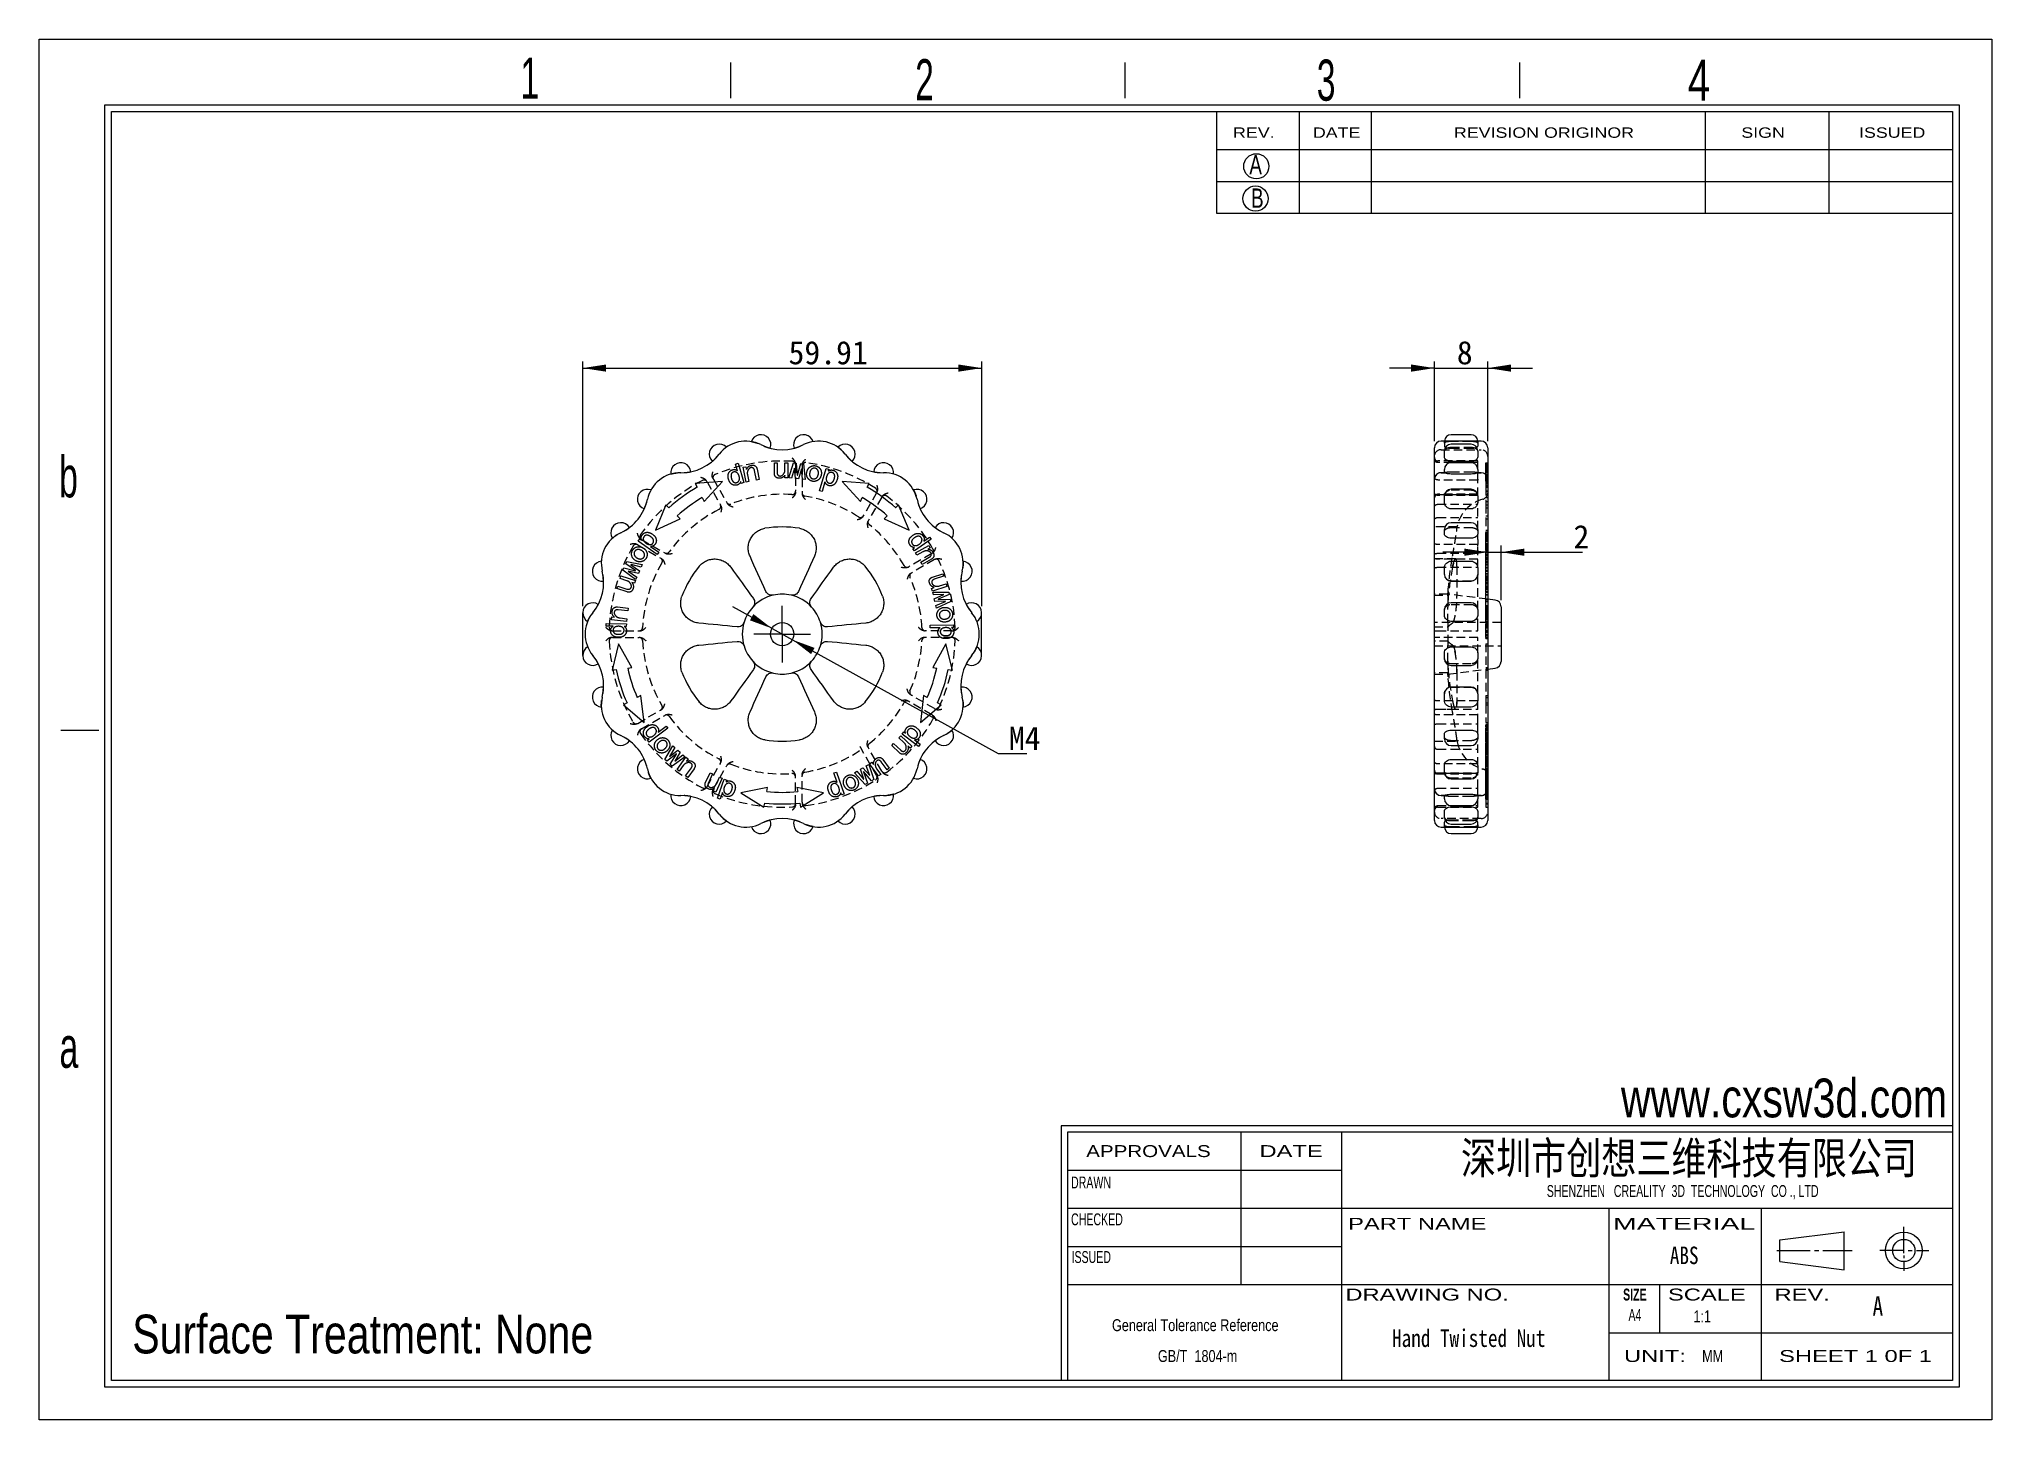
# Model space of a CAD drawing. Extents: x 2 to 295, y 1 to 209.
import ezdxf

# ---------------------------------------------------------------- set-up
doc = ezdxf.new("R2010")
doc.units = 0
for name, pattern in [('SLD-中心线', [34.29, 30.48, -1.27, 1.27, -1.27]), ('SLD-实线', [0]), ('SLD-点画线', [10.16, 6.35, -1.27, 1.27, -1.27]), ('SLD-虚线', [1.905, 1.27, -0.635])]:
    doc.linetypes.add(name, pattern=pattern)
doc.layers.get('0').update_dxf_attribs({"linetype": 'CONTINUOUS'})
for name, color, linetype in [('DIM', 5, 'SLD-实线'), ('SLD-0', 179, 'SLD-实线'), ('中心线', 1, 'SLD-点画线')]:
    doc.layers.add(name, color=color, linetype=linetype)
doc.styles.add('SLDTEXTSTYLE0', font='arial.ttf', dxfattribs={"width": 0.7584})
doc.styles.add('SLDTEXTSTYLE1', font='arial.ttf', dxfattribs={"width": 0.63516})
doc.styles.add('SLDTEXTSTYLE10', font='', dxfattribs={"width": 0.8})
doc.styles.add('SLDTEXTSTYLE11', font='', dxfattribs={"width": 0.67})
doc.styles.add('SLDTEXTSTYLE12', font='')
doc.styles.add('SLDTEXTSTYLE2', font='GOTHIC.TTF', dxfattribs={"width": 0.7304})
doc.styles.add('SLDTEXTSTYLE3', font='GOTHIC.TTF', dxfattribs={"width": 0.61171})
doc.styles.add('SLDTEXTSTYLE4', font='arialbd.ttf', dxfattribs={"width": 0.63516})
doc.styles.add('SLDTEXTSTYLE5', font='arial.ttf', dxfattribs={"width": 1.422})
doc.styles.add('SLDTEXTSTYLE6', font='arial.ttf', dxfattribs={"width": 1.2324})
doc.styles.add('SLDTEXTSTYLE7', font='arial.ttf', dxfattribs={"width": 1.7064})
doc.styles.add('SLDTEXTSTYLE8', font='', dxfattribs={"width": 0.8, "bigfont": 'bigfont'})
doc.styles.add('SLDTEXTSTYLE9', font='', dxfattribs={"width": 0.8})
doc.styles.get('SLDTEXTSTYLE10').set_extended_font_data('宋体', bold=True)
doc.styles.get('SLDTEXTSTYLE11').set_extended_font_data('宋体')
doc.styles.get('SLDTEXTSTYLE12').set_extended_font_data('宋体')
doc.styles.get('SLDTEXTSTYLE8').set_extended_font_data('宋体', bold=True)
doc.styles.get('SLDTEXTSTYLE9').set_extended_font_data('宋体')
doc.dimstyles.new('SLDDIMSTYLE0', dxfattribs={"dimtxt": 3.5, "dimasz": 3.5, "dimexe": 0, "dimexo": 0.0625, "dimgap": 0.875, "dimtad": 2, "dimrnd": 1e-09, "dimzin": 12, "dimdsep": 46, "dimtxsty": 'SLDTEXTSTYLE11', "dimsah": 1, "dimcen": 0.09, "dimadec": 0, "dimazin": 0, "dimtfac": 1, "dimtofl": 0, "dimtmove": 0, "dimatfit": 3, "dimfxl": 0, "dimtolj": 1, "dimtzin": 12, "dimarcsym": 0})
doc.dimstyles.new('SLDDIMSTYLE1', dxfattribs={"dimtxt": 3.5, "dimasz": 3.5, "dimexe": 0, "dimexo": 0.0625, "dimgap": 0.875, "dimtad": 0, "dimtih": 1, "dimtoh": 1, "dimrnd": 1e-09, "dimzin": 12, "dimdsep": 46, "dimtxsty": 'SLDTEXTSTYLE11', "dimsah": 1, "dimcen": 0, "dimadec": 0, "dimazin": 0, "dimtfac": 1, "dimtmove": 0, "dimatfit": 3, "dimfxl": 0, "dimtolj": 1, "dimtzin": 12, "dimarcsym": 0})
doc.dimstyles.new('SLDDIMSTYLE2', dxfattribs={"dimtxt": 3.5, "dimasz": 3.5, "dimexe": 0, "dimexo": 0.0625, "dimgap": 0.875, "dimtad": 2, "dimrnd": 1e-09, "dimzin": 12, "dimdsep": 46, "dimtxsty": 'SLDTEXTSTYLE11', "dimsah": 1, "dimcen": 0.09, "dimadec": 0, "dimazin": 0, "dimtfac": 1, "dimtmove": 0, "dimatfit": 0, "dimfxl": 0, "dimtolj": 1, "dimtzin": 12, "dimarcsym": 0})

msp = doc.modelspace()

# ---------------------------------------------------------------- texts
at = {"layer": 'SLD-0'}
for s, insert, char_height, attachment_point, style in [('1', (74.111, 205.899), 6.172, 1, 'SLDTEXTSTYLE3'), ('2', (133.388, 205.655), 6.172, 1, 'SLDTEXTSTYLE3'), ('3', (193.707, 205.593), 6.172, 1, 'SLDTEXTSTYLE3'), ('4', (249.441, 205.587), 6.172, 1, 'SLDTEXTSTYLE2'), ('A', (183.578, 191.252), 2.903, 1, 'SLDTEXTSTYLE2'), ('B', (183.832, 186.237), 2.903, 1, 'SLDTEXTSTYLE2'), ('b', (4.835, 146.019), 6.172, 1, 'SLDTEXTSTYLE3'), ('a', (4.88, 60.351), 6.172, 1, 'SLDTEXTSTYLE3'), ('深圳市创想三维科技有限公司', (249.607, 43.039), 4.82808, 2, 'SLDTEXTSTYLE8'), ('ABS', (248.888, 27.336), 2.6458, 2, 'SLDTEXTSTYLE10'), ('A', (277.178, 19.854), 2.91, 1, 'SLDTEXTSTYLE9'), ('Hand Twisted Nut', (216.529, 14.902), 2.64583, 2, 'SLDTEXTSTYLE10')]:
    msp.add_mtext(s, dxfattribs=dict(at, insert=insert, char_height=char_height, attachment_point=attachment_point, style=style))
at = {"layer": 'SLD-0', "color": 179}
for s, insert, char_height, attachment_point, style in [('REV.', (181.129, 195.4), 1.5536, 1, 'SLDTEXTSTYLE6'), ('DATE', (193.126, 195.4), 1.5536, 1, 'SLDTEXTSTYLE6'), ('REVISION ORIGINOR', (214.308, 195.4), 1.55363, 1, 'SLDTEXTSTYLE6'), ('SIGN', (257.466, 195.4), 1.5536, 1, 'SLDTEXTSTYLE6'), ('ISSUED', (275.148, 195.4), 1.5536, 1, 'SLDTEXTSTYLE6'), ('APPROVALS', (168.427, 42.563), 1.7927, 2, 'SLDTEXTSTYLE6'), ('DATE', (189.85, 42.563), 1.7927, 2, 'SLDTEXTSTYLE5'), ('DRAWN', (159.804, 37.853), 1.7927, 2, 'SLDTEXTSTYLE1'), ('SHENZHEN   CREALITY  3D  TECHNOLOGY  CO ., LTD', (248.66, 36.569), 1.79265, 2, 'SLDTEXTSTYLE1'), ('CHECKED', (160.696, 32.315), 1.7927, 2, 'SLDTEXTSTYLE1'), ('PART NAME', (208.794, 31.645), 1.7927, 2, 'SLDTEXTSTYLE5'), ('MATERIAL', (248.88, 31.645), 1.7927, 2, 'SLDTEXTSTYLE7'), ('ISSUED', (159.837, 26.654), 1.7927, 2, 'SLDTEXTSTYLE1'), ('DRAWING NO.', (210.268, 21.022), 1.79265, 2, 'SLDTEXTSTYLE5'), ('SIZE', (241.479, 21.022), 1.7927, 2, 'SLDTEXTSTYLE4'), ('SCALE', (252.289, 21.022), 1.7927, 2, 'SLDTEXTSTYLE5'), ('REV.', (266.61, 21.022), 1.7927, 2, 'SLDTEXTSTYLE5'), ('A4', (241.49, 17.953), 1.7927, 2, 'SLDTEXTSTYLE1'), ('1:1', (251.596, 17.745), 1.7927, 2, 'SLDTEXTSTYLE0'), ('UNIT:', (244.499, 11.791), 1.7927, 2, 'SLDTEXTSTYLE5'), ('MM', (253.161, 11.791), 1.7927, 2, 'SLDTEXTSTYLE0'), ('SHEET 1 0F 1', (274.62, 11.791), 1.79265, 2, 'SLDTEXTSTYLE5')]:
    msp.add_mtext(s, dxfattribs=dict(at, insert=insert, char_height=char_height, attachment_point=attachment_point, style=style))
at = {"layer": 'SLD-0', "color": 5, "char_height": 5.82083, "attachment_point": 1, "style": 'SLDTEXTSTYLE0'}
for s, insert in [('www.cxsw3d.com', (239.388, 52.556)), ('Surface Treatment: None', (15.809, 17.106))]:
    msp.add_mtext(s, dxfattribs=dict(at, insert=insert))

# ---------------------------------------------------------------- blocks, each defined once
blk = doc.blocks.new('SW_NOTE_0')
at = {"layer": 'SLD-0', "color": 0, "char_height": 1.7927, "attachment_point": 2, "style": 'SLDTEXTSTYLE0'}
for s, insert in [('General Tolerance Reference ', (13.02, 2.31)), (' GB/T  1804-m', (13.11, -2.32))]:
    blk.add_mtext(s, dxfattribs=dict(at, insert=insert))
blk = doc.blocks.new('_D')
at = {"layer": 'DIM'}
for p, q in [((83.47, 123.51), (83.47, 160.26)), ((83.47, 159.26), (143.38, 159.26)), ((143.38, 123.51), (143.38, 160.26))]:
    blk.add_line(p, q, dxfattribs=at)
for points in [[(83.47, 159.26), (86.97, 158.72), (86.97, 159.8)], [(143.38, 159.26), (139.88, 159.8), (139.88, 158.72)]]:
    blk.add_solid(points, dxfattribs=at)
at = {"layer": 'DIM', "insert": (114.37, 163.33), "char_height": 3.5, "attachment_point": 1, "style": 'SLDTEXTSTYLE12'}
blk.add_mtext('59.91', dxfattribs=at)
blk = doc.blocks.new('_D_1')
at = {"layer": 'DIM'}
for p, q in [((111.89, 120.16), (106, 123.41)), ((111.89, 120.16), (114.96, 118.46)), ((114.96, 118.46), (145.87, 101.36)), ((145.87, 101.36), (150.18, 101.36))]:
    blk.add_line(p, q, dxfattribs=at)
for points in [[(111.89, 120.16), (109.09, 122.32), (108.57, 121.38)], [(114.96, 118.46), (117.76, 116.3), (118.28, 117.24)]]:
    blk.add_solid(points, dxfattribs=at)
at = {"layer": 'DIM', "insert": (147.46, 105.43), "char_height": 3.5, "attachment_point": 1, "style": 'SLDTEXTSTYLE12'}
blk.add_mtext('M4', dxfattribs=at)
blk = doc.blocks.new('SW_CENTERMARKSYMBOL_0')
at = {"layer": '中心线', "color": 0}
for p, q in [((0, 2.5), (0, 4.25)), ((-2.5, 0), (-4.25, 0)), ((0, 0), (-2.5, 0)), ((0, 0), (0, 2.5)), ((0, 0), (0, -2.5)), ((0, 0), (2.5, 0)), ((2.5, 0), (4.25, 0)), ((0, -2.5), (0, -4.25))]:
    blk.add_line(p, q, dxfattribs=at)
blk = doc.blocks.new('_D_2')
at = {"layer": 'DIM'}
for p, q in [((211.38, 159.26), (204.65, 159.26)), ((211.38, 148.29), (211.38, 160.26)), ((211.38, 159.26), (219.38, 159.26)), ((219.38, 148.29), (219.38, 160.26)), ((219.38, 159.26), (226.11, 159.26))]:
    blk.add_line(p, q, dxfattribs=at)
for points in [[(211.38, 159.26), (207.88, 159.8), (207.88, 158.72)], [(219.38, 159.26), (222.88, 158.72), (222.88, 159.8)]]:
    blk.add_solid(points, dxfattribs=at)
at = {"layer": 'DIM', "insert": (214.74, 163.33), "char_height": 3.5, "attachment_point": 1, "style": 'SLDTEXTSTYLE12'}
blk.add_mtext('8', dxfattribs=at)
blk = doc.blocks.new('_D_3')
at = {"layer": 'DIM'}
for p, q in [((221.38, 124.43), (221.38, 132.61)), ((219.38, 131.61), (212.65, 131.61)), ((219.38, 131.61), (221.38, 131.61)), ((221.38, 131.61), (233.62, 131.61))]:
    blk.add_line(p, q, dxfattribs=at)
for points in [[(219.38, 131.61), (215.88, 132.15), (215.88, 131.07)], [(221.38, 131.61), (224.88, 131.07), (224.88, 132.15)]]:
    blk.add_solid(points, dxfattribs=at)
at = {"layer": 'DIM', "insert": (232.26, 135.69), "char_height": 3.5, "attachment_point": 1, "style": 'SLDTEXTSTYLE12'}
blk.add_mtext('2', dxfattribs=at)

# ---------------------------------------------------------------- dimensions: what is measured, and where the dimension line sits
at = {"layer": 'DIM'}
for base, p1, p2, dimstyle, picture, middle in [((143.377, 159.261), (83.471, 122.514), (143.377, 122.514), 'SLDDIMSTYLE0', '_D', (117.773, 159.261)), ((219.379, 159.261), (211.379, 147.293), (219.379, 147.293), 'SLDDIMSTYLE2', '_D_2', (215.419, 159.261)), ((221.379, 131.613), (219.379, 147.293), (221.379, 123.425), 'SLDDIMSTYLE2', '_D_3', (232.936, 131.613))]:
    dim = msp.add_linear_dim(base=base, p1=p1, p2=p2, dimstyle=dimstyle, dxfattribs=at)
    dim.commit()
    dim.dimension.update_dxf_attribs({"geometry": picture, "text_midpoint": middle, "dimtype": 160})
dim = msp.add_diameter_dim_2p(p1=(114.955, 118.461), p2=(111.893, 120.155), text='M4', dimstyle='SLDDIMSTYLE1', override={"dimpost": '<>'}, dxfattribs=at)
dim.commit()
dim.dimension.update_dxf_attribs({"geometry": '_D_1', "text_midpoint": (148.823, 103.396), "dimtype": 163})

# ---------------------------------------------------------------- linework, layer by layer
at = {"color": 7, "linetype": 'SLD-实线'}
for p, q in [((211.379, 145.722), (211.379, 147.293)), ((218.379, 148.293), (212.379, 148.293)), ((212.879, 145.95), (212.879, 146.834)), ((216.879, 149.261), (213.879, 149.261)), ((216.879, 147.834), (213.879, 147.834)), ((217.879, 146.834), (217.879, 145.95)), ((219.379, 147.293), (219.379, 145.722)), ((106.398, 144.848), (106.789, 144.967)), ((106.707, 143.832), (106.398, 144.848)), ((106.789, 144.967), (107.674, 142.054)), ((107.56, 144.368), (107.96, 144.447)), ((108.004, 142.126), (107.56, 144.368)), ((107.96, 144.447), (108.044, 144.027)), ((109.565, 142.435), (109.28, 143.876)), ((109.653, 144.096), (109.966, 142.514)), ((112.249, 145.044), (112.657, 145.044)), ((112.249, 143.434), (112.249, 145.044)), ((112.657, 145.044), (112.657, 143.577)), ((113.838, 145.044), (114.246, 145.044)), ((113.839, 144.005), (113.838, 145.044)), ((114.246, 145.044), (114.246, 142.761)), ((114.402, 142.775), (115.141, 145.039)), ((115.245, 144.229), (114.828, 142.733)), ((115.141, 145.039), (115.527, 145.001)), ((115.286, 144.225), (115.245, 144.229)), ((115.418, 142.673), (115.286, 144.225)), ((115.527, 145.001), (115.676, 143.201)), ((115.717, 143.197), (116.218, 144.932)), ((116.301, 144.123), (115.865, 142.629)), ((116.218, 144.932), (116.603, 144.893)), ((116.342, 144.119), (116.301, 144.123)), ((116.453, 142.57), (116.342, 144.119)), ((116.603, 144.893), (116.881, 142.528)), ((119.009, 140.848), (120.031, 144.19)), ((120.031, 144.19), (120.422, 144.071)), ((120.422, 144.071), (120.333, 143.778)), ((211.379, 142.553), (211.379, 145.722)), ((212.879, 143.535), (212.879, 144.052)), ((216.879, 145.251), (213.879, 145.251)), ((216.879, 145.052), (213.879, 145.052)), ((217.879, 144.052), (217.879, 143.535)), ((219.379, 145.722), (219.379, 142.553)), ((219.417, 144.321), (219.379, 144.321)), ((104.445, 142.251), (100.374, 141.935)), ((100.374, 141.935), (100.645, 141.375)), ((101.677, 139.249), (104.445, 142.251)), ((107.283, 141.935), (107.194, 142.229)), ((107.674, 142.054), (107.283, 141.935)), ((108.404, 142.206), (108.004, 142.126)), ((108.202, 143.227), (108.404, 142.206)), ((109.966, 142.514), (109.565, 142.435)), ((113.838, 142.761), (113.838, 143.19)), ((114.246, 142.761), (113.838, 142.761)), ((114.828, 142.733), (114.402, 142.775)), ((115.865, 142.629), (115.418, 142.673)), ((115.676, 143.201), (115.717, 143.197)), ((116.881, 142.528), (116.453, 142.57)), ((119.4, 140.728), (119.009, 140.848)), ((119.843, 142.175), (119.4, 140.728)), ((126.474, 141.935), (122.403, 142.251)), ((122.403, 142.251), (125.171, 139.249)), ((126.203, 141.375), (126.474, 141.935)), ((211.379, 139.346), (211.379, 142.552)), ((212.879, 143.553), (212.379, 143.553)), ((216.879, 143.351), (213.879, 143.351)), ((216.879, 141.055), (213.879, 141.055)), ((218.379, 143.553), (217.879, 143.553)), ((219.417, 143.681), (219.379, 143.681)), ((219.417, 143.608), (219.379, 143.608)), ((219.379, 142.679), (219.379, 142.611)), ((219.379, 142.552), (219.379, 139.346)), ((219.379, 142.044), (219.417, 142.044)), ((219.379, 141.97), (219.417, 141.97)), ((95.938, 138.711), (94.379, 134.938)), ((96.386, 138.281), (95.938, 138.711)), ((101.406, 139.808), (101.677, 139.249)), ((125.171, 139.249), (125.442, 139.808)), ((130.91, 138.711), (130.462, 138.281)), ((132.469, 134.938), (130.91, 138.711)), ((211.379, 133.635), (211.379, 139.346)), ((212.879, 139.069), (212.879, 140.055)), ((216.879, 138.128), (213.879, 138.128)), ((217.879, 140.055), (217.879, 139.069)), ((219.379, 139.346), (219.379, 133.635)), ((94.379, 134.938), (98.089, 136.642)), ((98.089, 136.642), (97.641, 137.073)), ((129.207, 137.073), (128.759, 136.642)), ((128.759, 136.642), (132.469, 134.938)), ((212.879, 134.309), (212.879, 135.042)), ((216.879, 136.042), (213.879, 136.042)), ((217.879, 135.042), (217.879, 134.309)), ((91.801, 133.281), (92.036, 133.616)), ((94.665, 131.276), (91.801, 133.281)), ((92.036, 133.616), (92.287, 133.441)), ((93.66, 132.479), (94.899, 131.611)), ((133.045, 132.14), (133.298, 132.316)), ((133.279, 131.805), (133.045, 132.14)), ((135.777, 133.548), (133.279, 131.805)), ((133.45, 131.513), (135.445, 132.628)), ((134.672, 133.275), (135.543, 133.883)), ((135.644, 132.273), (135.27, 132.064)), ((135.445, 132.628), (135.644, 132.273)), ((135.543, 133.883), (135.777, 133.548)), ((211.379, 129.001), (211.379, 133.635)), ((216.879, 133.715), (213.879, 133.715)), ((219.417, 134.168), (219.379, 134.168)), ((219.417, 134.009), (219.379, 134.009)), ((219.379, 133.635), (219.379, 129.001)), ((219.379, 132.75), (219.417, 132.75)), ((219.379, 132.591), (219.417, 132.591)), ((219.417, 132.016), (219.379, 132.016)), ((89.483, 128.892), (89.638, 129.248)), ((89.638, 129.248), (91.396, 128.833)), ((89.918, 129.884), (90.074, 130.238)), ((91.413, 128.871), (89.918, 129.884)), ((90.074, 130.238), (92.409, 129.771)), ((90.729, 129.75), (90.713, 129.713)), ((90.713, 129.713), (91.999, 128.836)), ((92.236, 129.378), (90.729, 129.75)), ((92.409, 129.771), (92.236, 129.378)), ((94.899, 131.611), (94.665, 131.276)), ((133.65, 131.158), (133.45, 131.513)), ((134.558, 131.665), (133.65, 131.158)), ((134.227, 130.125), (135.509, 130.841)), ((134.426, 129.768), (134.227, 130.125)), ((135.833, 130.554), (134.426, 129.768)), ((212.879, 128.265), (212.879, 129.256)), ((213.879, 130.259), (216.879, 130.259)), ((217.879, 129.256), (217.879, 128.265)), ((219.417, 131.812), (219.379, 131.812)), ((88.585, 126.144), (88.711, 126.532)), ((90.116, 125.646), (88.585, 126.144)), ((88.711, 126.532), (90.106, 126.078)), ((89.076, 127.655), (89.202, 128.043)), ((90.064, 127.334), (89.076, 127.655)), ((89.202, 128.043), (91.373, 127.337)), ((91.408, 127.49), (89.483, 128.892)), ((90.302, 128.778), (90.286, 128.741)), ((90.286, 128.741), (91.58, 127.882)), ((91.818, 128.425), (90.302, 128.778)), ((91.247, 126.95), (90.84, 127.082)), ((91.373, 127.337), (91.247, 126.95)), ((91.396, 128.833), (91.413, 128.871)), ((91.58, 127.882), (91.408, 127.49)), ((91.999, 128.836), (91.818, 128.425)), ((135.857, 126.161), (136.265, 126.294)), ((135.983, 125.774), (135.857, 126.161)), ((138.154, 126.479), (135.983, 125.774)), ((136.006, 127.881), (137.537, 128.378)), ((137.663, 127.99), (136.268, 127.537)), ((137.04, 126.545), (138.028, 126.867)), ((137.537, 128.378), (137.663, 127.99)), ((138.028, 126.867), (138.154, 126.479)), ((211.379, 121.88), (211.379, 129.001)), ((213.879, 127.265), (216.879, 127.265)), ((219.379, 129.001), (219.379, 121.88)), ((219.379, 126.485), (219.417, 126.485)), ((88.684, 123.381), (90.285, 123.19)), ((90.285, 123.19), (90.236, 122.785)), ((136.045, 125.63), (138.426, 125.627)), ((136.136, 125.211), (136.045, 125.63)), ((137.688, 125.277), (136.136, 125.211)), ((136.262, 124.632), (137.696, 125.237)), ((136.358, 124.194), (136.262, 124.632)), ((137.913, 124.24), (136.358, 124.194)), ((136.484, 123.615), (137.922, 124.2)), ((136.575, 123.196), (136.484, 123.615)), ((138.739, 124.191), (136.575, 123.196)), ((138.509, 125.247), (136.843, 124.55)), ((136.843, 124.55), (136.852, 124.51)), ((136.852, 124.51), (138.657, 124.569)), ((137.696, 125.237), (137.688, 125.277)), ((137.922, 124.2), (137.913, 124.24)), ((138.426, 125.627), (138.509, 125.247)), ((138.657, 124.569), (138.739, 124.191)), ((216.879, 124.014), (213.879, 124.014)), ((219.379, 126.04), (219.417, 126.04)), ((220.503, 124.418), (219.379, 124.558)), ((221.379, 123.425), (221.379, 115.191)), ((86.962, 120.518), (86.97, 120.927)), ((88.025, 120.498), (86.962, 120.518)), ((86.97, 120.927), (90.015, 120.868)), ((87.779, 121.476), (87.827, 121.88)), ((90.048, 121.205), (87.779, 121.476)), ((87.827, 121.88), (88.252, 121.83)), ((90.236, 122.785), (88.778, 122.959)), ((89.063, 121.734), (90.096, 121.61)), ((90.007, 120.46), (89.7, 120.466)), ((90.015, 120.868), (90.007, 120.46)), ((90.096, 121.61), (90.048, 121.205)), ((135.635, 120.653), (139.13, 120.713)), ((135.642, 120.244), (135.635, 120.653)), ((137.155, 120.269), (135.642, 120.244)), ((139.137, 120.304), (138.831, 120.299)), ((139.13, 120.713), (139.137, 120.304)), ((211.379, 116.737), (211.379, 121.88)), ((212.879, 122.112), (212.879, 123.014)), ((216.879, 121.226), (213.879, 121.226)), ((217.879, 123.014), (217.879, 122.112)), ((219.417, 122.965), (219.379, 122.965)), ((219.379, 121.88), (219.379, 116.737)), ((88.829, 117.858), (87.872, 113.889)), ((90.829, 114.298), (88.829, 117.858)), ((138.019, 117.858), (136.019, 114.298)), ((138.975, 113.889), (138.019, 117.858)), ((213.879, 117.39), (216.879, 117.39)), ((219.379, 119.276), (219.417, 119.276)), ((211.379, 109.615), (211.379, 116.737)), ((212.879, 115.602), (212.879, 116.504)), ((213.879, 114.602), (216.879, 114.602)), ((217.879, 116.504), (217.879, 115.602)), ((219.379, 116.737), (219.379, 109.615)), ((87.872, 113.889), (88.488, 113.974)), ((90.213, 114.213), (90.829, 114.298)), ((136.019, 114.298), (136.635, 114.213)), ((138.36, 113.974), (138.975, 113.889)), ((219.379, 114.058), (220.503, 114.199)), ((90.115, 108.967), (89.567, 108.674)), ((89.567, 108.674), (92.674, 106.025)), ((92.2, 110.08), (91.651, 109.787)), ((92.674, 106.025), (92.2, 110.08)), ((134.648, 110.08), (134.174, 106.025)), ((134.174, 106.025), (137.281, 108.674)), ((135.197, 109.787), (134.648, 110.08)), ((137.281, 108.674), (136.733, 108.967)), ((211.379, 104.982), (211.379, 109.615)), ((212.879, 109.36), (212.879, 110.351)), ((216.879, 111.351), (213.879, 111.351)), ((217.879, 110.351), (217.879, 109.36)), ((219.379, 109.615), (219.379, 104.982)), ((216.879, 108.357), (213.879, 108.357)), ((93.207, 103.388), (93.451, 103.573)), ((93.453, 103.062), (93.207, 103.388)), ((96.245, 105.165), (93.453, 103.062)), ((94.79, 104.582), (95.999, 105.492)), ((95.999, 105.492), (96.245, 105.165)), ((129.862, 102.567), (130.139, 102.866)), ((130.139, 102.866), (131.217, 101.868)), ((130.944, 103.734), (131.22, 104.034)), ((131.707, 103.027), (130.944, 103.734)), ((131.22, 104.034), (132.897, 102.481)), ((131.445, 104.286), (131.692, 104.612)), ((133.874, 102.45), (131.445, 104.286)), ((131.692, 104.612), (131.936, 104.427)), ((133.273, 103.416), (134.12, 102.776)), ((134.12, 102.776), (133.874, 102.45)), ((211.379, 99.27), (211.379, 104.982)), ((212.879, 103.575), (212.879, 104.307)), ((213.879, 104.901), (216.879, 104.901)), ((217.879, 104.307), (217.879, 103.575)), ((219.417, 105.287), (219.379, 105.287)), ((219.417, 105.125), (219.379, 105.125)), ((219.379, 104.982), (219.379, 99.27)), ((219.379, 103.853), (219.417, 103.853)), ((219.379, 103.69), (219.417, 103.69)), ((219.417, 103.351), (219.379, 103.351)), ((95.813, 100.478), (96.979, 102.555)), ((96.102, 100.221), (95.813, 100.478)), ((97.528, 101.33), (96.102, 100.221)), ((97.3, 102.269), (96.48, 100.951)), ((96.48, 100.951), (96.51, 100.924)), ((96.51, 100.924), (97.742, 101.876)), ((96.62, 99.759), (97.558, 101.302)), ((96.91, 99.501), (96.62, 99.759)), ((98.839, 100.898), (96.91, 99.501)), ((96.979, 102.555), (97.3, 102.269)), ((98.077, 101.577), (97.272, 100.245)), ((97.272, 100.245), (97.302, 100.218)), ((97.302, 100.218), (98.519, 101.183)), ((97.558, 101.302), (97.528, 101.33)), ((97.632, 98.971), (98.973, 100.817)), ((97.742, 101.876), (98.077, 101.577)), ((98.519, 101.183), (98.839, 100.898)), ((98.973, 100.817), (99.303, 100.578)), ((99.303, 100.578), (99.051, 100.231)), ((126.056, 99.532), (126.426, 99.748)), ((126.426, 99.748), (127.159, 97.482)), ((126.544, 99.851), (126.874, 100.091)), ((127.886, 98.004), (126.544, 99.851)), ((126.874, 100.091), (127.126, 99.744)), ((129.172, 98.938), (128.309, 100.125)), ((128.555, 100.48), (129.501, 99.178)), ((131.044, 101.471), (129.862, 102.567)), ((132.62, 102.182), (132.306, 102.473)), ((132.897, 102.481), (132.62, 102.182)), ((213.879, 102.575), (216.879, 102.575)), ((213.879, 100.488), (216.879, 100.488)), ((219.379, 101.858), (219.417, 101.858)), ((219.379, 101.694), (219.417, 101.694)), ((219.417, 100.378), (219.379, 100.378)), ((219.417, 100.016), (219.379, 100.016)), ((97.961, 98.731), (97.632, 98.971)), ((98.572, 99.572), (97.961, 98.731)), ((98.917, 98.037), (99.78, 99.224)), ((99.247, 97.797), (98.917, 98.037)), ((100.193, 99.099), (99.247, 97.797)), ((101.905, 97.038), (102.581, 98.501)), ((102.952, 98.33), (102.336, 96.996)), ((102.581, 98.501), (102.952, 98.33)), ((104.396, 97.663), (103.438, 95.588)), ((103.589, 96.889), (104.026, 97.833)), ((103.71, 94.649), (104.706, 97.527)), ((104.026, 97.833), (104.396, 97.663)), ((104.706, 97.527), (105.092, 97.393)), ((105.092, 97.393), (104.991, 97.103)), ((121.179, 98.466), (121.566, 98.6)), ((121.671, 97.036), (121.179, 98.466)), ((121.566, 98.6), (122.704, 95.294)), ((124.275, 98.491), (124.646, 98.708)), ((125.89, 96.741), (124.275, 98.491)), ((124.646, 98.708), (125.647, 97.521)), ((125.157, 99.007), (125.545, 99.233)), ((125.682, 97.541), (125.157, 99.007)), ((125.545, 99.233), (126.563, 98.056)), ((125.646, 98.655), (125.61, 98.634)), ((125.61, 98.634), (126.224, 96.936)), ((126.824, 97.286), (125.646, 98.655)), ((125.647, 97.521), (125.682, 97.541)), ((126.224, 96.936), (125.89, 96.741)), ((126.598, 98.076), (126.056, 99.532)), ((126.563, 98.056), (126.598, 98.076)), ((127.159, 97.482), (126.824, 97.286)), ((127.605, 99.085), (128.216, 98.244)), ((128.216, 98.244), (127.886, 98.004)), ((129.501, 99.178), (129.172, 98.938)), ((211.379, 96.064), (211.379, 99.27)), ((212.879, 98.562), (212.879, 99.547)), ((213.879, 97.562), (216.879, 97.562)), ((217.879, 99.547), (217.879, 98.562)), ((219.379, 99.27), (219.379, 96.064)), ((219.417, 97.785), (219.379, 97.785)), ((219.417, 96.919), (219.379, 96.919)), ((219.417, 96.87), (219.379, 96.87)), ((103.068, 95.759), (103.247, 96.148)), ((103.438, 95.588), (103.068, 95.759)), ((104.096, 94.516), (103.71, 94.649)), ((104.443, 95.52), (104.096, 94.516)), ((111.206, 96.271), (107.203, 95.469)), ((107.203, 95.469), (110.682, 93.332)), ((110.682, 93.332), (110.791, 93.944)), ((111.097, 95.659), (111.206, 96.271)), ((119.645, 95.469), (115.641, 96.271)), ((115.641, 96.271), (115.751, 95.659)), ((116.056, 93.944), (116.166, 93.332)), ((116.166, 93.332), (119.645, 95.469)), ((122.317, 95.161), (122.217, 95.451)), ((122.704, 95.294), (122.317, 95.161)), ((211.379, 92.895), (211.379, 96.064)), ((212.379, 95.064), (212.879, 95.064)), ((212.879, 94.564), (212.879, 95.082)), ((213.879, 95.266), (216.879, 95.266)), ((217.879, 95.082), (217.879, 94.564)), ((217.879, 95.064), (218.379, 95.064)), ((219.379, 96.197), (219.417, 96.197)), ((219.379, 96.064), (219.379, 92.895)), ((219.379, 95.287), (219.417, 95.287)), ((219.379, 95.238), (219.417, 95.238)), ((211.379, 91.324), (211.379, 92.895)), ((212.879, 91.782), (212.879, 92.667)), ((213.879, 93.564), (216.879, 93.564)), ((213.879, 93.366), (216.879, 93.366)), ((217.879, 92.667), (217.879, 91.782)), ((219.379, 92.895), (219.379, 91.324)), ((212.379, 90.324), (218.379, 90.324)), ((213.879, 90.782), (216.879, 90.782)), ((213.879, 89.356), (216.879, 89.356))]:
    msp.add_line(p, q, dxfattribs=at)
at = {"color": 7, "linetype": 'SLD-虚线'}
for p, q in [((212.379, 147.005), (218.379, 147.005)), ((212.88, 148.293), (212.879, 148.261)), ((212.879, 147.962), (212.879, 148.261)), ((212.879, 147.962), (212.879, 147.761)), ((212.879, 147.761), (212.879, 147.553)), ((216.879, 148.224), (213.879, 148.224)), ((213.879, 147.37), (216.879, 147.37)), ((213.879, 147.235), (216.879, 147.235)), ((217.879, 148.261), (217.879, 148.293)), ((217.879, 148.261), (217.879, 147.962)), ((217.879, 147.962), (217.879, 147.761)), ((217.879, 147.761), (217.879, 147.553)), ((115.424, 144.764), (115.424, 140.756)), ((116.424, 144.567), (116.424, 140.521)), ((217.879, 145.308), (211.879, 145.308)), ((211.879, 145.062), (211.879, 145.067)), ((217.879, 145.067), (211.879, 145.067)), ((217.879, 144.052), (217.879, 145.308)), ((219.417, 144.675), (219.042, 144.675)), ((219.417, 144.61), (219.042, 144.61)), ((219.379, 144.321), (219.042, 144.321)), ((219.417, 144.028), (219.042, 144.028)), ((219.417, 143.958), (219.042, 143.958)), ((219.079, 144.967), (219.079, 145.044)), ((219.079, 145.044), (219.379, 145.044)), ((219.079, 145.044), (219.379, 145.044)), ((219.079, 145.044), (219.379, 145.044)), ((219.079, 145.044), (219.379, 145.044)), ((219.079, 145.039), (219.379, 145.039)), ((219.079, 145.001), (219.379, 145.001)), ((219.079, 144.848), (219.079, 144.967)), ((219.079, 144.967), (219.379, 144.967)), ((219.079, 144.932), (219.379, 144.932)), ((219.079, 144.893), (219.379, 144.893)), ((219.079, 144.848), (219.379, 144.848)), ((219.079, 143.832), (219.079, 144.848)), ((219.079, 144.654), (219.379, 144.654)), ((219.079, 144.587), (219.379, 144.587)), ((219.079, 144.447), (219.379, 144.447)), ((219.079, 144.368), (219.379, 144.368)), ((219.079, 144.31), (219.379, 144.31)), ((219.379, 144.238), (219.079, 144.238)), ((219.079, 144.229), (219.379, 144.229)), ((219.079, 144.226), (219.379, 144.226)), ((219.079, 144.225), (219.379, 144.225)), ((219.079, 144.19), (219.379, 144.19)), ((219.079, 144.123), (219.379, 144.123)), ((219.079, 144.119), (219.379, 144.119)), ((219.079, 144.071), (219.379, 144.071)), ((219.079, 144.027), (219.379, 144.027)), ((219.079, 144.005), (219.379, 144.005)), ((219.079, 143.987), (219.379, 143.987)), ((219.079, 143.912), (219.379, 143.912)), ((219.079, 143.876), (219.379, 143.876)), ((219.079, 143.832), (219.379, 143.832)), ((219.079, 143.778), (219.379, 143.778)), ((102.129, 142.201), (104.132, 138.733)), ((103.081, 142.554), (105.099, 139.057)), ((217.879, 142.451), (211.879, 142.451)), ((212.379, 143.551), (212.879, 143.551)), ((213.879, 143.688), (216.879, 143.688)), ((213.879, 140.959), (216.879, 140.959)), ((217.879, 143.551), (218.379, 143.551)), ((217.879, 143.264), (217.879, 143.535)), ((217.879, 142.554), (217.879, 143.264)), ((217.879, 142.554), (217.879, 142.451)), ((217.879, 142.395), (217.879, 142.451)), ((217.879, 140.055), (217.879, 142.395)), ((219.379, 143.681), (219.042, 143.681)), ((219.379, 143.608), (219.042, 143.608)), ((219.042, 142.239), (219.417, 142.239)), ((219.042, 142.044), (219.379, 142.044)), ((219.042, 141.97), (219.379, 141.97)), ((219.042, 141.582), (219.417, 141.582)), ((219.079, 143.66), (219.379, 143.66)), ((219.079, 143.64), (219.379, 143.64)), ((219.079, 143.585), (219.379, 143.585)), ((219.079, 143.577), (219.379, 143.577)), ((219.079, 143.552), (219.379, 143.552)), ((219.079, 143.296), (219.379, 143.296)), ((219.079, 143.227), (219.379, 143.227)), ((219.079, 143.208), (219.379, 143.208)), ((219.079, 143.201), (219.379, 143.201)), ((219.079, 143.197), (219.379, 143.197)), ((219.079, 143.19), (219.379, 143.19)), ((219.079, 143.047), (219.379, 143.047)), ((219.079, 143.03), (219.379, 143.03)), ((219.079, 142.976), (219.379, 142.976)), ((219.079, 142.775), (219.379, 142.775)), ((219.079, 142.761), (219.379, 142.761)), ((219.079, 142.761), (219.379, 142.761)), ((219.079, 142.733), (219.379, 142.733)), ((219.079, 142.721), (219.379, 142.721)), ((219.079, 142.679), (219.379, 142.679)), ((219.079, 142.673), (219.379, 142.673)), ((219.079, 142.629), (219.379, 142.629)), ((219.079, 142.624), (219.379, 142.624)), ((219.079, 142.623), (219.379, 142.623)), ((219.079, 142.611), (219.379, 142.611)), ((219.079, 142.57), (219.379, 142.57)), ((219.079, 142.549), (219.379, 142.549)), ((219.079, 142.294), (219.079, 142.549)), ((219.079, 142.528), (219.379, 142.528)), ((219.079, 142.514), (219.379, 142.514)), ((219.079, 142.492), (219.379, 142.492)), ((219.079, 142.435), (219.379, 142.435)), ((219.079, 142.262), (219.379, 142.262)), ((219.079, 142.251), (219.079, 141.935)), ((219.079, 142.251), (219.379, 142.251)), ((219.079, 142.229), (219.379, 142.229)), ((219.079, 142.206), (219.379, 142.206)), ((219.079, 142.175), (219.379, 142.175)), ((219.079, 142.126), (219.379, 142.126)), ((219.079, 142.075), (219.379, 142.075)), ((219.079, 142.054), (219.379, 142.054)), ((219.079, 142.001), (219.379, 142.001)), ((219.079, 141.935), (219.379, 141.935)), ((219.079, 141.935), (219.079, 141.375)), ((219.079, 141.935), (219.379, 141.935)), ((219.079, 141.7), (219.379, 141.7)), ((219.079, 141.656), (219.379, 141.656)), ((219.079, 141.625), (219.379, 141.625)), ((219.079, 141.375), (219.079, 138.711)), ((219.079, 141.375), (219.379, 141.375)), ((219.079, 140.848), (219.379, 140.848)), ((127.603, 140.536), (125.6, 137.068)), ((128.383, 139.889), (126.365, 136.392)), ((217.879, 140.308), (211.879, 140.308)), ((211.879, 140.257), (211.879, 140.256)), ((211.879, 140.256), (217.879, 140.256)), ((217.879, 140.139), (211.879, 140.139)), ((211.879, 138.807), (217.879, 138.807)), ((217.874, 140.079), (217.879, 140.038)), ((217.879, 135.042), (217.879, 139.057)), ((219.079, 140.728), (219.379, 140.728)), ((219.079, 139.808), (219.379, 139.808)), ((219.079, 139.249), (219.379, 139.249)), ((219.079, 138.711), (219.079, 134.938)), ((219.079, 138.711), (219.379, 138.711)), ((219.079, 138.281), (219.379, 138.281)), ((214.757, 135.408), (211.379, 135.408)), ((211.879, 136.818), (217.879, 136.818)), ((213.879, 135.312), (216.879, 135.312)), ((214.757, 135.199), (214.757, 135.408)), ((219.079, 137.073), (219.379, 137.073)), ((219.079, 136.642), (219.379, 136.642)), ((219.079, 134.938), (219.379, 134.938)), ((91.716, 132.707), (95.181, 130.707)), ((92.301, 133.524), (95.782, 131.515)), ((217.879, 132.774), (211.879, 132.774)), ((217.879, 134.244), (217.879, 134.309)), ((217.879, 133.524), (217.879, 134.244)), ((217.879, 133.524), (217.879, 132.774)), ((217.879, 132.528), (217.879, 132.774)), ((217.879, 129.256), (217.879, 132.528)), ((219.417, 134.602), (219.042, 134.602)), ((219.379, 134.168), (219.042, 134.168)), ((219.379, 134.009), (219.042, 134.009)), ((219.042, 132.75), (219.379, 132.75)), ((219.042, 132.591), (219.379, 132.591)), ((219.417, 132.44), (219.042, 132.44)), ((219.379, 132.016), (219.042, 132.016)), ((219.379, 134.442), (219.079, 134.442)), ((219.079, 134.316), (219.379, 134.316)), ((219.079, 134.192), (219.379, 134.192)), ((219.079, 134.153), (219.379, 134.153)), ((219.079, 134.039), (219.379, 134.039)), ((219.079, 133.948), (219.379, 133.948)), ((219.079, 133.914), (219.379, 133.914)), ((219.079, 133.883), (219.379, 133.883)), ((219.079, 133.784), (219.379, 133.784)), ((219.079, 133.761), (219.379, 133.761)), ((219.079, 133.281), (219.079, 133.616)), ((219.079, 133.616), (219.379, 133.616)), ((219.079, 133.548), (219.379, 133.548)), ((219.079, 133.441), (219.379, 133.441)), ((219.079, 133.281), (219.379, 133.281)), ((219.079, 132.472), (219.079, 133.281)), ((219.079, 133.275), (219.379, 133.275)), ((219.079, 132.964), (219.379, 132.964)), ((219.079, 132.96), (219.379, 132.96)), ((219.079, 132.82), (219.379, 132.82)), ((219.079, 132.814), (219.379, 132.814)), ((219.079, 132.795), (219.379, 132.795)), ((219.079, 132.67), (219.379, 132.67)), ((219.079, 132.628), (219.379, 132.628)), ((219.079, 132.479), (219.379, 132.479)), ((219.079, 132.316), (219.379, 132.316)), ((219.079, 132.273), (219.379, 132.273)), ((219.079, 132.264), (219.379, 132.264)), ((219.079, 132.14), (219.379, 132.14)), ((219.079, 132.064), (219.379, 132.064)), ((135.881, 131.408), (132.417, 129.408)), ((136.296, 130.493), (132.816, 128.484)), ((214.559, 130.596), (211.379, 130.596)), ((214.559, 130.592), (211.379, 130.592)), ((211.879, 131.448), (217.879, 131.448)), ((217.879, 130.56), (211.879, 130.56)), ((211.879, 129.341), (217.879, 129.341)), ((214.757, 129.489), (214.757, 125.013)), ((219.379, 131.812), (219.042, 131.812)), ((219.042, 130.163), (219.417, 130.163)), ((219.079, 131.882), (219.379, 131.882)), ((219.079, 131.872), (219.379, 131.872)), ((219.079, 131.805), (219.379, 131.805)), ((219.079, 131.702), (219.379, 131.702)), ((219.079, 131.665), (219.379, 131.665)), ((219.079, 131.611), (219.379, 131.611)), ((219.079, 131.545), (219.379, 131.545)), ((219.079, 131.513), (219.379, 131.513)), ((219.079, 131.492), (219.379, 131.492)), ((219.079, 131.276), (219.379, 131.276)), ((219.079, 131.158), (219.379, 131.158)), ((219.079, 130.901), (219.379, 130.901)), ((219.079, 130.841), (219.379, 130.841)), ((219.079, 130.731), (219.379, 130.731)), ((219.079, 130.721), (219.379, 130.721)), ((219.079, 130.587), (219.379, 130.587)), ((219.079, 130.339), (219.379, 130.339)), ((219.079, 129.884), (219.079, 130.238)), ((219.079, 130.238), (219.379, 130.238)), ((219.079, 130.125), (219.379, 130.125)), ((219.079, 129.248), (219.079, 129.884)), ((219.079, 129.884), (219.379, 129.884)), ((219.079, 129.771), (219.379, 129.771)), ((219.079, 129.768), (219.379, 129.768)), ((219.079, 129.75), (219.379, 129.75)), ((219.079, 129.713), (219.379, 129.713)), ((219.079, 129.378), (219.379, 129.378)), ((219.079, 128.892), (219.079, 129.248)), ((219.079, 129.248), (219.379, 129.248)), ((216.879, 127.278), (213.879, 127.278)), ((217.047, 127.298), (216.879, 127.278)), ((217.879, 123.014), (217.879, 128.265)), ((219.042, 126.485), (219.379, 126.485)), ((219.079, 128.043), (219.079, 128.892)), ((219.079, 128.892), (219.379, 128.892)), ((219.079, 128.871), (219.379, 128.871)), ((219.079, 128.836), (219.379, 128.836)), ((219.079, 128.833), (219.379, 128.833)), ((219.079, 128.778), (219.379, 128.778)), ((219.079, 128.741), (219.379, 128.741)), ((219.079, 128.425), (219.379, 128.425)), ((219.079, 128.378), (219.379, 128.378)), ((219.079, 127.655), (219.079, 128.043)), ((219.079, 128.043), (219.379, 128.043)), ((219.079, 127.99), (219.379, 127.99)), ((219.079, 127.882), (219.379, 127.882)), ((219.079, 127.655), (219.379, 127.655)), ((219.079, 127.334), (219.079, 127.655)), ((219.079, 127.537), (219.379, 127.537)), ((219.079, 127.49), (219.379, 127.49)), ((219.079, 127.337), (219.379, 127.337)), ((219.079, 127.334), (219.379, 127.334)), ((219.079, 127.082), (219.379, 127.082)), ((219.079, 126.963), (219.379, 126.963)), ((219.079, 126.95), (219.379, 126.95)), ((219.079, 126.948), (219.379, 126.948)), ((219.079, 126.867), (219.379, 126.867)), ((219.079, 126.545), (219.379, 126.545)), ((219.079, 126.144), (219.079, 126.532)), ((219.079, 126.532), (219.379, 126.532)), ((219.079, 126.479), (219.379, 126.479)), ((219.079, 126.34), (219.379, 126.34)), ((219.079, 126.294), (219.379, 126.294)), ((219.079, 126.161), (219.379, 126.161)), ((219.079, 126.144), (219.379, 126.144)), ((219.079, 125.646), (219.079, 126.144)), ((219.079, 126.124), (219.379, 126.124)), ((213.379, 125.308), (211.379, 125.308)), ((211.379, 125.137), (213.382, 125.137)), ((211.379, 125.137), (213.382, 125.137)), ((213.379, 125.161), (213.379, 125.308)), ((219.379, 124.558), (213.379, 125.308)), ((213.379, 125.161), (213.379, 123.377)), ((213.379, 121.092), (213.379, 123.377)), ((213.383, 125.146), (213.382, 125.152)), ((213.432, 125.725), (213.423, 125.605)), ((213.879, 123.766), (216.879, 123.766)), ((219.042, 126.04), (219.379, 126.04)), ((219.042, 125.603), (219.417, 125.603)), ((219.417, 123.389), (219.042, 123.389)), ((219.079, 126.078), (219.379, 126.078)), ((219.079, 125.774), (219.379, 125.774)), ((219.079, 125.63), (219.379, 125.63)), ((219.079, 125.627), (219.379, 125.627)), ((219.079, 125.211), (219.079, 125.56)), ((219.079, 125.277), (219.379, 125.277)), ((219.079, 125.247), (219.379, 125.247)), ((219.079, 125.237), (219.379, 125.237)), ((219.079, 125.211), (219.379, 125.211)), ((219.079, 124.632), (219.079, 125.211)), ((219.079, 124.632), (219.379, 124.632)), ((219.079, 124.194), (219.079, 124.632)), ((219.079, 124.569), (219.379, 124.569)), ((219.079, 124.55), (219.379, 124.55)), ((219.079, 124.51), (219.379, 124.51)), ((219.079, 124.24), (219.379, 124.24)), ((219.079, 124.2), (219.379, 124.2)), ((219.079, 124.194), (219.379, 124.194)), ((219.079, 123.615), (219.079, 124.194)), ((219.079, 124.191), (219.379, 124.191)), ((219.079, 123.424), (219.079, 123.615)), ((219.079, 123.615), (219.379, 123.615)), ((219.379, 123.327), (219.079, 123.327)), ((219.079, 123.315), (219.379, 123.315)), ((219.079, 123.196), (219.379, 123.196)), ((219.079, 123.19), (219.379, 123.19)), ((221.379, 121.058), (211.379, 121.058)), ((211.379, 120.39), (213.426, 120.39)), ((211.379, 120.389), (213.426, 120.389)), ((213.379, 121.092), (213.379, 117.524)), ((213.426, 120.402), (213.432, 120.394)), ((217.879, 120.328), (217.879, 122.112)), ((217.879, 119.808), (217.879, 120.328)), ((219.379, 122.965), (219.042, 122.965)), ((219.417, 122.879), (219.042, 122.879)), ((219.042, 121.559), (219.417, 121.559)), ((219.079, 122.959), (219.379, 122.959)), ((219.079, 122.869), (219.379, 122.869)), ((219.079, 122.785), (219.379, 122.785)), ((219.079, 122.736), (219.379, 122.736)), ((219.079, 122.577), (219.379, 122.577)), ((219.079, 122.358), (219.379, 122.358)), ((219.079, 122.315), (219.379, 122.315)), ((219.079, 122.124), (219.379, 122.124)), ((219.079, 121.923), (219.079, 122.081)), ((219.079, 122.081), (219.379, 122.081)), ((219.079, 121.476), (219.079, 121.88)), ((219.079, 121.88), (219.379, 121.88)), ((219.079, 121.83), (219.379, 121.83)), ((219.079, 121.734), (219.379, 121.734)), ((219.079, 121.61), (219.379, 121.61)), ((219.079, 121.569), (219.379, 121.569)), ((219.079, 121.476), (219.379, 121.476)), ((219.079, 121.205), (219.079, 121.476)), ((219.079, 121.205), (219.379, 121.205)), ((219.079, 121.123), (219.379, 121.123)), ((219.079, 121.112), (219.379, 121.112)), ((219.079, 120.518), (219.079, 120.927)), ((219.079, 120.927), (219.379, 120.927)), ((219.079, 120.868), (219.379, 120.868)), ((219.079, 120.713), (219.379, 120.713)), ((219.079, 120.653), (219.379, 120.653)), ((219.079, 120.518), (219.379, 120.518)), ((219.079, 120.498), (219.079, 120.518)), ((219.079, 120.498), (219.379, 120.498)), ((219.079, 120.482), (219.379, 120.482)), ((219.079, 120.466), (219.379, 120.466)), ((219.079, 120.46), (219.379, 120.46)), ((219.079, 120.304), (219.379, 120.304)), ((219.079, 120.299), (219.379, 120.299)), ((219.079, 120.284), (219.379, 120.284)), ((219.079, 120.269), (219.379, 120.269)), ((219.379, 121.965), (219.379, 122.081)), ((87.944, 119.808), (91.947, 119.808)), ((87.944, 118.808), (91.947, 118.808)), ((138.904, 119.808), (134.901, 119.808)), ((138.904, 118.808), (134.901, 118.808)), ((213.426, 118.227), (211.379, 118.227)), ((213.426, 118.227), (211.379, 118.227)), ((211.379, 117.558), (221.379, 117.558)), ((211.879, 119.808), (217.879, 119.808)), ((217.879, 118.808), (211.879, 118.808)), ((213.379, 115.239), (213.379, 117.524)), ((213.432, 118.222), (213.426, 118.215)), ((217.879, 118.289), (217.879, 118.808)), ((217.879, 116.504), (217.879, 118.289)), ((219.042, 119.276), (219.379, 119.276)), ((219.042, 118.827), (219.417, 118.827)), ((219.079, 120.244), (219.379, 120.244)), ((219.079, 119.905), (219.379, 119.905)), ((219.079, 119.873), (219.379, 119.873)), ((219.079, 119.83), (219.379, 119.83)), ((219.079, 119.785), (219.379, 119.785)), ((219.079, 119.589), (219.079, 119.745)), ((219.079, 119.706), (219.379, 119.706)), ((219.079, 119.677), (219.379, 119.677)), ((219.079, 119.631), (219.379, 119.631)), ((219.079, 119.589), (219.379, 119.589)), ((219.079, 119.276), (219.379, 119.276)), ((219.079, 119.079), (219.379, 119.079)), ((219.079, 118.827), (219.379, 118.827)), ((219.079, 118.629), (219.379, 118.629)), ((219.079, 117.858), (219.079, 113.889)), ((219.079, 117.858), (219.379, 117.858)), ((213.379, 115.239), (213.379, 113.455)), ((213.383, 114.948), (213.379, 115.239)), ((216.879, 114.85), (213.879, 114.85)), ((217.879, 110.351), (217.879, 115.602)), ((213.382, 113.48), (211.379, 113.48)), ((213.382, 113.479), (211.379, 113.479)), ((211.379, 113.308), (213.379, 113.308)), ((213.379, 113.308), (219.379, 114.058)), ((213.379, 113.308), (213.379, 113.455)), ((213.432, 113.977), (213.429, 114.029)), ((214.757, 113.597), (214.757, 109.122)), ((219.079, 114.298), (219.379, 114.298)), ((219.079, 114.213), (219.379, 114.213)), ((219.079, 113.974), (219.379, 113.974)), ((219.079, 113.889), (219.379, 113.889)), ((219.079, 113.889), (219.079, 108.967)), ((135.881, 107.208), (132.417, 109.208)), ((136.296, 108.123), (132.816, 110.133)), ((217.879, 109.275), (211.879, 109.275)), ((213.711, 111.319), (213.879, 111.338)), ((213.879, 111.338), (216.879, 111.338)), ((214.757, 109.127), (214.75, 108.801)), ((217.879, 106.088), (217.879, 109.36)), ((219.079, 110.08), (219.379, 110.08)), ((219.079, 109.787), (219.379, 109.787)), ((219.079, 108.967), (219.379, 108.967)), ((219.079, 108.967), (219.079, 108.674)), ((219.079, 108.674), (219.079, 106.025)), ((219.079, 108.674), (219.379, 108.674)), ((91.716, 105.909), (95.181, 107.909)), ((92.301, 105.092), (95.782, 107.102)), ((211.379, 108.024), (214.559, 108.024)), ((211.379, 108.02), (214.559, 108.02)), ((211.879, 108.056), (217.879, 108.056)), ((217.879, 107.169), (211.879, 107.169)), ((211.879, 105.842), (217.879, 105.842)), ((214.575, 108.031), (214.559, 108.034)), ((217.879, 105.842), (217.879, 106.088)), ((217.879, 105.092), (217.879, 105.842)), ((219.079, 106.025), (219.379, 106.025)), ((219.379, 105.717), (219.079, 105.717)), ((211.379, 103.208), (214.757, 103.208)), ((216.879, 103.304), (213.879, 103.304)), ((214.757, 103.416), (214.757, 103.208)), ((217.879, 104.372), (217.879, 105.092)), ((217.879, 104.307), (217.879, 104.372)), ((217.879, 99.559), (217.879, 103.575)), ((219.417, 105.556), (219.042, 105.556)), ((219.379, 105.287), (219.042, 105.287)), ((219.379, 105.125), (219.042, 105.125)), ((219.042, 103.853), (219.379, 103.853)), ((219.042, 103.69), (219.379, 103.69)), ((219.042, 103.572), (219.417, 103.572)), ((219.042, 103.415), (219.417, 103.415)), ((219.379, 103.351), (219.042, 103.351)), ((219.079, 105.442), (219.079, 105.492)), ((219.079, 105.492), (219.379, 105.492)), ((219.079, 105.4), (219.379, 105.4)), ((219.079, 105.342), (219.379, 105.342)), ((219.079, 105.242), (219.379, 105.242)), ((219.079, 105.175), (219.379, 105.175)), ((219.079, 105.165), (219.379, 105.165)), ((219.079, 105.055), (219.379, 105.055)), ((219.079, 105.04), (219.379, 105.04)), ((219.079, 104.888), (219.379, 104.888)), ((219.079, 104.884), (219.379, 104.884)), ((219.079, 104.612), (219.379, 104.612)), ((219.079, 104.582), (219.379, 104.582)), ((219.079, 104.427), (219.379, 104.427)), ((219.079, 104.286), (219.379, 104.286)), ((219.079, 104.077), (219.379, 104.077)), ((219.079, 104.059), (219.379, 104.059)), ((219.079, 103.734), (219.079, 104.034)), ((219.079, 104.034), (219.379, 104.034)), ((219.079, 103.922), (219.379, 103.922)), ((219.079, 103.903), (219.379, 103.903)), ((219.079, 103.889), (219.379, 103.889)), ((219.379, 103.758), (219.079, 103.758)), ((219.079, 103.734), (219.379, 103.734)), ((219.079, 103.733), (219.379, 103.733)), ((219.079, 103.573), (219.379, 103.573)), ((219.079, 103.388), (219.079, 103.573)), ((219.079, 103.416), (219.379, 103.416)), ((219.079, 103.416), (219.379, 103.416)), ((219.079, 103.408), (219.379, 103.408)), ((219.079, 103.388), (219.379, 103.388)), ((219.079, 103.062), (219.079, 103.388)), ((219.079, 103.159), (219.379, 103.159)), ((219.079, 103.085), (219.379, 103.085)), ((219.079, 103.062), (219.379, 103.062)), ((219.079, 103.027), (219.379, 103.027)), ((219.079, 102.866), (219.379, 102.866)), ((219.079, 102.776), (219.379, 102.776)), ((102.129, 96.415), (104.132, 99.883)), ((127.603, 98.08), (125.333, 102.011)), ((128.383, 98.728), (126.365, 102.224)), ((211.879, 102.011), (217.879, 102.011)), ((217.879, 99.809), (211.879, 99.809)), ((219.042, 101.858), (219.379, 101.858)), ((219.042, 101.694), (219.379, 101.694)), ((219.042, 101.451), (219.417, 101.451)), ((219.042, 101.259), (219.417, 101.259)), ((219.379, 100.378), (219.042, 100.378)), ((219.417, 100.304), (219.042, 100.304)), ((219.379, 100.016), (219.042, 100.016)), ((219.079, 102.567), (219.379, 102.567)), ((219.079, 102.555), (219.379, 102.555)), ((219.079, 102.481), (219.379, 102.481)), ((219.079, 102.473), (219.379, 102.473)), ((219.079, 102.45), (219.379, 102.45)), ((219.079, 102.269), (219.379, 102.269)), ((219.079, 102.182), (219.379, 102.182)), ((219.079, 102.124), (219.379, 102.124)), ((219.079, 102.05), (219.379, 102.05)), ((219.079, 101.876), (219.379, 101.876)), ((219.079, 101.868), (219.379, 101.868)), ((219.079, 101.836), (219.379, 101.836)), ((219.079, 101.8), (219.379, 101.8)), ((219.079, 101.793), (219.379, 101.793)), ((219.079, 101.577), (219.379, 101.577)), ((219.079, 101.525), (219.379, 101.525)), ((219.079, 100.478), (219.079, 101.413)), ((219.079, 101.33), (219.379, 101.33)), ((219.079, 101.302), (219.379, 101.302)), ((219.079, 101.183), (219.379, 101.183)), ((219.079, 100.951), (219.379, 100.951)), ((219.079, 100.924), (219.379, 100.924)), ((219.079, 100.898), (219.379, 100.898)), ((219.079, 100.817), (219.379, 100.817)), ((219.379, 100.796), (219.079, 100.796)), ((219.079, 100.626), (219.379, 100.626)), ((219.079, 100.578), (219.379, 100.578)), ((219.079, 100.478), (219.379, 100.478)), ((219.079, 100.221), (219.079, 100.478)), ((219.079, 100.291), (219.379, 100.291)), ((219.079, 100.245), (219.379, 100.245)), ((219.079, 100.231), (219.379, 100.231)), ((219.079, 100.221), (219.379, 100.221)), ((219.079, 99.759), (219.079, 100.221)), ((219.079, 100.218), (219.379, 100.218)), ((219.079, 100.125), (219.379, 100.125)), ((219.079, 100.107), (219.379, 100.107)), ((219.079, 100.091), (219.379, 100.091)), ((219.079, 99.915), (219.379, 99.915)), ((219.079, 99.851), (219.379, 99.851)), ((219.079, 99.501), (219.079, 99.759)), ((219.079, 99.759), (219.379, 99.759)), ((219.079, 99.748), (219.379, 99.748)), ((219.079, 99.744), (219.379, 99.744)), ((103.081, 96.063), (105.099, 99.559)), ((115.424, 93.852), (115.424, 97.861)), ((116.424, 94.05), (116.424, 98.095)), ((211.879, 98.478), (217.879, 98.478)), ((211.879, 98.361), (211.879, 98.359)), ((217.879, 98.361), (211.879, 98.361)), ((211.879, 98.308), (217.879, 98.308)), ((212.884, 98.537), (212.879, 98.579)), ((216.879, 97.658), (213.879, 97.658)), ((217.879, 96.221), (217.879, 98.562)), ((219.417, 98.17), (219.042, 98.17)), ((219.379, 97.785), (219.042, 97.785)), ((219.417, 97.267), (219.042, 97.267)), ((219.417, 97.214), (219.042, 97.214)), ((219.379, 96.919), (219.042, 96.919)), ((219.379, 96.87), (219.042, 96.87)), ((219.079, 99.572), (219.379, 99.572)), ((219.079, 99.532), (219.379, 99.532)), ((219.079, 99.501), (219.379, 99.501)), ((219.079, 98.971), (219.079, 99.501)), ((219.079, 99.233), (219.379, 99.233)), ((219.079, 99.224), (219.379, 99.224)), ((219.079, 99.178), (219.379, 99.178)), ((219.079, 99.085), (219.379, 99.085)), ((219.079, 99.007), (219.379, 99.007)), ((219.079, 98.971), (219.379, 98.971)), ((219.079, 98.731), (219.079, 98.971)), ((219.079, 98.938), (219.379, 98.938)), ((219.079, 98.731), (219.379, 98.731)), ((219.079, 98.037), (219.079, 98.731)), ((219.079, 98.708), (219.379, 98.708)), ((219.079, 98.655), (219.379, 98.655)), ((219.079, 98.634), (219.379, 98.634)), ((219.079, 98.6), (219.379, 98.6)), ((219.079, 98.501), (219.379, 98.501)), ((219.079, 98.491), (219.379, 98.491)), ((219.079, 98.466), (219.379, 98.466)), ((219.079, 98.33), (219.379, 98.33)), ((219.079, 98.244), (219.379, 98.244)), ((219.079, 98.076), (219.379, 98.076)), ((219.079, 98.068), (219.379, 98.068)), ((219.079, 98.056), (219.379, 98.056)), ((219.079, 97.797), (219.079, 98.037)), ((219.079, 98.037), (219.379, 98.037)), ((219.079, 98.004), (219.379, 98.004)), ((219.079, 97.833), (219.379, 97.833)), ((219.079, 97.797), (219.379, 97.797)), ((219.079, 97.038), (219.079, 97.797)), ((219.079, 97.734), (219.379, 97.734)), ((219.079, 97.663), (219.379, 97.663)), ((219.079, 97.541), (219.379, 97.541)), ((219.079, 97.527), (219.379, 97.527)), ((219.079, 97.521), (219.379, 97.521)), ((219.079, 97.482), (219.379, 97.482)), ((219.079, 97.453), (219.379, 97.453)), ((219.079, 97.393), (219.379, 97.393)), ((219.079, 97.286), (219.379, 97.286)), ((219.079, 97.265), (219.379, 97.265)), ((219.079, 97.211), (219.379, 97.211)), ((219.079, 97.165), (219.379, 97.165)), ((219.079, 97.103), (219.379, 97.103)), ((219.079, 96.889), (219.079, 97.038)), ((219.079, 97.036), (219.379, 97.036)), ((219.079, 96.996), (219.379, 96.996)), ((219.079, 96.936), (219.379, 96.936)), ((219.079, 96.89), (219.379, 96.89)), ((219.079, 96.889), (219.379, 96.889)), ((219.079, 96.843), (219.379, 96.843)), ((211.879, 96.165), (217.879, 96.165)), ((212.879, 95.065), (212.379, 95.065)), ((216.879, 94.929), (213.879, 94.929)), ((217.879, 96.165), (217.879, 96.221)), ((217.879, 96.063), (217.879, 96.165)), ((217.879, 95.352), (217.879, 96.063)), ((217.879, 95.082), (217.879, 95.352)), ((218.379, 95.065), (217.879, 95.065)), ((217.879, 93.308), (217.879, 94.564)), ((219.042, 96.197), (219.379, 96.197)), ((219.042, 95.977), (219.417, 95.977)), ((219.042, 95.812), (219.417, 95.812)), ((219.042, 95.287), (219.379, 95.287)), ((219.042, 95.238), (219.379, 95.238)), ((219.042, 94.897), (219.417, 94.897)), ((219.079, 96.741), (219.379, 96.741)), ((219.079, 96.718), (219.379, 96.718)), ((219.079, 96.53), (219.379, 96.53)), ((219.079, 96.326), (219.379, 96.326)), ((219.079, 96.312), (219.379, 96.312)), ((219.079, 96.279), (219.379, 96.279)), ((219.079, 96.271), (219.379, 96.271)), ((219.079, 96.248), (219.379, 96.248)), ((219.079, 96.243), (219.379, 96.243)), ((219.079, 96.148), (219.379, 96.148)), ((219.079, 96.123), (219.079, 96.148)), ((219.079, 96.081), (219.379, 96.081)), ((219.079, 95.982), (219.079, 96.081)), ((219.079, 95.759), (219.079, 95.939)), ((219.079, 95.917), (219.379, 95.917)), ((219.079, 95.914), (219.379, 95.914)), ((219.079, 95.851), (219.379, 95.851)), ((219.079, 95.77), (219.379, 95.77)), ((219.079, 95.759), (219.379, 95.759)), ((219.079, 95.588), (219.079, 95.759)), ((219.079, 95.705), (219.379, 95.705)), ((219.079, 95.659), (219.379, 95.659)), ((219.079, 95.588), (219.379, 95.588)), ((219.079, 94.649), (219.079, 95.588)), ((219.079, 95.545), (219.379, 95.545)), ((219.079, 95.52), (219.379, 95.52)), ((219.079, 95.469), (219.379, 95.469)), ((219.079, 95.451), (219.379, 95.451)), ((219.079, 95.326), (219.379, 95.326)), ((219.079, 95.294), (219.379, 95.294)), ((219.079, 95.278), (219.379, 95.278)), ((219.079, 95.161), (219.379, 95.161)), ((219.079, 94.952), (219.379, 94.952)), ((219.079, 94.903), (219.379, 94.903)), ((219.079, 94.848), (219.379, 94.848)), ((219.079, 94.516), (219.079, 94.649)), ((219.079, 94.649), (219.379, 94.649)), ((219.079, 94.516), (219.379, 94.516)), ((219.079, 94.516), (219.079, 93.332)), ((219.079, 93.944), (219.379, 93.944)), ((219.379, 96.312), (219.379, 96.139)), ((211.879, 93.55), (211.879, 93.554)), ((211.879, 93.55), (217.879, 93.55)), ((211.879, 93.308), (217.879, 93.308)), ((218.379, 91.611), (212.379, 91.611)), ((212.879, 90.856), (212.879, 91.063)), ((216.879, 91.382), (213.879, 91.382)), ((216.879, 91.246), (213.879, 91.246)), ((217.879, 90.856), (217.879, 91.063)), ((219.079, 93.808), (219.379, 93.808)), ((219.079, 93.332), (219.379, 93.332)), ((212.879, 90.655), (212.879, 90.856)), ((212.879, 90.356), (212.879, 90.655)), ((212.879, 90.356), (212.88, 90.324)), ((213.879, 90.392), (216.879, 90.392)), ((217.879, 90.655), (217.879, 90.856)), ((217.879, 90.655), (217.879, 90.356)), ((217.879, 90.324), (217.879, 90.356))]:
    msp.add_line(p, q, dxfattribs=at)
at = {"color": 7, "linetype": 'SLD-中心线'}
for p, q in [((83.471, 116.102), (83.471, 122.514)), ((143.377, 116.102), (143.377, 122.514))]:
    msp.add_line(p, q, dxfattribs=at)
at = {"color": 7, "linetype": 'SLD-实线'}
msp.add_circle((113.424, 119.308), 1.75, dxfattribs=at)
for centre, radius, start, end in [((103.967, 146.334), 1.5, 43.70451, 226.24373), ((107.962, 143.24), 5.052, 63.47303, 142.24126), ((110.218, 147.761), 1.5, 339.47056, 162.00978), ((113.424, 154.183), 7.178, 243.47303, 296.52697), ((116.63, 147.761), 1.5, 17.99022, 200.52944), ((118.886, 143.24), 5.052, 37.75874, 116.52697), ((122.881, 146.334), 1.5, 313.75627, 136.29549), ((212.379, 147.293), 1, 90, 180), ((213.879, 146.834), 1, 90, 180), ((213.879, 148.261), 1, 90, 178.1721), ((216.879, 148.261), 1, 1.8279, 90), ((216.879, 146.834), 1, 0, 90), ((218.379, 147.293), 1, 0, 90), ((98.19, 143.552), 1.5, 5.18484, 187.72406), ((98.292, 150.729), 7.178, 269.18732, 322.24126), ((128.556, 150.729), 7.178, 217.75874, 270.81268), ((128.657, 143.552), 1.5, 352.27594, 174.81516), ((213.879, 144.052), 1, 90, 180), ((216.879, 144.052), 1, 0, 90), ((93.178, 139.555), 1.5, 69.41879, 251.95801), ((98.119, 138.5), 5.052, 89.18732, 167.95554), ((113.424, 119.308), 25.5, 120.07437, 131.92563), ((113.424, 119.308), 25.5, 48.07437, 59.92563), ((128.729, 138.5), 5.052, 12.04446, 90.81268), ((133.67, 139.555), 1.5, 288.04199, 110.58121), ((212.379, 142.553), 1, 90, 180), ((213.879, 140.055), 1, 90, 180), ((216.879, 140.055), 1, 0, 90), ((218.379, 142.553), 1, 0, 90), ((86.158, 141.052), 7.178, 294.9016, 347.95554), ((113.424, 119.308), 23.763, 120.38114, 131.61886), ((113.424, 119.308), 23.763, 48.38114, 59.61886), ((140.69, 141.052), 7.178, 192.04446, 245.0984), ((89.18, 134.542), 1.5, 30.89913, 213.43835), ((113.424, 119.308), 16.1, 80.77633, 99.2469), ((137.668, 134.542), 1.5, 326.56165, 149.10087), ((213.879, 135.042), 1, 90, 180), ((216.879, 135.042), 1, 0, 90), ((91.307, 129.959), 5.052, 114.9016, 193.66983), ((135.541, 129.959), 5.052, 346.33017, 65.0984), ((86.398, 128.765), 1.5, 95.13308, 277.6723), ((113.424, 119.308), 16.1, 140.77633, 159.2469), ((113.424, 119.308), 16.1, 20.77633, 39.2469), ((140.45, 128.765), 1.5, 262.3277, 84.86692), ((79.423, 127.069), 7.178, 320.61589, 13.66983), ((147.425, 127.069), 7.178, 166.33017, 219.38411), ((213.879, 128.265), 1, 180, 270), ((216.879, 128.265), 1, 270, 0), ((84.971, 122.514), 1.5, 56.61342, 239.15263), ((113.424, 119.308), 6, 137.29929, 162.70631), ((113.424, 119.308), 6, 102.70631, 137.29929), ((113.424, 119.308), 6, 77.29929, 102.70631), ((113.424, 119.308), 6, 42.70631, 77.29929), ((113.424, 119.308), 6, 17.29929, 42.70631), ((141.877, 122.514), 1.5, 300.84737, 123.38658), ((213.879, 123.014), 1, 90, 180), ((216.879, 123.014), 1, 0, 90), ((220.379, 123.425), 1, 0, 82.87498), ((88.876, 119.308), 5.052, 140.61589, 219.38411), ((113.424, 119.308), 6, 162.70631, 197.29929), ((113.424, 119.308), 6, 342.70631, 17.29929), ((137.971, 119.308), 5.052, 320.61589, 39.38411), ((84.971, 116.102), 1.5, 120.84737, 303.38658), ((113.424, 119.308), 6, 197.29929, 222.70631), ((113.424, 119.308), 6, 317.29929, 342.70631), ((141.877, 116.102), 1.5, 236.61342, 59.15263), ((79.423, 111.548), 7.178, 346.33017, 39.38411), ((113.424, 119.308), 6, 222.70631, 257.29929), ((113.424, 119.308), 6, 282.70631, 317.29929), ((147.425, 111.548), 7.178, 140.61589, 193.66983), ((213.879, 115.602), 1, 180, 270), ((216.879, 115.602), 1, 270, 0), ((220.379, 115.191), 1, 277.12502, 0), ((113.424, 119.308), 25.5, 192.07437, 203.92563), ((113.424, 119.308), 23.763, 192.38114, 203.61886), ((113.424, 119.308), 16.1, 200.77633, 219.2469), ((113.424, 119.308), 6, 257.29929, 282.70631), ((113.424, 119.308), 16.1, 320.77633, 339.2469), ((113.424, 119.308), 23.763, 336.38114, 347.61886), ((113.424, 119.308), 25.5, 336.07437, 347.92563), ((86.398, 109.851), 1.5, 82.3277, 264.86692), ((91.307, 108.657), 5.052, 166.33017, 245.0984), ((135.541, 108.657), 5.052, 294.9016, 13.66983), ((140.45, 109.851), 1.5, 275.13308, 97.6723), ((213.879, 110.351), 1, 90, 180), ((216.879, 110.351), 1, 0, 90), ((89.18, 104.075), 1.5, 146.56165, 329.10087), ((86.158, 97.564), 7.178, 12.04446, 65.0984), ((113.424, 119.308), 16.1, 260.77633, 279.2469), ((140.69, 97.564), 7.178, 114.9016, 167.95554), ((137.668, 104.075), 1.5, 210.89913, 33.43835), ((213.879, 103.575), 1, 180, 270), ((216.879, 103.575), 1, 270, 0), ((93.178, 99.062), 1.5, 108.04199, 290.58121), ((133.67, 99.062), 1.5, 249.41879, 71.95801), ((98.119, 100.116), 5.052, 192.04446, 270.81268), ((128.729, 100.116), 5.052, 269.18732, 347.95554), ((213.879, 98.562), 1, 180, 270), ((216.879, 98.562), 1, 270, 0), ((98.19, 95.064), 1.5, 172.27594, 354.81516), ((98.292, 87.887), 7.178, 37.75874, 90.81268), ((113.424, 119.308), 25.5, 264.07437, 275.92563), ((113.424, 119.308), 23.763, 264.38114, 275.61886), ((128.556, 87.887), 7.178, 89.18732, 142.24126), ((128.657, 95.064), 1.5, 185.18484, 7.72406), ((212.379, 96.064), 1, 180, 270), ((213.879, 94.564), 1, 180, 270), ((216.879, 94.564), 1, 270, 0), ((218.379, 96.064), 1, 270, 0), ((103.967, 92.282), 1.5, 133.75627, 316.29549), ((107.962, 95.376), 5.052, 217.75874, 296.52697), ((110.218, 90.856), 1.5, 197.99022, 20.52944), ((113.424, 84.433), 7.178, 63.47303, 116.52697), ((116.63, 90.856), 1.5, 159.47056, 342.00978), ((118.886, 95.376), 5.052, 243.47303, 322.24126), ((122.881, 92.282), 1.5, 223.70451, 46.24373), ((212.379, 91.324), 1, 180, 270), ((213.879, 91.782), 1, 180, 270), ((216.879, 91.782), 1, 270, 0), ((218.379, 91.324), 1, 270, 0), ((213.879, 90.356), 1, 181.8279, 270), ((216.879, 90.356), 1, 270, 358.1721)]:
    msp.add_arc(centre, radius, start, end, dxfattribs=at)
at = {"color": 7, "linetype": 'SLD-虚线'}
for centre, radius, start, end in [((212.379, 146.005), 1, 90, 180), ((218.379, 146.005), 1, 0, 90), ((113.424, 119.308), 26, 86.62771, 112.87005), ((114.924, 144.764), 0.5, 0, 86.62771), ((116.924, 144.567), 0.5, 82.11097, 180), ((113.424, 119.308), 26, 57.38131, 82.11097), ((211.879, 145.808), 0.5, 180, 270), ((113.424, 119.308), 26, 117.38131, 144.93791), ((101.696, 141.951), 0.5, 30, 117.38131), ((103.514, 142.804), 0.5, 112.87005, 210), ((127.17, 140.786), 0.5, 330, 57.38131), ((212.379, 142.551), 1, 90, 180), ((218.379, 142.551), 1, 0, 90), ((113.424, 119.308), 21, 116.89368, 143.99293), ((103.699, 138.483), 0.5, 296.89368, 30), ((105.532, 139.307), 0.5, 210, 291.53459), ((113.424, 119.308), 21, 85.99937, 111.53459), ((114.924, 140.756), 0.5, 265.99937, 0), ((116.924, 140.521), 0.5, 180, 260.63108), ((113.424, 119.308), 21, 56.89368, 80.63108), ((128.816, 139.639), 0.5, 52.87005, 150), ((113.424, 119.308), 26, 29.43827, 52.87005), ((211.879, 139.808), 0.5, 90, 180), ((220.093, 134.317), 5.446, 105.41814, 167.46723), ((218.379, 140.53), 1, 285.41814, 0), ((125.167, 137.318), 0.5, 236.89368, 330), ((126.798, 136.142), 0.5, 150, 231.53459), ((113.424, 119.308), 21, 29.33375, 51.53459), ((275.752, 121.944), 62.464, 167.46723, 167.55186), ((113.424, 119.308), 26, 149.43827, 177.75253), ((91.466, 132.274), 0.5, 60, 149.43827), ((92.551, 133.957), 0.5, 144.93791, 240), ((135.631, 131.841), 0.5, 300, 29.43827), ((113.424, 119.308), 21, 149.33375, 177.33412), ((94.931, 130.274), 0.5, 329.33375, 60), ((96.032, 131.948), 0.5, 240, 323.99293), ((132.167, 129.841), 0.5, 209.33375, 300), ((136.546, 130.06), 0.5, 24.93791, 120), ((113.424, 119.308), 26, 2.24747, 24.93791), ((133.066, 128.051), 0.5, 120, 203.99293), ((113.424, 119.308), 21, 2.66588, 23.99293), ((87.944, 120.308), 0.5, 177.75253, 270), ((91.947, 120.308), 0.5, 270, 357.33412), ((134.901, 120.308), 0.5, 182.66588, 270), ((138.904, 120.308), 0.5, 270, 2.24747), ((87.944, 118.308), 0.5, 90, 182.24747), ((113.424, 119.308), 26, 182.24747, 210.56173), ((91.947, 118.308), 0.5, 2.66588, 90), ((113.424, 119.308), 21, 182.66588, 210.66625), ((113.424, 119.308), 21, 336.00707, 357.33412), ((134.901, 118.308), 0.5, 90, 177.33412), ((113.424, 119.308), 26, 335.06209, 357.75253), ((138.904, 118.308), 0.5, 357.75253, 90), ((94.931, 108.342), 0.5, 300, 30.66625), ((113.424, 119.308), 21, 308.46541, 330.66625), ((132.167, 108.775), 0.5, 60, 150.66625), ((133.066, 110.566), 0.5, 156.00707, 240), ((91.466, 106.342), 0.5, 210.56173, 300), ((96.032, 106.669), 0.5, 36.00707, 120), ((113.424, 119.308), 21, 216.00707, 243.10632), ((113.424, 119.308), 26, 307.12995, 330.56173), ((135.631, 106.775), 0.5, 330.56173, 60), ((136.546, 108.556), 0.5, 240, 335.06209), ((92.551, 104.659), 0.5, 120, 215.06209), ((113.424, 119.308), 26, 215.06209, 242.61869), ((126.798, 102.474), 0.5, 128.46541, 210), ((275.752, 116.673), 62.464, 192.44814, 192.53277), ((220.093, 104.3), 5.446, 192.53277, 254.58186), ((103.699, 100.133), 0.5, 330, 63.10632), ((105.532, 99.309), 0.5, 68.46541, 150), ((113.424, 119.308), 21, 248.46541, 274.00063), ((113.424, 119.308), 21, 279.36892, 304.54768), ((114.924, 97.861), 0.5, 0, 94.00063), ((116.924, 98.095), 0.5, 99.36892, 180), ((113.424, 119.308), 26, 277.88903, 302.61869), ((127.17, 97.83), 0.5, 302.61869, 30), ((128.816, 98.978), 0.5, 210, 307.12995), ((211.879, 98.808), 0.5, 180, 270), ((218.379, 98.086), 1, 0, 74.58186), ((101.696, 96.665), 0.5, 242.61869, 330), ((103.514, 95.813), 0.5, 150, 247.12995), ((113.424, 119.308), 26, 247.12995, 273.37229), ((116.924, 94.05), 0.5, 180, 277.88903), ((212.379, 96.065), 1, 180, 270), ((218.379, 96.065), 1, 270, 0), ((114.924, 93.852), 0.5, 273.37229, 0), ((211.879, 92.808), 0.5, 90, 180), ((212.379, 92.611), 1, 180, 270), ((218.379, 92.611), 1, 270, 0)]:
    msp.add_arc(centre, radius, start, end, dxfattribs=at)
for points, knots in [([(108.791, 148.224), (108.791, 148.224), (108.818, 148.22), (108.917, 148.202), (108.991, 148.188), (109.172, 148.146), (109.281, 148.119), (109.512, 148.051), (109.636, 148.009), (109.76, 147.962)], [0, 0, 0, 0, 0.25, 0.25, 0.5, 0.5, 0.75, 0.75, 1, 1, 1, 1]), ([(110.673, 147.553), (110.795, 147.503), (110.916, 147.456), (111.145, 147.375), (111.251, 147.341), (111.428, 147.288), (111.5, 147.268), (111.597, 147.241), (111.623, 147.235), (111.623, 147.235)], [0, 0, 0, 0, 0.25, 0.25, 0.5, 0.5, 0.75, 0.75, 1, 1, 1, 1]), ([(115.225, 147.235), (115.225, 147.235), (115.25, 147.241), (115.348, 147.268), (115.42, 147.288), (115.685, 147.368), (115.931, 147.452), (116.175, 147.553)], [0, 0, 0, 0, 0.25, 0.25, 0.5, 0.5, 1, 1, 1, 1]), ([(121.796, 147.37), (121.796, 147.37), (121.818, 147.355), (121.9, 147.296), (121.96, 147.251), (122.105, 147.135), (122.191, 147.064), (122.37, 146.902), (122.464, 146.81), (122.555, 146.714)], [0, 0, 0, 0, 0.25, 0.25, 0.5, 0.5, 0.75, 0.75, 1, 1, 1, 1]), ([(213.879, 148.224), (213.747, 148.224), (213.617, 148.22), (213.375, 148.202), (213.264, 148.188), (213.08, 148.146), (213.006, 148.119), (212.906, 148.051), (212.879, 148.009), (212.879, 147.962)], [0, 0, 0, 0, 0.25, 0.25, 0.5, 0.5, 0.75, 0.75, 1, 1, 1, 1]), ([(212.879, 147.553), (212.879, 147.503), (212.905, 147.456), (213.006, 147.375), (213.08, 147.341), (213.264, 147.288), (213.375, 147.268), (213.616, 147.241), (213.747, 147.235), (213.879, 147.235)], [0, 0, 0, 0, 0.25, 0.25, 0.5, 0.5, 0.75, 0.75, 1, 1, 1, 1]), ([(212.879, 146.714), (212.879, 146.81), (212.905, 146.901), (213.006, 147.064), (213.08, 147.135), (213.264, 147.251), (213.375, 147.296), (213.615, 147.355), (213.747, 147.37), (213.879, 147.37)], [0, 0, 0, 0, 0.25, 0.25, 0.5, 0.5, 0.75, 0.75, 1, 1, 1, 1]), ([(217.879, 147.962), (217.879, 148.009), (217.853, 148.05), (217.753, 148.119), (217.679, 148.146), (217.495, 148.188), (217.384, 148.202), (217.143, 148.22), (217.012, 148.224), (216.879, 148.224)], [0, 0, 0, 0, 0.25, 0.25, 0.5, 0.5, 0.75, 0.75, 1, 1, 1, 1]), ([(216.879, 147.235), (217.012, 147.235), (217.141, 147.241), (217.383, 147.268), (217.494, 147.288), (217.771, 147.368), (217.879, 147.452), (217.879, 147.553)], [0, 0, 0, 0, 0.25, 0.25, 0.5, 0.5, 1, 1, 1, 1]), ([(216.879, 147.37), (217.012, 147.37), (217.142, 147.355), (217.384, 147.296), (217.495, 147.251), (217.679, 147.135), (217.753, 147.064), (217.853, 146.902), (217.879, 146.81), (217.879, 146.714)], [0, 0, 0, 0, 0.25, 0.25, 0.5, 0.5, 0.75, 0.75, 1, 1, 1, 1]), ([(102.93, 145.251), (102.93, 145.251), (102.95, 145.267), (103.026, 145.333), (103.082, 145.383), (103.286, 145.57), (103.471, 145.752), (103.647, 145.95)], [0, 0, 0, 0, 0.25, 0.25, 0.5, 0.5, 1, 1, 1, 1]), ([(115.424, 144.898), (115.424, 145.072), (115.357, 145.236), (115.168, 145.521), (115.044, 145.645), (114.924, 145.766)], [0, 0, 0, 0, 0.5, 0.5, 1, 1, 1, 1]), ([(116.424, 144.702), (116.424, 144.876), (116.491, 145.041), (116.681, 145.328), (116.804, 145.454), (116.924, 145.576)], [0, 0, 0, 0, 0.5, 0.5, 1, 1, 1, 1]), ([(123.2, 145.95), (123.288, 145.851), (123.378, 145.757), (123.548, 145.585), (123.629, 145.508), (123.765, 145.383), (123.822, 145.334), (123.898, 145.268), (123.918, 145.251), (123.918, 145.251)], [0, 0, 0, 0, 0.25, 0.25, 0.5, 0.5, 0.75, 0.75, 1, 1, 1, 1]), ([(211.379, 145.766), (211.379, 145.633), (211.433, 145.504), (211.617, 145.318), (211.747, 145.263), (211.879, 145.263)], [0, 0, 0, 0, 0.5, 0.5, 1, 1, 1, 1]), ([(211.879, 145.062), (211.745, 145.062), (211.614, 145.12), (211.432, 145.311), (211.379, 145.443), (211.379, 145.576)], [0, 0, 0, 0, 0.5, 0.5, 1, 1, 1, 1]), ([(219.079, 142.549), (219.079, 142.595), (219.079, 142.685), (219.079, 142.818), (219.079, 142.945), (219.079, 143.067), (219.079, 143.182), (219.079, 143.292), (219.079, 143.396), (219.079, 143.493), (219.079, 143.582), (219.079, 143.665), (219.079, 143.739), (219.079, 143.805), (219.079, 143.864), (219.079, 143.913), (219.079, 143.957), (219.079, 143.977), (219.079, 143.987)], [0, 0, 0, 0, 0.08236652, 0.16000694, 0.23274371, 0.30224293, 0.36830778, 0.43134631, 0.49267261, 0.55284702, 0.6114311, 0.66827468, 0.72349505, 0.77768901, 0.8319038, 0.88691939, 0.94261463, 1, 1, 1, 1]), ([(96.704, 143.351), (96.704, 143.351), (96.729, 143.358), (96.827, 143.385), (96.9, 143.404), (97.081, 143.446), (97.19, 143.468), (97.428, 143.507), (97.559, 143.523), (97.691, 143.535)], [0, 0, 0, 0, 0.25, 0.25, 0.5, 0.5, 0.75, 0.75, 1, 1, 1, 1]), ([(98.69, 143.562), (98.822, 143.57), (98.952, 143.581), (99.193, 143.607), (99.303, 143.622), (99.486, 143.651), (99.559, 143.664), (99.658, 143.682), (99.684, 143.688), (99.684, 143.688)], [0, 0, 0, 0, 0.25, 0.25, 0.5, 0.5, 0.75, 0.75, 1, 1, 1, 1]), ([(102.062, 142.317), (101.975, 142.468), (101.835, 142.576), (101.529, 142.728), (101.361, 142.774), (101.196, 142.818)], [0, 0, 0, 0, 0.5, 0.5, 1, 1, 1, 1]), ([(103.013, 142.671), (102.926, 142.821), (102.902, 142.998), (102.923, 143.341), (102.967, 143.51), (103.01, 143.676)], [0, 0, 0, 0, 0.5, 0.5, 1, 1, 1, 1]), ([(127.164, 143.688), (127.164, 143.688), (127.189, 143.682), (127.288, 143.664), (127.362, 143.651), (127.636, 143.608), (127.893, 143.577), (128.158, 143.562)], [0, 0, 0, 0, 0.25, 0.25, 0.5, 0.5, 1, 1, 1, 1]), ([(127.67, 140.652), (127.756, 140.803), (127.78, 140.978), (127.759, 141.32), (127.714, 141.488), (127.67, 141.653)], [0, 0, 0, 0, 0.5, 0.5, 1, 1, 1, 1]), ([(133.143, 140.959), (133.143, 140.959), (133.156, 140.936), (133.204, 140.846), (133.239, 140.78), (133.32, 140.613), (133.366, 140.511), (133.456, 140.287), (133.502, 140.164), (133.542, 140.038)], [0, 0, 0, 0, 0.25, 0.25, 0.5, 0.5, 0.75, 0.75, 1, 1, 1, 1]), ([(211.88, 142.453), (211.828, 142.456), (211.718, 142.462), (211.569, 142.525), (211.455, 142.617), (211.391, 142.717), (211.386, 142.778), (211.384, 142.806)], [0, 0, 0, 0, 0.1801074, 0.3790093, 0.5832777, 0.8053948, 1, 1, 1, 1]), ([(212.879, 143.562), (212.879, 143.57), (212.905, 143.581), (213.006, 143.607), (213.08, 143.622), (213.264, 143.651), (213.375, 143.664), (213.616, 143.682), (213.747, 143.688), (213.879, 143.688)], [0, 0, 0, 0, 0.25, 0.25, 0.5, 0.5, 0.75, 0.75, 1, 1, 1, 1]), ([(212.879, 140.038), (212.879, 140.164), (212.905, 140.286), (213.006, 140.511), (213.08, 140.612), (213.264, 140.78), (213.375, 140.846), (213.615, 140.935), (213.747, 140.959), (213.879, 140.959)], [0, 0, 0, 0, 0.25, 0.25, 0.5, 0.5, 0.75, 0.75, 1, 1, 1, 1]), ([(216.879, 143.688), (217.012, 143.688), (217.141, 143.682), (217.383, 143.664), (217.494, 143.651), (217.771, 143.608), (217.879, 143.577), (217.879, 143.562)], [0, 0, 0, 0, 0.25, 0.25, 0.5, 0.5, 1, 1, 1, 1]), ([(216.879, 140.959), (216.991, 140.949), (217.215, 140.93), (217.51, 140.778), (217.731, 140.569), (217.798, 140.389), (217.828, 140.31)], [0, 0, 0, 0, 0.2621427, 0.5242258, 0.7878415, 1, 1, 1, 1]), ([(92.713, 138.128), (92.713, 138.128), (92.724, 138.152), (92.764, 138.245), (92.793, 138.313), (92.896, 138.571), (92.983, 138.815), (93.056, 139.069)], [0, 0, 0, 0, 0.25, 0.25, 0.5, 0.5, 1, 1, 1, 1]), ([(104.199, 138.617), (104.286, 138.466), (104.31, 138.291), (104.288, 137.949), (104.243, 137.781), (104.199, 137.616)], [0, 0, 0, 0, 0.5, 0.5, 1, 1, 1, 1]), ([(105.167, 138.94), (105.254, 138.789), (105.395, 138.68), (105.703, 138.525), (105.872, 138.478), (106.038, 138.431)], [0, 0, 0, 0, 0.5, 0.5, 1, 1, 1, 1]), ([(115.424, 140.621), (115.424, 140.448), (115.357, 140.284), (115.167, 139.998), (115.044, 139.874), (114.924, 139.753)], [0, 0, 0, 0, 0.5, 0.5, 1, 1, 1, 1]), ([(116.424, 140.386), (116.424, 140.211), (116.492, 140.045), (116.681, 139.757), (116.804, 139.631), (116.924, 139.507)], [0, 0, 0, 0, 0.5, 0.5, 1, 1, 1, 1]), ([(128.451, 140.005), (128.538, 140.156), (128.679, 140.265), (128.986, 140.419), (129.155, 140.465), (129.32, 140.511)], [0, 0, 0, 0, 0.5, 0.5, 1, 1, 1, 1]), ([(133.792, 139.069), (133.828, 138.942), (133.868, 138.819), (133.947, 138.59), (133.986, 138.486), (134.055, 138.314), (134.084, 138.245), (134.124, 138.153), (134.135, 138.128), (134.135, 138.128)], [0, 0, 0, 0, 0.25, 0.25, 0.5, 0.5, 0.75, 0.75, 1, 1, 1, 1]), ([(211.879, 140.257), (211.747, 140.257), (211.617, 140.202), (211.433, 140.016), (211.379, 139.886), (211.379, 139.753)], [0, 0, 0, 0, 0.5, 0.5, 1, 1, 1, 1]), ([(211.881, 140.14), (211.829, 140.143), (211.72, 140.149), (211.572, 140.211), (211.457, 140.304), (211.39, 140.41), (211.384, 140.477), (211.381, 140.511)], [0, 0, 0, 0, 0.171666, 0.3621848, 0.5598511, 0.777373, 1, 1, 1, 1]), ([(211.386, 138.436), (211.386, 138.463), (211.386, 138.525), (211.445, 138.627), (211.555, 138.724), (211.706, 138.793), (211.821, 138.803), (211.881, 138.807)], [0, 0, 0, 0, 0.1778506, 0.4057425, 0.6130323, 0.801184, 1, 1, 1, 1]), ([(89.626, 134.768), (89.742, 134.832), (89.853, 134.898), (90.059, 135.026), (90.152, 135.088), (90.304, 135.192), (90.365, 135.236), (90.446, 135.296), (90.467, 135.312), (90.467, 135.312)], [0, 0, 0, 0, 0.25, 0.25, 0.5, 0.5, 0.75, 0.75, 1, 1, 1, 1]), ([(125.533, 136.952), (125.446, 136.801), (125.306, 136.693), (125, 136.541), (124.831, 136.495), (124.666, 136.45)], [0, 0, 0, 0, 0.5, 0.5, 1, 1, 1, 1]), ([(126.297, 136.275), (126.21, 136.124), (126.186, 135.947), (126.206, 135.603), (126.249, 135.433), (126.292, 135.266)], [0, 0, 0, 0, 0.5, 0.5, 1, 1, 1, 1]), ([(136.381, 135.312), (136.381, 135.312), (136.402, 135.296), (136.483, 135.236), (136.543, 135.193), (136.772, 135.035), (136.99, 134.896), (137.222, 134.768)], [0, 0, 0, 0, 0.25, 0.25, 0.5, 0.5, 1, 1, 1, 1]), ([(211.386, 136.454), (211.386, 136.479), (211.385, 136.538), (211.441, 136.635), (211.549, 136.733), (211.699, 136.799), (211.817, 136.822), (211.878, 136.818), (211.879, 136.818)], [0, 0, 0, 0, 0.1712554, 0.3976563, 0.6036429, 0.7942033, 0.9964669, 1, 1, 1, 1]), ([(212.879, 134.768), (212.879, 134.832), (212.905, 134.898), (213.006, 135.026), (213.08, 135.088), (213.264, 135.192), (213.375, 135.236), (213.616, 135.296), (213.747, 135.312), (213.879, 135.312)], [0, 0, 0, 0, 0.25, 0.25, 0.5, 0.5, 0.75, 0.75, 1, 1, 1, 1]), ([(214.097, 131.001), (214.135, 131.211), (214.173, 131.427), (214.25, 131.873), (214.29, 132.104), (214.367, 132.558), (214.405, 132.783), (214.479, 133.229), (214.513, 133.441), (214.577, 133.844), (214.607, 134.036), (214.659, 134.381), (214.682, 134.536), (214.719, 134.808), (214.733, 134.92), (214.752, 135.097), (214.757, 135.161), (214.757, 135.199)], [0, 0, 0, 0, 0.125, 0.125, 0.25, 0.25, 0.375, 0.375, 0.5, 0.5, 0.625, 0.625, 0.75, 0.75, 0.875, 0.875, 1, 1, 1, 1]), ([(216.879, 135.312), (217.012, 135.312), (217.141, 135.296), (217.383, 135.236), (217.494, 135.193), (217.771, 135.035), (217.879, 134.896), (217.879, 134.768)], [0, 0, 0, 0, 0.25, 0.25, 0.5, 0.5, 1, 1, 1, 1]), ([(87.928, 133.715), (87.928, 133.715), (87.948, 133.733), (88.024, 133.8), (88.081, 133.848), (88.226, 133.964), (88.315, 134.032), (88.513, 134.17), (88.623, 134.242), (88.737, 134.309)], [0, 0, 0, 0, 0.25, 0.25, 0.5, 0.5, 0.75, 0.75, 1, 1, 1, 1]), ([(91.6, 132.774), (91.45, 132.861), (91.275, 132.885), (90.934, 132.863), (90.765, 132.818), (90.6, 132.774)], [0, 0, 0, 0, 0.5, 0.5, 1, 1, 1, 1]), ([(92.185, 133.591), (92.034, 133.678), (91.926, 133.819), (91.773, 134.125), (91.727, 134.294), (91.682, 134.459)], [0, 0, 0, 0, 0.5, 0.5, 1, 1, 1, 1]), ([(135.998, 131.475), (136.148, 131.562), (136.256, 131.702), (136.408, 132.008), (136.453, 132.176), (136.498, 132.341)], [0, 0, 0, 0, 0.5, 0.5, 1, 1, 1, 1]), ([(211.88, 132.775), (211.815, 132.777), (211.679, 132.782), (211.511, 132.819), (211.411, 132.858), (211.389, 132.872), (211.386, 132.874)], [0, 0, 0, 0, 0.31708754, 0.66251422, 0.94517865, 1, 1, 1, 1]), ([(219.079, 134.192), (219.079, 134.316), (219.079, 134.55), (219.079, 134.577), (219.079, 134.589)], [0, 0, 0, 0, 0.532095, 1, 1, 1, 1]), ([(219.079, 133.659), (219.079, 133.733), (219.079, 133.925), (219.079, 134.09), (219.079, 134.192)], [0, 0, 0, 0, 0.38579399, 1, 1, 1, 1]), ([(219.079, 131.882), (219.079, 132.016), (219.079, 132.285), (219.079, 132.445), (219.079, 132.427), (219.079, 132.423)], [0, 0, 0, 0, 0.43593766, 0.87257753, 1, 1, 1, 1]), ([(95.297, 130.64), (95.447, 130.553), (95.555, 130.413), (95.707, 130.107), (95.753, 129.939), (95.797, 129.774)], [0, 0, 0, 0, 0.5, 0.5, 1, 1, 1, 1]), ([(95.898, 131.447), (96.049, 131.36), (96.225, 131.336), (96.568, 131.357), (96.737, 131.401), (96.903, 131.445)], [0, 0, 0, 0, 0.5, 0.5, 1, 1, 1, 1]), ([(132.301, 129.341), (132.151, 129.254), (131.975, 129.23), (131.634, 129.252), (131.466, 129.297), (131.301, 129.341)], [0, 0, 0, 0, 0.5, 0.5, 1, 1, 1, 1]), ([(136.413, 130.56), (136.563, 130.647), (136.739, 130.671), (137.081, 130.65), (137.25, 130.605), (137.416, 130.562)], [0, 0, 0, 0, 0.5, 0.5, 1, 1, 1, 1]), ([(140.584, 130.259), (140.584, 130.259), (140.586, 130.233), (140.59, 130.131), (140.593, 130.056), (140.593, 129.871), (140.59, 129.759), (140.575, 129.518), (140.562, 129.387), (140.544, 129.256)], [0, 0, 0, 0, 0.25, 0.25, 0.5, 0.5, 0.75, 0.75, 1, 1, 1, 1]), ([(211.384, 129.241), (211.409, 129.253), (211.465, 129.28), (211.612, 129.32), (211.761, 129.342), (211.853, 129.339), (211.879, 129.338)], [0, 0, 0, 0, 0.2405555, 0.5402283, 0.8732078, 1, 1, 1, 1]), ([(211.385, 131.348), (211.386, 131.348), (211.401, 131.358), (211.479, 131.391), (211.621, 131.428), (211.769, 131.449), (211.858, 131.446), (211.879, 131.445)], [0, 0, 0, 0, 0.0144899, 0.2606262, 0.5614384, 0.8958634, 1, 1, 1, 1]), ([(211.88, 130.561), (211.815, 130.563), (211.679, 130.567), (211.512, 130.605), (211.412, 130.644), (211.389, 130.658), (211.386, 130.661)], [0, 0, 0, 0, 0.3143322, 0.6576706, 0.940391, 1, 1, 1, 1]), ([(214.097, 129.345), (214.126, 129.479), (214.182, 129.747), (214.27, 130.073), (214.358, 130.33), (214.443, 130.504), (214.511, 130.591), (214.547, 130.587), (214.559, 130.585)], [0, 0, 0, 0, 0.18048883, 0.3609815, 0.54146983, 0.72195298, 0.90234608, 1, 1, 1, 1]), ([(214.757, 129.489), (214.757, 129.67), (214.752, 129.83), (214.733, 130.111), (214.719, 130.231), (214.682, 130.42), (214.66, 130.491), (214.608, 130.58), (214.578, 130.598), (214.514, 130.582), (214.479, 130.548), (214.406, 130.43), (214.368, 130.345), (214.29, 130.129), (214.252, 130), (214.174, 129.701), (214.135, 129.529), (214.098, 129.343)], [0, 0, 0, 0, 0.125, 0.125, 0.25, 0.25, 0.375, 0.375, 0.5, 0.5, 0.625, 0.625, 0.75, 0.75, 0.875, 0.875, 1, 1, 1, 1]), ([(219.079, 130.339), (219.079, 130.361), (219.079, 130.404), (219.079, 130.478), (219.079, 130.558), (219.079, 130.644), (219.079, 130.735), (219.079, 130.833), (219.079, 130.936), (219.079, 131.044), (219.079, 131.154), (219.079, 131.263), (219.079, 131.371), (219.079, 131.477), (219.079, 131.581), (219.079, 131.684), (219.079, 131.785), (219.079, 131.849), (219.079, 131.882)], [0, 0, 0, 0, 0.0715545, 0.1401642, 0.2066247, 0.2707301, 0.3335586, 0.3958207, 0.4585738, 0.52176, 0.5844544, 0.6451587, 0.7040517, 0.762664, 0.8207124, 0.8793846, 0.9387477, 1, 1, 1, 1]), ([(219.079, 130.18), (219.079, 130.179), (219.079, 130.176), (219.079, 130.277), (219.079, 130.339)], [0, 0, 0, 0, 0.3857994, 1, 1, 1, 1]), ([(86.598, 127.278), (86.598, 127.278), (86.598, 127.305), (86.594, 127.405), (86.59, 127.48), (86.571, 127.757), (86.544, 128.015), (86.499, 128.275)], [0, 0, 0, 0, 0.25, 0.25, 0.5, 0.5, 1, 1, 1, 1]), ([(132.7, 128.416), (132.549, 128.329), (132.44, 128.189), (132.287, 127.882), (132.24, 127.713), (132.195, 127.548)], [0, 0, 0, 0, 0.5, 0.5, 1, 1, 1, 1]), ([(140.349, 128.275), (140.326, 128.145), (140.308, 128.016), (140.28, 127.776), (140.271, 127.665), (140.258, 127.48), (140.254, 127.406), (140.25, 127.305), (140.25, 127.278), (140.25, 127.278)], [0, 0, 0, 0, 0.25, 0.25, 0.5, 0.5, 0.75, 0.75, 1, 1, 1, 1]), ([(213.879, 127.278), (213.766, 127.288), (213.554, 127.305), (213.377, 127.422), (213.294, 127.476)], [0, 0, 0, 0, 0.53423295, 1, 1, 1, 1]), ([(217.879, 128.275), (217.871, 128.163), (217.858, 127.979), (217.759, 127.822), (217.719, 127.76)], [0, 0, 0, 0, 0.6053601, 1, 1, 1, 1]), ([(219.079, 126.574), (219.079, 126.618), (219.079, 126.787), (219.079, 127.015), (219.079, 127.227), (219.079, 127.299), (219.079, 127.334)], [0, 0, 0, 0, 0.1208375, 0.4622508, 0.7309385, 1, 1, 1, 1]), ([(85.275, 122.911), (85.351, 123.019), (85.424, 123.127), (85.553, 123.332), (85.61, 123.427), (85.702, 123.588), (85.737, 123.654), (85.784, 123.743), (85.797, 123.766), (85.797, 123.766)], [0, 0, 0, 0, 0.25, 0.25, 0.5, 0.5, 0.75, 0.75, 1, 1, 1, 1]), ([(141.051, 123.766), (141.051, 123.766), (141.063, 123.743), (141.11, 123.654), (141.146, 123.588), (141.283, 123.348), (141.42, 123.127), (141.573, 122.911)], [0, 0, 0, 0, 0.25, 0.25, 0.5, 0.5, 1, 1, 1, 1]), ([(212.879, 122.911), (212.879, 123.019), (212.905, 123.127), (213.006, 123.332), (213.08, 123.427), (213.264, 123.588), (213.375, 123.654), (213.616, 123.743), (213.747, 123.766), (213.879, 123.766)], [0, 0, 0, 0, 0.25, 0.25, 0.5, 0.5, 0.75, 0.75, 1, 1, 1, 1]), ([(213.432, 124.639), (213.417, 124.452), (213.403, 124.224), (213.384, 123.765), (213.379, 123.547), (213.379, 123.377)], [0, 0, 0, 0, 0.5, 0.5, 1, 1, 1, 1]), ([(213.382, 125.149), (213.382, 125.146), (213.383, 125.132), (213.393, 125.225), (213.409, 125.419), (213.424, 125.621), (213.432, 125.725)], [0, 0, 0, 0, 0.1001449, 0.3938785, 0.6878515, 1, 1, 1, 1]), ([(214.097, 120.965), (214.135, 120.987), (214.173, 121.036), (214.25, 121.181), (214.29, 121.28), (214.367, 121.519), (214.405, 121.66), (214.479, 121.985), (214.513, 122.163), (214.577, 122.549), (214.607, 122.76), (214.659, 123.193), (214.682, 123.417), (214.719, 123.88), (214.733, 124.11), (214.752, 124.567), (214.757, 124.795), (214.757, 125.013)], [0, 0, 0, 0, 0.125, 0.125, 0.25, 0.25, 0.375, 0.375, 0.5, 0.5, 0.625, 0.625, 0.75, 0.75, 0.875, 0.875, 1, 1, 1, 1]), ([(216.879, 123.766), (217.012, 123.766), (217.141, 123.743), (217.383, 123.654), (217.494, 123.588), (217.771, 123.348), (217.879, 123.127), (217.879, 122.911)], [0, 0, 0, 0, 0.25, 0.25, 0.5, 0.5, 1, 1, 1, 1]), ([(219.079, 126.041), (219.079, 126.043), (219.079, 126.045), (219.079, 126.095), (219.079, 126.101)], [0, 0, 0, 0, 0.88553458, 1, 1, 1, 1]), ([(219.079, 122.736), (219.079, 122.844), (219.079, 123.059), (219.079, 123.29), (219.079, 123.384), (219.079, 123.38), (219.079, 123.379)], [0, 0, 0, 0, 0.3090032, 0.6154783, 0.8580541, 1, 1, 1, 1]), ([(84.202, 121.226), (84.202, 121.226), (84.212, 121.251), (84.252, 121.344), (84.282, 121.413), (84.362, 121.58), (84.413, 121.68), (84.532, 121.89), (84.6, 122.002), (84.674, 122.112)], [0, 0, 0, 0, 0.25, 0.25, 0.5, 0.5, 0.75, 0.75, 1, 1, 1, 1]), ([(87.809, 119.808), (87.636, 119.808), (87.472, 119.875), (87.187, 120.064), (87.064, 120.188), (86.943, 120.308)], [0, 0, 0, 0, 0.5, 0.5, 1, 1, 1, 1]), ([(92.081, 119.808), (92.255, 119.808), (92.419, 119.875), (92.704, 120.065), (92.827, 120.188), (92.948, 120.308)], [0, 0, 0, 0, 0.5, 0.5, 1, 1, 1, 1]), ([(134.767, 119.808), (134.593, 119.808), (134.429, 119.875), (134.144, 120.065), (134.02, 120.188), (133.899, 120.308)], [0, 0, 0, 0, 0.5, 0.5, 1, 1, 1, 1]), ([(139.038, 119.808), (139.212, 119.808), (139.376, 119.875), (139.661, 120.064), (139.784, 120.188), (139.905, 120.308)], [0, 0, 0, 0, 0.5, 0.5, 1, 1, 1, 1]), ([(213.379, 121.092), (213.379, 121.011), (213.38, 120.934), (213.383, 120.791), (213.385, 120.725), (213.39, 120.609), (213.393, 120.558), (213.401, 120.476), (213.405, 120.444), (213.41, 120.422)], [0, 0, 0, 0, 0.25, 0.25, 0.5, 0.5, 0.75, 0.75, 1, 1, 1, 1]), ([(219.079, 121.83), (219.079, 121.861), (219.079, 121.922), (219.079, 122.02), (219.079, 122.121), (219.079, 122.224), (219.079, 122.336), (219.079, 122.46), (219.079, 122.594), (219.079, 122.687), (219.079, 122.736)], [0, 0, 0, 0, 0.1322426, 0.257224, 0.3767303, 0.4904936, 0.6044527, 0.7262975, 0.8572009, 1, 1, 1, 1]), ([(219.079, 121.133), (219.079, 121.119), (219.079, 121.103), (219.079, 121.159), (219.079, 121.162)], [0, 0, 0, 0, 0.9360552, 1, 1, 1, 1]), ([(219.079, 119.83), (219.079, 119.905), (219.079, 120.055), (219.079, 120.288), (219.079, 120.395), (219.079, 120.456)], [0, 0, 0, 0, 0.3042817, 0.6079605, 1, 1, 1, 1]), ([(87.809, 118.808), (87.636, 118.808), (87.472, 118.741), (87.187, 118.552), (87.064, 118.429), (86.943, 118.308)], [0, 0, 0, 0, 0.5, 0.5, 1, 1, 1, 1]), ([(92.081, 118.808), (92.255, 118.808), (92.419, 118.741), (92.704, 118.552), (92.827, 118.429), (92.948, 118.308)], [0, 0, 0, 0, 0.5, 0.5, 1, 1, 1, 1]), ([(134.767, 118.808), (134.593, 118.808), (134.429, 118.741), (134.144, 118.552), (134.02, 118.429), (133.899, 118.308)], [0, 0, 0, 0, 0.5, 0.5, 1, 1, 1, 1]), ([(139.038, 118.808), (139.212, 118.808), (139.376, 118.741), (139.661, 118.552), (139.784, 118.429), (139.905, 118.308)], [0, 0, 0, 0, 0.5, 0.5, 1, 1, 1, 1]), ([(142.646, 117.39), (142.646, 117.39), (142.636, 117.366), (142.596, 117.272), (142.566, 117.204), (142.485, 117.036), (142.434, 116.937), (142.316, 116.727), (142.248, 116.614), (142.174, 116.504)], [0, 0, 0, 0, 0.25, 0.25, 0.5, 0.5, 0.75, 0.75, 1, 1, 1, 1]), ([(213.411, 118.198), (213.406, 118.178), (213.402, 118.147), (213.394, 118.066), (213.39, 118.014), (213.385, 117.897), (213.383, 117.83), (213.38, 117.685), (213.379, 117.607), (213.379, 117.524)], [0, 0, 0, 0, 0.25, 0.25, 0.5, 0.5, 0.75, 0.75, 1, 1, 1, 1]), ([(214.097, 117.652), (214.126, 117.626), (214.182, 117.575), (214.27, 117.392), (214.358, 117.134), (214.443, 116.803), (214.519, 116.431), (214.562, 116.151), (214.582, 116.022)], [0, 0, 0, 0, 0.1708602, 0.3417242, 0.5125839, 0.6834391, 0.8542086, 1, 1, 1, 1]), ([(214.757, 113.597), (214.757, 113.815), (214.752, 114.039), (214.733, 114.495), (214.719, 114.73), (214.682, 115.187), (214.66, 115.413), (214.608, 115.85), (214.578, 116.056), (214.514, 116.444), (214.479, 116.625), (214.406, 116.946), (214.368, 117.089), (214.29, 117.33), (214.252, 117.427), (214.174, 117.574), (214.135, 117.624), (214.098, 117.647)], [0, 0, 0, 0, 0.125, 0.125, 0.25, 0.25, 0.375, 0.375, 0.5, 0.5, 0.625, 0.625, 0.75, 0.75, 0.875, 0.875, 1, 1, 1, 1]), ([(219.079, 118.827), (219.079, 118.828), (219.079, 118.831), (219.079, 118.848), (219.079, 118.873), (219.079, 118.905), (219.079, 118.949), (219.079, 118.999), (219.079, 119.06), (219.079, 119.128), (219.079, 119.203), (219.079, 119.282), (219.079, 119.364), (219.079, 119.45), (219.079, 119.54), (219.079, 119.634), (219.079, 119.731), (219.079, 119.797), (219.079, 119.83)], [0, 0, 0, 0, 0.08236652, 0.16000694, 0.23274371, 0.30224293, 0.36830778, 0.43134631, 0.49267261, 0.55284702, 0.6114311, 0.66827468, 0.72349505, 0.77768901, 0.8319038, 0.88691939, 0.94261463, 1, 1, 1, 1]), ([(219.079, 118.629), (219.079, 118.623), (219.079, 118.616), (219.079, 118.72), (219.079, 118.741)], [0, 0, 0, 0, 0.792426, 1, 1, 1, 1]), ([(85.797, 114.85), (85.797, 114.85), (85.785, 114.873), (85.737, 114.962), (85.702, 115.028), (85.564, 115.269), (85.428, 115.49), (85.275, 115.705)], [0, 0, 0, 0, 0.25, 0.25, 0.5, 0.5, 1, 1, 1, 1]), ([(141.573, 115.705), (141.496, 115.597), (141.424, 115.489), (141.295, 115.285), (141.238, 115.189), (141.146, 115.028), (141.11, 114.962), (141.063, 114.874), (141.051, 114.85), (141.051, 114.85)], [0, 0, 0, 0, 0.25, 0.25, 0.5, 0.5, 0.75, 0.75, 1, 1, 1, 1]), ([(213.879, 114.85), (213.747, 114.85), (213.617, 114.873), (213.375, 114.962), (213.264, 115.028), (212.988, 115.269), (212.879, 115.49), (212.879, 115.705)], [0, 0, 0, 0, 0.25, 0.25, 0.5, 0.5, 1, 1, 1, 1]), ([(213.379, 115.239), (213.379, 115.069), (213.384, 114.851), (213.403, 114.392), (213.417, 114.164), (213.432, 113.978)], [0, 0, 0, 0, 0.5, 0.5, 1, 1, 1, 1]), ([(217.879, 115.705), (217.879, 115.597), (217.853, 115.489), (217.753, 115.285), (217.679, 115.189), (217.495, 115.028), (217.383, 114.962), (217.143, 114.874), (217.012, 114.85), (216.879, 114.85)], [0, 0, 0, 0, 0.25, 0.25, 0.5, 0.5, 0.75, 0.75, 1, 1, 1, 1]), ([(213.432, 112.891), (213.425, 112.989), (213.41, 113.186), (213.393, 113.382), (213.383, 113.482), (213.382, 113.469), (213.382, 113.465)], [0, 0, 0, 0, 0.2948326, 0.5896835, 0.8840725, 1, 1, 1, 1]), ([(214.75, 114.033), (214.751, 114.012), (214.757, 113.865), (214.757, 113.724), (214.757, 113.603)], [0, 0, 0, 0, 0.1423768, 1, 1, 1, 1]), ([(86.264, 108.357), (86.264, 108.357), (86.262, 108.384), (86.258, 108.485), (86.255, 108.56), (86.255, 108.746), (86.257, 108.858), (86.273, 109.098), (86.286, 109.229), (86.304, 109.36)], [0, 0, 0, 0, 0.25, 0.25, 0.5, 0.5, 0.75, 0.75, 1, 1, 1, 1]), ([(86.499, 110.341), (86.521, 110.471), (86.539, 110.6), (86.567, 110.841), (86.577, 110.951), (86.59, 111.136), (86.594, 111.211), (86.598, 111.311), (86.598, 111.338), (86.598, 111.338)], [0, 0, 0, 0, 0.25, 0.25, 0.5, 0.5, 0.75, 0.75, 1, 1, 1, 1]), ([(95.297, 107.976), (95.447, 108.063), (95.555, 108.203), (95.707, 108.509), (95.753, 108.678), (95.797, 108.842)], [0, 0, 0, 0, 0.5, 0.5, 1, 1, 1, 1]), ([(132.301, 109.275), (132.151, 109.362), (131.975, 109.386), (131.634, 109.364), (131.466, 109.32), (131.301, 109.275)], [0, 0, 0, 0, 0.5, 0.5, 1, 1, 1, 1]), ([(132.7, 110.2), (132.549, 110.287), (132.44, 110.428), (132.287, 110.735), (132.24, 110.903), (132.195, 111.069)], [0, 0, 0, 0, 0.5, 0.5, 1, 1, 1, 1]), ([(140.25, 111.338), (140.25, 111.338), (140.25, 111.312), (140.254, 111.211), (140.258, 111.136), (140.277, 110.86), (140.304, 110.602), (140.349, 110.341)], [0, 0, 0, 0, 0.25, 0.25, 0.5, 0.5, 1, 1, 1, 1]), ([(140.544, 109.36), (140.562, 109.229), (140.575, 109.1), (140.59, 108.858), (140.593, 108.746), (140.593, 108.561), (140.59, 108.485), (140.586, 108.384), (140.584, 108.357), (140.584, 108.357)], [0, 0, 0, 0, 0.25, 0.25, 0.5, 0.5, 0.75, 0.75, 1, 1, 1, 1]), ([(211.88, 109.277), (211.815, 109.279), (211.679, 109.283), (211.511, 109.321), (211.411, 109.36), (211.389, 109.373), (211.386, 109.375)], [0, 0, 0, 0, 0.3170732, 0.6624866, 0.9451504, 1, 1, 1, 1]), ([(212.879, 110.341), (212.887, 110.453), (212.9, 110.638), (213, 110.794), (213.039, 110.856)], [0, 0, 0, 0, 0.6053601, 1, 1, 1, 1]), ([(214.097, 109.272), (214.135, 109.084), (214.173, 108.916), (214.25, 108.617), (214.29, 108.484), (214.367, 108.269), (214.405, 108.185), (214.479, 108.065), (214.513, 108.031), (214.577, 108.014), (214.607, 108.032), (214.659, 108.12), (214.682, 108.189), (214.719, 108.38), (214.733, 108.498), (214.752, 108.778), (214.757, 108.942), (214.757, 109.122)], [0, 0, 0, 0, 0.125, 0.125, 0.25, 0.25, 0.375, 0.375, 0.5, 0.5, 0.625, 0.625, 0.75, 0.75, 0.875, 0.875, 1, 1, 1, 1]), ([(216.879, 111.338), (216.993, 111.329), (217.205, 111.311), (217.382, 111.195), (217.464, 111.141)], [0, 0, 0, 0, 0.5342332, 1, 1, 1, 1]), ([(91.6, 105.842), (91.45, 105.756), (91.275, 105.732), (90.934, 105.753), (90.765, 105.798), (90.6, 105.842)], [0, 0, 0, 0, 0.5, 0.5, 1, 1, 1, 1]), ([(95.898, 107.169), (96.049, 107.256), (96.225, 107.28), (96.568, 107.259), (96.737, 107.215), (96.903, 107.172)], [0, 0, 0, 0, 0.5, 0.5, 1, 1, 1, 1]), ([(135.998, 107.141), (136.148, 107.055), (136.256, 106.915), (136.408, 106.608), (136.453, 106.44), (136.498, 106.275)], [0, 0, 0, 0, 0.5, 0.5, 1, 1, 1, 1]), ([(136.413, 108.056), (136.563, 107.969), (136.739, 107.945), (137.081, 107.966), (137.25, 108.011), (137.416, 108.055)], [0, 0, 0, 0, 0.5, 0.5, 1, 1, 1, 1]), ([(211.384, 105.742), (211.409, 105.754), (211.465, 105.782), (211.612, 105.821), (211.761, 105.843), (211.853, 105.84), (211.879, 105.839)], [0, 0, 0, 0, 0.240471, 0.5401356, 0.8731027, 1, 1, 1, 1]), ([(211.385, 107.957), (211.386, 107.957), (211.4, 107.966), (211.476, 107.999), (211.617, 108.036), (211.766, 108.057), (211.856, 108.054), (211.879, 108.054)], [0, 0, 0, 0, 0.0047162, 0.2505963, 0.5522236, 0.8872845, 1, 1, 1, 1]), ([(211.88, 107.17), (211.815, 107.172), (211.68, 107.176), (211.512, 107.214), (211.412, 107.253), (211.39, 107.267), (211.386, 107.27)], [0, 0, 0, 0, 0.3131187, 0.6554537, 0.9379965, 1, 1, 1, 1]), ([(214.757, 103.416), (214.757, 103.454), (214.752, 103.517), (214.733, 103.693), (214.719, 103.807), (214.682, 104.075), (214.66, 104.23), (214.608, 104.578), (214.578, 104.766), (214.514, 105.169), (214.479, 105.386), (214.406, 105.825), (214.368, 106.052), (214.29, 106.509), (214.252, 106.735), (214.174, 107.182), (214.135, 107.402), (214.098, 107.612)], [0, 0, 0, 0, 0.125, 0.125, 0.25, 0.25, 0.375, 0.375, 0.5, 0.5, 0.625, 0.625, 0.75, 0.75, 0.875, 0.875, 1, 1, 1, 1]), ([(219.079, 105.4), (219.079, 105.497), (219.079, 105.67), (219.079, 105.688), (219.079, 105.696)], [0, 0, 0, 0, 0.5635178, 1, 1, 1, 1]), ([(90.467, 103.304), (90.467, 103.304), (90.446, 103.32), (90.365, 103.38), (90.304, 103.424), (90.076, 103.581), (89.857, 103.721), (89.626, 103.848)], [0, 0, 0, 0, 0.25, 0.25, 0.5, 0.5, 1, 1, 1, 1]), ([(92.185, 105.025), (92.034, 104.938), (91.926, 104.798), (91.773, 104.491), (91.727, 104.323), (91.682, 104.157)], [0, 0, 0, 0, 0.5, 0.5, 1, 1, 1, 1]), ([(126.297, 102.341), (126.21, 102.493), (126.186, 102.67), (126.206, 103.013), (126.249, 103.183), (126.292, 103.35)], [0, 0, 0, 0, 0.5, 0.5, 1, 1, 1, 1]), ([(137.222, 103.848), (137.106, 103.785), (136.994, 103.719), (136.789, 103.59), (136.696, 103.529), (136.544, 103.424), (136.483, 103.38), (136.402, 103.321), (136.381, 103.304), (136.381, 103.304)], [0, 0, 0, 0, 0.25, 0.25, 0.5, 0.5, 0.75, 0.75, 1, 1, 1, 1]), ([(138.92, 104.901), (138.92, 104.901), (138.9, 104.883), (138.824, 104.817), (138.767, 104.768), (138.622, 104.652), (138.532, 104.584), (138.335, 104.446), (138.224, 104.375), (138.11, 104.307)], [0, 0, 0, 0, 0.25, 0.25, 0.5, 0.5, 0.75, 0.75, 1, 1, 1, 1]), ([(213.879, 103.304), (213.747, 103.304), (213.617, 103.32), (213.375, 103.38), (213.264, 103.424), (212.988, 103.581), (212.879, 103.721), (212.879, 103.848)], [0, 0, 0, 0, 0.25, 0.25, 0.5, 0.5, 1, 1, 1, 1]), ([(217.879, 103.848), (217.879, 103.785), (217.853, 103.719), (217.753, 103.59), (217.679, 103.529), (217.495, 103.424), (217.383, 103.38), (217.143, 103.321), (217.012, 103.304), (216.879, 103.304)], [0, 0, 0, 0, 0.25, 0.25, 0.5, 0.5, 0.75, 0.75, 1, 1, 1, 1]), ([(219.079, 103.903), (219.079, 103.93), (219.079, 103.984), (219.079, 104.069), (219.079, 104.158), (219.079, 104.249), (219.079, 104.342), (219.079, 104.438), (219.079, 104.536), (219.079, 104.637), (219.079, 104.738), (219.079, 104.838), (219.079, 104.936), (219.079, 105.033), (219.079, 105.128), (219.079, 105.221), (219.079, 105.313), (219.079, 105.37), (219.079, 105.4)], [0, 0, 0, 0, 0.0577926, 0.1139146, 0.1691729, 0.2233638, 0.2779339, 0.3330469, 0.3898316, 0.447901, 0.5072449, 0.568326, 0.6313512, 0.6967996, 0.7659921, 0.8393204, 0.9173146, 1, 1, 1, 1]), ([(219.079, 103.577), (219.079, 103.578), (219.079, 103.579), (219.079, 103.671), (219.079, 103.815), (219.079, 103.903)], [0, 0, 0, 0, 0.2155949, 0.520897, 1, 1, 1, 1]), ([(219.079, 103.662), (219.079, 103.671), (219.079, 103.753), (219.079, 103.745), (219.079, 103.738)], [0, 0, 0, 0, 0.1088537, 1, 1, 1, 1]), ([(219.079, 101.8), (219.079, 101.939), (219.079, 102.217), (219.079, 102.67), (219.079, 102.904), (219.079, 102.984)], [0, 0, 0, 0, 0.3965619, 0.7937625, 1, 1, 1, 1]), ([(93.056, 99.547), (93.02, 99.674), (92.98, 99.798), (92.901, 100.027), (92.862, 100.131), (92.793, 100.303), (92.764, 100.371), (92.724, 100.464), (92.713, 100.488), (92.713, 100.488)], [0, 0, 0, 0, 0.25, 0.25, 0.5, 0.5, 0.75, 0.75, 1, 1, 1, 1]), ([(104.199, 100), (104.286, 100.15), (104.31, 100.326), (104.288, 100.667), (104.243, 100.836), (104.199, 101.001)], [0, 0, 0, 0, 0.5, 0.5, 1, 1, 1, 1]), ([(105.167, 99.676), (105.254, 99.828), (105.395, 99.937), (105.703, 100.091), (105.872, 100.139), (106.038, 100.185)], [0, 0, 0, 0, 0.5, 0.5, 1, 1, 1, 1]), ([(125.082, 102.446), (125.148, 102.331), (125.213, 102.219), (125.306, 102.059), (125.333, 102.011), (125.333, 102.011)], [0, 0, 0, 0, 0.5, 0.5, 1, 1, 1, 1]), ([(134.135, 100.488), (134.135, 100.488), (134.124, 100.464), (134.084, 100.372), (134.055, 100.303), (133.952, 100.045), (133.865, 99.801), (133.792, 99.547)], [0, 0, 0, 0, 0.25, 0.25, 0.5, 0.5, 1, 1, 1, 1]), ([(211.379, 102.446), (211.379, 102.331), (211.433, 102.219), (211.618, 102.059), (211.749, 102.011), (211.879, 102.011)], [0, 0, 0, 0, 0.5, 0.5, 1, 1, 1, 1]), ([(211.88, 99.811), (211.829, 99.813), (211.721, 99.82), (211.574, 99.881), (211.459, 99.973), (211.394, 100.073), (211.388, 100.136), (211.385, 100.164)], [0, 0, 0, 0, 0.1770975, 0.3750821, 0.5813715, 0.8099211, 1, 1, 1, 1]), ([(219.079, 101.471), (219.079, 101.464), (219.079, 101.436), (219.079, 101.541), (219.079, 101.714), (219.079, 101.8)], [0, 0, 0, 0, 0.1249812, 0.5624972, 1, 1, 1, 1]), ([(93.705, 97.658), (93.705, 97.658), (93.692, 97.681), (93.644, 97.77), (93.609, 97.836), (93.528, 98.003), (93.482, 98.105), (93.391, 98.329), (93.346, 98.452), (93.306, 98.579)], [0, 0, 0, 0, 0.25, 0.25, 0.5, 0.5, 0.75, 0.75, 1, 1, 1, 1]), ([(115.424, 97.995), (115.424, 98.168), (115.357, 98.333), (115.167, 98.618), (115.044, 98.742), (114.924, 98.863)], [0, 0, 0, 0, 0.5, 0.5, 1, 1, 1, 1]), ([(116.424, 98.231), (116.424, 98.406), (116.492, 98.571), (116.681, 98.859), (116.804, 98.986), (116.924, 99.109)], [0, 0, 0, 0, 0.5, 0.5, 1, 1, 1, 1]), ([(127.67, 97.964), (127.756, 97.814), (127.78, 97.638), (127.759, 97.297), (127.714, 97.128), (127.67, 96.963)], [0, 0, 0, 0, 0.5, 0.5, 1, 1, 1, 1]), ([(128.451, 98.611), (128.538, 98.46), (128.679, 98.351), (128.986, 98.198), (129.155, 98.151), (129.32, 98.105)], [0, 0, 0, 0, 0.5, 0.5, 1, 1, 1, 1]), ([(211.379, 98.863), (211.379, 98.731), (211.433, 98.601), (211.617, 98.415), (211.747, 98.359), (211.879, 98.359)], [0, 0, 0, 0, 0.5, 0.5, 1, 1, 1, 1]), ([(211.386, 98.11), (211.386, 98.136), (211.386, 98.196), (211.443, 98.296), (211.553, 98.394), (211.703, 98.46), (211.824, 98.482), (211.887, 98.477), (211.891, 98.477)], [0, 0, 0, 0, 0.172833, 0.3973399, 0.6017946, 0.7886328, 0.9864486, 1, 1, 1, 1]), ([(213.879, 97.658), (213.767, 97.667), (213.544, 97.686), (213.249, 97.838), (213.027, 98.048), (212.961, 98.227), (212.931, 98.307)], [0, 0, 0, 0, 0.26214275, 0.52422568, 0.78784151, 1, 1, 1, 1]), ([(217.879, 98.579), (217.879, 98.452), (217.853, 98.33), (217.753, 98.105), (217.679, 98.004), (217.495, 97.837), (217.384, 97.77), (217.143, 97.681), (217.012, 97.658), (216.879, 97.658)], [0, 0, 0, 0, 0.25, 0.25, 0.5, 0.5, 0.75, 0.75, 1, 1, 1, 1]), ([(219.079, 96.081), (219.079, 96.094), (219.079, 96.119), (219.079, 96.163), (219.079, 96.21), (219.079, 96.26), (219.079, 96.315), (219.079, 96.372), (219.079, 96.433), (219.079, 96.497), (219.079, 96.562), (219.079, 96.629), (219.079, 96.697), (219.079, 96.764), (219.079, 96.832), (219.079, 96.901), (219.079, 96.97), (219.079, 97.015), (219.079, 97.038)], [0, 0, 0, 0, 0.0765911, 0.1487809, 0.2170482, 0.2819587, 0.3439057, 0.4039682, 0.4629723, 0.5217559, 0.5799206, 0.6380633, 0.695521, 0.753945, 0.8126053, 0.8725863, 0.9352405, 1, 1, 1, 1]), ([(99.684, 94.929), (99.684, 94.929), (99.659, 94.934), (99.559, 94.952), (99.486, 94.966), (99.212, 95.008), (98.954, 95.039), (98.69, 95.054)], [0, 0, 0, 0, 0.25, 0.25, 0.5, 0.5, 1, 1, 1, 1]), ([(102.062, 96.299), (101.975, 96.149), (101.835, 96.04), (101.529, 95.888), (101.361, 95.843), (101.196, 95.798)], [0, 0, 0, 0, 0.5, 0.5, 1, 1, 1, 1]), ([(103.013, 95.946), (102.926, 95.795), (102.902, 95.619), (102.923, 95.276), (102.967, 95.106), (103.01, 94.94)], [0, 0, 0, 0, 0.5, 0.5, 1, 1, 1, 1]), ([(116.424, 93.914), (116.424, 93.74), (116.491, 93.575), (116.681, 93.288), (116.804, 93.163), (116.924, 93.04)], [0, 0, 0, 0, 0.5, 0.5, 1, 1, 1, 1]), ([(128.158, 95.054), (128.026, 95.047), (127.896, 95.036), (127.655, 95.009), (127.545, 94.994), (127.362, 94.966), (127.289, 94.952), (127.19, 94.934), (127.164, 94.929), (127.164, 94.929)], [0, 0, 0, 0, 0.25, 0.25, 0.5, 0.5, 0.75, 0.75, 1, 1, 1, 1]), ([(130.144, 95.266), (130.144, 95.266), (130.118, 95.258), (130.021, 95.231), (129.948, 95.212), (129.767, 95.171), (129.658, 95.148), (129.42, 95.11), (129.289, 95.093), (129.157, 95.082)], [0, 0, 0, 0, 0.25, 0.25, 0.5, 0.5, 0.75, 0.75, 1, 1, 1, 1]), ([(211.386, 95.802), (211.386, 95.827), (211.385, 95.885), (211.441, 95.982), (211.549, 96.08), (211.699, 96.146), (211.817, 96.169), (211.878, 96.165), (211.879, 96.165)], [0, 0, 0, 0, 0.1707867, 0.3970089, 0.6028593, 0.7934666, 0.9958105, 1, 1, 1, 1]), ([(213.879, 94.929), (213.747, 94.929), (213.617, 94.934), (213.375, 94.952), (213.264, 94.966), (212.988, 95.008), (212.879, 95.039), (212.879, 95.054)], [0, 0, 0, 0, 0.25, 0.25, 0.5, 0.5, 1, 1, 1, 1]), ([(217.879, 95.054), (217.879, 95.047), (217.853, 95.036), (217.753, 95.009), (217.679, 94.994), (217.495, 94.966), (217.383, 94.952), (217.143, 94.934), (217.012, 94.929), (216.879, 94.929)], [0, 0, 0, 0, 0.25, 0.25, 0.5, 0.5, 0.75, 0.75, 1, 1, 1, 1]), ([(103.647, 92.667), (103.559, 92.765), (103.47, 92.86), (103.299, 93.032), (103.219, 93.108), (103.083, 93.233), (103.026, 93.283), (102.95, 93.349), (102.93, 93.366), (102.93, 93.366)], [0, 0, 0, 0, 0.25, 0.25, 0.5, 0.5, 0.75, 0.75, 1, 1, 1, 1]), ([(105.051, 91.246), (105.051, 91.246), (105.03, 91.261), (104.948, 91.321), (104.887, 91.365), (104.742, 91.481), (104.656, 91.553), (104.478, 91.715), (104.383, 91.806), (104.292, 91.903)], [0, 0, 0, 0, 0.25, 0.25, 0.5, 0.5, 0.75, 0.75, 1, 1, 1, 1]), ([(111.623, 91.382), (111.623, 91.382), (111.597, 91.375), (111.5, 91.349), (111.428, 91.329), (111.163, 91.248), (110.917, 91.164), (110.673, 91.063)], [0, 0, 0, 0, 0.25, 0.25, 0.5, 0.5, 1, 1, 1, 1]), ([(115.424, 93.718), (115.424, 93.545), (115.357, 93.38), (115.168, 93.095), (115.044, 92.972), (114.924, 92.851)], [0, 0, 0, 0, 0.5, 0.5, 1, 1, 1, 1]), ([(116.175, 91.063), (116.053, 91.114), (115.931, 91.16), (115.703, 91.241), (115.597, 91.275), (115.42, 91.329), (115.348, 91.349), (115.251, 91.375), (115.225, 91.382), (115.225, 91.382)], [0, 0, 0, 0, 0.25, 0.25, 0.5, 0.5, 0.75, 0.75, 1, 1, 1, 1]), ([(123.918, 93.366), (123.918, 93.366), (123.898, 93.349), (123.822, 93.283), (123.766, 93.234), (123.561, 93.046), (123.377, 92.864), (123.2, 92.667)], [0, 0, 0, 0, 0.25, 0.25, 0.5, 0.5, 1, 1, 1, 1]), ([(211.379, 93.04), (211.379, 93.174), (211.432, 93.305), (211.614, 93.496), (211.745, 93.554), (211.879, 93.554)], [0, 0, 0, 0, 0.5, 0.5, 1, 1, 1, 1]), ([(211.879, 93.353), (211.747, 93.353), (211.617, 93.298), (211.433, 93.113), (211.379, 92.983), (211.379, 92.851)], [0, 0, 0, 0, 0.5, 0.5, 1, 1, 1, 1]), ([(213.879, 91.246), (213.747, 91.246), (213.617, 91.261), (213.375, 91.321), (213.264, 91.365), (213.08, 91.481), (213.006, 91.553), (212.906, 91.715), (212.879, 91.806), (212.879, 91.903)], [0, 0, 0, 0, 0.25, 0.25, 0.5, 0.5, 0.75, 0.75, 1, 1, 1, 1]), ([(213.879, 91.382), (213.747, 91.382), (213.617, 91.375), (213.375, 91.349), (213.264, 91.329), (212.988, 91.248), (212.879, 91.164), (212.879, 91.063)], [0, 0, 0, 0, 0.25, 0.25, 0.5, 0.5, 1, 1, 1, 1]), ([(217.879, 91.903), (217.879, 91.806), (217.853, 91.716), (217.753, 91.553), (217.679, 91.481), (217.495, 91.366), (217.384, 91.321), (217.143, 91.261), (217.012, 91.246), (216.879, 91.246)], [0, 0, 0, 0, 0.25, 0.25, 0.5, 0.5, 0.75, 0.75, 1, 1, 1, 1]), ([(217.879, 91.063), (217.879, 91.114), (217.853, 91.16), (217.753, 91.241), (217.679, 91.275), (217.495, 91.329), (217.383, 91.349), (217.143, 91.375), (217.012, 91.382), (216.879, 91.382)], [0, 0, 0, 0, 0.25, 0.25, 0.5, 0.5, 0.75, 0.75, 1, 1, 1, 1]), ([(118.056, 90.392), (118.056, 90.392), (118.03, 90.396), (117.93, 90.415), (117.857, 90.429), (117.676, 90.47), (117.567, 90.497), (117.336, 90.566), (117.211, 90.608), (117.088, 90.655)], [0, 0, 0, 0, 0.25, 0.25, 0.5, 0.5, 0.75, 0.75, 1, 1, 1, 1]), ([(212.879, 90.655), (212.879, 90.608), (212.905, 90.566), (213.006, 90.497), (213.08, 90.47), (213.264, 90.429), (213.375, 90.415), (213.615, 90.397), (213.747, 90.392), (213.879, 90.392)], [0, 0, 0, 0, 0.25, 0.25, 0.5, 0.5, 0.75, 0.75, 1, 1, 1, 1]), ([(216.879, 90.392), (217.012, 90.392), (217.142, 90.396), (217.384, 90.415), (217.495, 90.429), (217.679, 90.47), (217.753, 90.497), (217.853, 90.566), (217.879, 90.608), (217.879, 90.655)], [0, 0, 0, 0, 0.25, 0.25, 0.5, 0.5, 0.75, 0.75, 1, 1, 1, 1])]:
    msp.add_open_spline(points, degree=3, knots=knots, dxfattribs=at)
at = {"color": 7, "linetype": 'SLD-实线'}
for points, knots in [([(105.366, 142.549), (105.353, 142.595), (105.327, 142.685), (105.301, 142.818), (105.286, 142.945), (105.28, 143.067), (105.289, 143.182), (105.306, 143.292), (105.336, 143.396), (105.377, 143.493), (105.426, 143.582), (105.482, 143.665), (105.545, 143.739), (105.613, 143.805), (105.689, 143.864), (105.771, 143.913), (105.859, 143.957), (105.922, 143.977), (105.954, 143.987)], [0, 0, 0, 0, 0.08236652, 0.16000694, 0.23274371, 0.30224293, 0.36830778, 0.43134631, 0.49267261, 0.55284702, 0.6114311, 0.66827468, 0.72349505, 0.77768901, 0.8319038, 0.88691939, 0.94261463, 1, 1, 1, 1]), ([(105.954, 143.987), (105.989, 143.997), (106.057, 144.016), (106.159, 144.028), (106.258, 144.029), (106.353, 144.015), (106.445, 143.988), (106.535, 143.948), (106.623, 143.897), (106.678, 143.854), (106.707, 143.832)], [0, 0, 0, 0, 0.13507798, 0.26238155, 0.38371488, 0.50168527, 0.61877995, 0.74036166, 0.86623889, 1, 1, 1, 1]), ([(108.044, 144.027), (108.063, 144.067), (108.102, 144.146), (108.17, 144.255), (108.244, 144.352), (108.325, 144.439), (108.418, 144.514), (108.528, 144.574), (108.654, 144.622), (108.745, 144.643), (108.793, 144.654)], [0, 0, 0, 0, 0.1322426, 0.257224, 0.3767303, 0.4904936, 0.6044527, 0.7262975, 0.8572009, 1, 1, 1, 1]), ([(108.737, 144.31), (108.715, 144.305), (108.672, 144.295), (108.611, 144.27), (108.552, 144.235), (108.496, 144.193), (108.442, 144.142), (108.392, 144.084), (108.343, 144.017), (108.299, 143.942), (108.258, 143.863), (108.226, 143.78), (108.202, 143.693), (108.186, 143.605), (108.177, 143.514), (108.178, 143.42), (108.186, 143.324), (108.197, 143.259), (108.202, 143.227)], [0, 0, 0, 0, 0.0499169, 0.0996474, 0.1502384, 0.2027752, 0.257961, 0.3164035, 0.3780444, 0.4439282, 0.5115806, 0.5788612, 0.6458628, 0.7135152, 0.7818383, 0.8525029, 0.9249341, 1, 1, 1, 1]), ([(109.28, 143.876), (109.271, 143.914), (109.254, 143.986), (109.211, 144.085), (109.155, 144.168), (109.087, 144.235), (109.01, 144.285), (108.924, 144.314), (108.831, 144.325), (108.769, 144.315), (108.737, 144.31)], [0, 0, 0, 0, 0.1481232, 0.2840369, 0.4096808, 0.5301109, 0.6466235, 0.7600172, 0.8758552, 1, 1, 1, 1]), ([(108.793, 144.654), (108.822, 144.659), (108.879, 144.669), (108.963, 144.676), (109.042, 144.676), (109.118, 144.668), (109.188, 144.653), (109.255, 144.63), (109.317, 144.6), (109.374, 144.562), (109.427, 144.519), (109.474, 144.472), (109.516, 144.419), (109.554, 144.363), (109.587, 144.302), (109.614, 144.237), (109.637, 144.169), (109.648, 144.12), (109.653, 144.096)], [0, 0, 0, 0, 0.0765911, 0.1487809, 0.2170482, 0.2819587, 0.3439057, 0.4039682, 0.4629723, 0.5217559, 0.5799206, 0.6380633, 0.695521, 0.753945, 0.8126053, 0.8725863, 0.9352405, 1, 1, 1, 1]), ([(113.104, 143.047), (113.127, 143.048), (113.171, 143.05), (113.236, 143.064), (113.301, 143.084), (113.363, 143.116), (113.426, 143.154), (113.487, 143.202), (113.547, 143.258), (113.605, 143.322), (113.661, 143.392), (113.707, 143.468), (113.748, 143.547), (113.782, 143.63), (113.806, 143.718), (113.826, 143.81), (113.836, 143.906), (113.838, 143.972), (113.839, 144.005)], [0, 0, 0, 0, 0.0499149, 0.0996725, 0.1504409, 0.2028623, 0.2584863, 0.3161977, 0.3779675, 0.4441229, 0.5116133, 0.5786495, 0.6457514, 0.712992, 0.7817058, 0.8520528, 0.9250104, 1, 1, 1, 1]), ([(117.116, 143.64), (117.126, 143.682), (117.144, 143.765), (117.184, 143.884), (117.232, 143.994), (117.289, 144.096), (117.354, 144.19), (117.43, 144.274), (117.513, 144.352), (117.605, 144.42), (117.701, 144.478), (117.8, 144.527), (117.901, 144.564), (118.004, 144.591), (118.108, 144.606), (118.215, 144.612), (118.323, 144.606), (118.395, 144.594), (118.431, 144.587)], [0, 0, 0, 0, 0.0715545, 0.1401642, 0.2066247, 0.2707301, 0.3335586, 0.3958207, 0.4585738, 0.52176, 0.5844544, 0.6451587, 0.7040517, 0.762664, 0.8207124, 0.8793846, 0.9387477, 1, 1, 1, 1]), ([(118.359, 144.226), (118.339, 144.23), (118.3, 144.237), (118.239, 144.239), (118.178, 144.234), (118.118, 144.224), (118.058, 144.205), (117.997, 144.182), (117.937, 144.15), (117.877, 144.114), (117.819, 144.071), (117.766, 144.019), (117.719, 143.96), (117.676, 143.893), (117.638, 143.818), (117.605, 143.737), (117.578, 143.647), (117.564, 143.585), (117.557, 143.552)], [0, 0, 0, 0, 0.0518202, 0.1031612, 0.155042, 0.2072247, 0.2603029, 0.3156037, 0.372917, 0.4332605, 0.4955039, 0.5578584, 0.6226639, 0.6900895, 0.7608529, 0.8355756, 0.9156068, 1, 1, 1, 1]), ([(118.84, 143.296), (118.846, 143.328), (118.857, 143.392), (118.867, 143.485), (118.867, 143.573), (118.862, 143.656), (118.848, 143.734), (118.827, 143.807), (118.798, 143.875), (118.762, 143.938), (118.72, 143.995), (118.676, 144.046), (118.629, 144.091), (118.58, 144.131), (118.529, 144.164), (118.475, 144.191), (118.418, 144.213), (118.379, 144.222), (118.359, 144.226)], [0, 0, 0, 0, 0.0848148, 0.1643001, 0.2390172, 0.3102082, 0.3775026, 0.4421066, 0.5048251, 0.5665369, 0.6271251, 0.6842759, 0.7398395, 0.7929789, 0.8454717, 0.8966553, 0.9483155, 1, 1, 1, 1]), ([(118.431, 144.587), (118.467, 144.579), (118.538, 144.563), (118.64, 144.526), (118.737, 144.481), (118.827, 144.427), (118.912, 144.362), (118.991, 144.288), (119.064, 144.206), (119.131, 144.115), (119.189, 144.017), (119.237, 143.913), (119.273, 143.806), (119.298, 143.694), (119.311, 143.579), (119.313, 143.458), (119.304, 143.334), (119.289, 143.25), (119.281, 143.208)], [0, 0, 0, 0, 0.0610422, 0.1208056, 0.1791978, 0.2372028, 0.2958407, 0.3553115, 0.4157649, 0.4786674, 0.5420643, 0.6044968, 0.666659, 0.7292542, 0.7935628, 0.8596411, 0.9280865, 1, 1, 1, 1]), ([(120.333, 143.778), (120.361, 143.8), (120.416, 143.842), (120.504, 143.891), (120.593, 143.929), (120.684, 143.95), (120.778, 143.959), (120.875, 143.956), (120.977, 143.941), (121.044, 143.922), (121.079, 143.912)], [0, 0, 0, 0, 0.13431037, 0.26029237, 0.38027527, 0.4967333, 0.61300348, 0.73529847, 0.86336, 1, 1, 1, 1]), ([(121.079, 143.912), (121.111, 143.902), (121.173, 143.881), (121.262, 143.84), (121.345, 143.79), (121.42, 143.732), (121.49, 143.668), (121.553, 143.595), (121.61, 143.514), (121.66, 143.427), (121.701, 143.332), (121.731, 143.23), (121.749, 143.122), (121.757, 143.007), (121.753, 142.887), (121.736, 142.76), (121.71, 142.627), (121.684, 142.538), (121.671, 142.492)], [0, 0, 0, 0, 0.0577926, 0.1139146, 0.1691729, 0.2233638, 0.2779339, 0.3330469, 0.3898316, 0.447901, 0.5072449, 0.568326, 0.6313512, 0.6967996, 0.7659921, 0.8393204, 0.9173146, 1, 1, 1, 1]), ([(213.879, 145.251), (213.747, 145.251), (213.617, 145.267), (213.375, 145.333), (213.264, 145.383), (212.988, 145.57), (212.879, 145.752), (212.879, 145.95)], [0, 0, 0, 0, 0.25, 0.25, 0.5, 0.5, 1, 1, 1, 1]), ([(217.879, 145.95), (217.879, 145.851), (217.853, 145.757), (217.753, 145.585), (217.679, 145.508), (217.495, 145.383), (217.383, 145.334), (217.143, 145.268), (217.012, 145.251), (216.879, 145.251)], [0, 0, 0, 0, 0.25, 0.25, 0.5, 0.5, 0.75, 0.75, 1, 1, 1, 1]), ([(106.65, 141.7), (106.617, 141.691), (106.554, 141.674), (106.457, 141.659), (106.361, 141.654), (106.266, 141.659), (106.172, 141.675), (106.079, 141.699), (105.988, 141.736), (105.897, 141.78), (105.81, 141.836), (105.728, 141.904), (105.652, 141.984), (105.582, 142.074), (105.519, 142.177), (105.461, 142.29), (105.409, 142.415), (105.381, 142.504), (105.366, 142.549)], [0, 0, 0, 0, 0.058035, 0.113978, 0.1689982, 0.223677, 0.2780194, 0.3332198, 0.3897286, 0.448221, 0.5077687, 0.5686521, 0.6317515, 0.6973157, 0.7661454, 0.839645, 0.9175325, 1, 1, 1, 1]), ([(106.139, 143.66), (106.116, 143.652), (106.07, 143.636), (106.006, 143.607), (105.949, 143.571), (105.899, 143.529), (105.854, 143.483), (105.818, 143.431), (105.787, 143.373), (105.764, 143.311), (105.747, 143.244), (105.735, 143.173), (105.731, 143.099), (105.731, 143.022), (105.738, 142.941), (105.751, 142.857), (105.771, 142.769), (105.788, 142.71), (105.796, 142.679)], [0, 0, 0, 0, 0.0631281, 0.1228728, 0.1798646, 0.2350668, 0.2890505, 0.3425702, 0.3972806, 0.4540569, 0.5128476, 0.573401, 0.6360066, 0.7019025, 0.7709289, 0.8434216, 0.9192416, 1, 1, 1, 1]), ([(105.796, 142.679), (105.806, 142.649), (105.824, 142.591), (105.857, 142.508), (105.893, 142.431), (105.932, 142.361), (105.974, 142.298), (106.018, 142.241), (106.066, 142.191), (106.117, 142.147), (106.171, 142.111), (106.227, 142.082), (106.286, 142.06), (106.348, 142.048), (106.413, 142.042), (106.48, 142.046), (106.55, 142.056), (106.597, 142.069), (106.62, 142.075)], [0, 0, 0, 0, 0.0814504, 0.1581466, 0.231279, 0.2997067, 0.3652651, 0.427122, 0.4868677, 0.5445656, 0.6001556, 0.6544195, 0.7081971, 0.7626144, 0.8177646, 0.8754365, 0.9359813, 1, 1, 1, 1]), ([(106.951, 143.03), (106.941, 143.06), (106.922, 143.118), (106.888, 143.202), (106.851, 143.279), (106.809, 143.35), (106.764, 143.414), (106.715, 143.471), (106.663, 143.523), (106.607, 143.567), (106.549, 143.604), (106.491, 143.634), (106.432, 143.657), (106.374, 143.673), (106.315, 143.681), (106.257, 143.681), (106.197, 143.675), (106.159, 143.665), (106.139, 143.66)], [0, 0, 0, 0, 0.0828248, 0.1612306, 0.2363104, 0.3079129, 0.3758831, 0.4413703, 0.5057289, 0.5681434, 0.6286025, 0.6856458, 0.7405146, 0.7932401, 0.8442819, 0.8956418, 0.9468257, 1, 1, 1, 1]), ([(106.62, 142.075), (106.639, 142.082), (106.677, 142.095), (106.73, 142.121), (106.779, 142.153), (106.823, 142.193), (106.865, 142.236), (106.901, 142.286), (106.932, 142.342), (106.961, 142.403), (106.983, 142.468), (106.999, 142.538), (107.008, 142.612), (107.01, 142.689), (107.005, 142.769), (106.994, 142.853), (106.976, 142.941), (106.959, 143), (106.951, 143.03)], [0, 0, 0, 0, 0.05332, 0.1056348, 0.157324, 0.2090176, 0.261878, 0.3163258, 0.3731135, 0.4327005, 0.4945754, 0.5575074, 0.622797, 0.691034, 0.7622137, 0.8373375, 0.9163312, 1, 1, 1, 1]), ([(107.194, 142.229), (107.183, 142.195), (107.161, 142.13), (107.116, 142.039), (107.062, 141.959), (106.999, 141.889), (106.926, 141.829), (106.843, 141.778), (106.751, 141.733), (106.684, 141.711), (106.65, 141.7)], [0, 0, 0, 0, 0.13481532, 0.26045146, 0.38057525, 0.49653767, 0.61347863, 0.73486565, 0.86361779, 1, 1, 1, 1]), ([(112.983, 142.721), (112.953, 142.722), (112.896, 142.722), (112.812, 142.733), (112.734, 142.749), (112.662, 142.77), (112.596, 142.8), (112.536, 142.835), (112.481, 142.876), (112.432, 142.924), (112.389, 142.977), (112.351, 143.033), (112.32, 143.092), (112.294, 143.154), (112.274, 143.22), (112.26, 143.289), (112.25, 143.36), (112.25, 143.409), (112.249, 143.434)], [0, 0, 0, 0, 0.0767564, 0.149387, 0.2176085, 0.2819523, 0.3441861, 0.404011, 0.4629057, 0.5217494, 0.5806223, 0.638361, 0.6959996, 0.7541188, 0.812999, 0.8732018, 0.9352186, 1, 1, 1, 1]), ([(112.657, 143.577), (112.658, 143.538), (112.66, 143.464), (112.685, 143.359), (112.722, 143.266), (112.777, 143.188), (112.843, 143.125), (112.921, 143.079), (113.01, 143.052), (113.072, 143.049), (113.104, 143.047)], [0, 0, 0, 0, 0.149008, 0.2846242, 0.410575, 0.5310104, 0.6475267, 0.7597525, 0.8758795, 1, 1, 1, 1]), ([(113.838, 143.19), (113.811, 143.154), (113.759, 143.084), (113.671, 142.991), (113.58, 142.91), (113.484, 142.841), (113.378, 142.785), (113.258, 142.749), (113.125, 142.725), (113.032, 142.722), (112.983, 142.721)], [0, 0, 0, 0, 0.1316712, 0.2567838, 0.375625, 0.4893948, 0.6040813, 0.7258435, 0.8567466, 1, 1, 1, 1]), ([(117.966, 142.262), (117.93, 142.27), (117.859, 142.286), (117.757, 142.323), (117.661, 142.368), (117.57, 142.423), (117.486, 142.487), (117.407, 142.561), (117.333, 142.643), (117.268, 142.734), (117.208, 142.831), (117.161, 142.935), (117.125, 143.042), (117.1, 143.154), (117.087, 143.27), (117.085, 143.39), (117.094, 143.514), (117.109, 143.598), (117.116, 143.64)], [0, 0, 0, 0, 0.061077, 0.1208745, 0.1793, 0.2373381, 0.2960094, 0.3550982, 0.4159953, 0.478535, 0.5418031, 0.6042712, 0.6664689, 0.7290998, 0.793445, 0.8595611, 0.9280455, 1, 1, 1, 1]), ([(117.557, 143.552), (117.551, 143.52), (117.54, 143.457), (117.531, 143.364), (117.53, 143.276), (117.535, 143.193), (117.549, 143.115), (117.57, 143.041), (117.601, 142.974), (117.636, 142.911), (117.678, 142.854), (117.722, 142.803), (117.768, 142.758), (117.817, 142.719), (117.868, 142.685), (117.923, 142.658), (117.979, 142.636), (118.019, 142.627), (118.038, 142.623)], [0, 0, 0, 0, 0.0845873, 0.1644599, 0.2388577, 0.310101, 0.3774448, 0.4420962, 0.5050876, 0.5668447, 0.6268618, 0.6846856, 0.7396487, 0.792827, 0.8453584, 0.8965795, 0.9482776, 1, 1, 1, 1]), ([(119.281, 143.208), (119.272, 143.166), (119.253, 143.083), (119.214, 142.964), (119.166, 142.854), (119.109, 142.752), (119.043, 142.659), (118.968, 142.574), (118.885, 142.496), (118.794, 142.429), (118.697, 142.371), (118.598, 142.322), (118.497, 142.285), (118.394, 142.258), (118.289, 142.243), (118.183, 142.237), (118.075, 142.243), (118.003, 142.256), (117.966, 142.262)], [0, 0, 0, 0, 0.0715672, 0.1401891, 0.2066614, 0.2707782, 0.3336179, 0.3958909, 0.4582443, 0.5214417, 0.5841472, 0.6448623, 0.7039991, 0.7626218, 0.8206806, 0.8793631, 0.9387368, 1, 1, 1, 1]), ([(118.038, 142.623), (118.058, 142.619), (118.098, 142.613), (118.159, 142.61), (118.219, 142.615), (118.28, 142.626), (118.34, 142.643), (118.4, 142.668), (118.461, 142.698), (118.521, 142.734), (118.578, 142.778), (118.632, 142.829), (118.679, 142.889), (118.722, 142.955), (118.76, 143.03), (118.791, 143.112), (118.82, 143.201), (118.834, 143.264), (118.84, 143.296)], [0, 0, 0, 0, 0.0518412, 0.103203, 0.1551049, 0.2073087, 0.2608057, 0.3157831, 0.373415, 0.4337829, 0.4952452, 0.5583732, 0.6225583, 0.6900113, 0.7608034, 0.835716, 0.9155726, 1, 1, 1, 1]), ([(120.38, 141.625), (120.346, 141.637), (120.279, 141.66), (120.187, 141.706), (120.106, 141.761), (120.034, 141.825), (119.973, 141.898), (119.92, 141.981), (119.876, 142.074), (119.854, 142.141), (119.843, 142.175)], [0, 0, 0, 0, 0.1351558, 0.2622084, 0.3829042, 0.5004118, 0.6179042, 0.7393666, 0.8658833, 1, 1, 1, 1]), ([(120.088, 142.976), (120.079, 142.946), (120.062, 142.887), (120.043, 142.799), (120.031, 142.714), (120.026, 142.633), (120.028, 142.554), (120.036, 142.479), (120.052, 142.407), (120.073, 142.339), (120.1, 142.276), (120.131, 142.218), (120.167, 142.167), (120.208, 142.121), (120.252, 142.081), (120.3, 142.048), (120.353, 142.021), (120.39, 142.008), (120.409, 142.001)], [0, 0, 0, 0, 0.0829496, 0.1613776, 0.2358957, 0.3075058, 0.3751959, 0.4414394, 0.5053655, 0.5680112, 0.6284423, 0.6857311, 0.740505, 0.7928324, 0.8448645, 0.8959787, 0.9470368, 1, 1, 1, 1]), ([(120.893, 143.585), (120.874, 143.59), (120.836, 143.6), (120.777, 143.608), (120.718, 143.608), (120.66, 143.602), (120.602, 143.586), (120.544, 143.566), (120.486, 143.537), (120.429, 143.502), (120.373, 143.461), (120.322, 143.411), (120.273, 143.356), (120.229, 143.293), (120.188, 143.224), (120.151, 143.147), (120.116, 143.064), (120.098, 143.006), (120.088, 142.976)], [0, 0, 0, 0, 0.0537011, 0.1057643, 0.1572862, 0.2091754, 0.2617013, 0.3163583, 0.3726138, 0.4323135, 0.4942187, 0.5571386, 0.6226538, 0.6905822, 0.761517, 0.8365903, 0.9161902, 1, 1, 1, 1]), ([(121.671, 142.492), (121.656, 142.446), (121.628, 142.358), (121.575, 142.233), (121.517, 142.118), (121.453, 142.015), (121.382, 141.924), (121.307, 141.842), (121.224, 141.773), (121.136, 141.715), (121.045, 141.668), (120.953, 141.63), (120.859, 141.604), (120.764, 141.586), (120.669, 141.58), (120.573, 141.585), (120.476, 141.599), (120.412, 141.616), (120.38, 141.625)], [0, 0, 0, 0, 0.0821328, 0.1596273, 0.2324654, 0.301989, 0.3674702, 0.43081, 0.4920009, 0.5522261, 0.6109679, 0.6676254, 0.7232114, 0.7777875, 0.8322929, 0.8867587, 0.9426044, 1, 1, 1, 1]), ([(120.409, 142.001), (120.433, 141.995), (120.48, 141.981), (120.55, 141.972), (120.617, 141.969), (120.683, 141.975), (120.745, 141.989), (120.805, 142.012), (120.862, 142.043), (120.917, 142.082), (120.968, 142.129), (121.017, 142.18), (121.062, 142.239), (121.104, 142.303), (121.143, 142.374), (121.18, 142.452), (121.212, 142.536), (121.231, 142.594), (121.241, 142.624)], [0, 0, 0, 0, 0.0630925, 0.1227863, 0.1803642, 0.2356175, 0.2895345, 0.3435363, 0.3986126, 0.4550862, 0.5137582, 0.574213, 0.6367796, 0.7019748, 0.7708259, 0.8436579, 0.9196569, 1, 1, 1, 1]), ([(121.241, 142.624), (121.25, 142.654), (121.267, 142.713), (121.286, 142.8), (121.299, 142.884), (121.306, 142.964), (121.308, 143.04), (121.301, 143.112), (121.29, 143.18), (121.273, 143.245), (121.248, 143.305), (121.218, 143.361), (121.18, 143.411), (121.135, 143.456), (121.084, 143.496), (121.027, 143.531), (120.963, 143.562), (120.917, 143.577), (120.893, 143.585)], [0, 0, 0, 0, 0.0816258, 0.1585394, 0.231261, 0.2997987, 0.3653861, 0.4274321, 0.486999, 0.5446192, 0.6000633, 0.6547017, 0.7079928, 0.7623142, 0.8178543, 0.8755004, 0.9359521, 1, 1, 1, 1]), ([(213.879, 143.351), (213.747, 143.351), (213.617, 143.358), (213.375, 143.385), (213.264, 143.404), (213.08, 143.446), (213.006, 143.468), (212.906, 143.507), (212.879, 143.523), (212.879, 143.535)], [0, 0, 0, 0, 0.25, 0.25, 0.5, 0.5, 0.75, 0.75, 1, 1, 1, 1]), ([(217.879, 143.535), (217.879, 143.523), (217.853, 143.507), (217.753, 143.468), (217.679, 143.446), (217.495, 143.404), (217.384, 143.385), (217.143, 143.358), (217.012, 143.351), (216.879, 143.351)], [0, 0, 0, 0, 0.25, 0.25, 0.5, 0.5, 0.75, 0.75, 1, 1, 1, 1]), ([(213.879, 138.128), (213.747, 138.128), (213.617, 138.152), (213.375, 138.245), (213.264, 138.313), (212.988, 138.571), (212.879, 138.815), (212.879, 139.069)], [0, 0, 0, 0, 0.25, 0.25, 0.5, 0.5, 1, 1, 1, 1]), ([(217.879, 139.069), (217.879, 138.942), (217.853, 138.819), (217.753, 138.59), (217.679, 138.486), (217.495, 138.314), (217.383, 138.245), (217.143, 138.153), (217.012, 138.128), (216.879, 138.128)], [0, 0, 0, 0, 0.25, 0.25, 0.5, 0.5, 0.75, 0.75, 1, 1, 1, 1]), ([(108.586, 131.001), (108.491, 131.211), (108.422, 131.427), (108.333, 131.873), (108.313, 132.104), (108.327, 132.558), (108.36, 132.783), (108.478, 133.229), (108.561, 133.441), (108.775, 133.844), (108.907, 134.036), (109.208, 134.381), (109.377, 134.536), (109.754, 134.808), (109.955, 134.92), (110.38, 135.097), (110.606, 135.161), (110.837, 135.199)], [0, 0, 0, 0, 0.125, 0.125, 0.25, 0.25, 0.375, 0.375, 0.5, 0.5, 0.625, 0.625, 0.75, 0.75, 0.875, 0.875, 1, 1, 1, 1]), ([(116.005, 135.2), (116.235, 135.163), (116.456, 135.099), (116.882, 134.924), (117.087, 134.809), (117.46, 134.542), (117.631, 134.386), (117.935, 134.039), (118.064, 133.851), (118.279, 133.447), (118.364, 133.231), (118.481, 132.792), (118.515, 132.564), (118.53, 132.107), (118.511, 131.881), (118.423, 131.435), (118.353, 131.214), (118.258, 131.004)], [0, 0, 0, 0, 0.125, 0.125, 0.25, 0.25, 0.375, 0.375, 0.5, 0.5, 0.625, 0.625, 0.75, 0.75, 0.875, 0.875, 1, 1, 1, 1]), ([(90.929, 131.882), (90.948, 131.914), (90.985, 131.977), (91.052, 132.062), (91.125, 132.14), (91.205, 132.209), (91.292, 132.27), (91.387, 132.322), (91.488, 132.366), (91.595, 132.401), (91.706, 132.427), (91.819, 132.44), (91.932, 132.441), (92.046, 132.43), (92.161, 132.407), (92.275, 132.372), (92.391, 132.324), (92.466, 132.285), (92.504, 132.264)], [0, 0, 0, 0, 0.0610422, 0.1208056, 0.1791978, 0.2372028, 0.2958407, 0.3553115, 0.4157649, 0.4786674, 0.5420643, 0.6044968, 0.666659, 0.7292542, 0.7935628, 0.8596411, 0.9280865, 1, 1, 1, 1]), ([(92.284, 131.872), (92.255, 131.888), (92.198, 131.918), (92.113, 131.956), (92.029, 131.983), (91.948, 132.004), (91.87, 132.015), (91.794, 132.017), (91.72, 132.011), (91.649, 131.996), (91.582, 131.974), (91.52, 131.948), (91.463, 131.917), (91.41, 131.883), (91.362, 131.845), (91.32, 131.801), (91.281, 131.754), (91.261, 131.719), (91.25, 131.702)], [0, 0, 0, 0, 0.0848148, 0.1643001, 0.2390172, 0.3102082, 0.3775026, 0.4421066, 0.5048251, 0.5665369, 0.6271251, 0.6842759, 0.7398395, 0.7929789, 0.8454717, 0.8966553, 0.9483155, 1, 1, 1, 1]), ([(92.287, 133.441), (92.275, 133.474), (92.252, 133.539), (92.232, 133.638), (92.224, 133.734), (92.231, 133.828), (92.252, 133.92), (92.285, 134.011), (92.331, 134.103), (92.369, 134.162), (92.389, 134.192)], [0, 0, 0, 0, 0.13431037, 0.26029237, 0.38027527, 0.4967333, 0.61300348, 0.73529847, 0.86336, 1, 1, 1, 1]), ([(92.389, 134.192), (92.409, 134.219), (92.449, 134.272), (92.515, 134.344), (92.588, 134.407), (92.666, 134.46), (92.749, 134.507), (92.838, 134.545), (92.932, 134.573), (93.031, 134.594), (93.134, 134.604), (93.24, 134.601), (93.349, 134.584), (93.46, 134.557), (93.573, 134.516), (93.688, 134.46), (93.807, 134.395), (93.884, 134.343), (93.923, 134.316)], [0, 0, 0, 0, 0.0577926, 0.1139146, 0.1691729, 0.2233638, 0.2779339, 0.3330469, 0.3898316, 0.447901, 0.5072449, 0.568326, 0.6313512, 0.6967996, 0.7659921, 0.8393204, 0.9173146, 1, 1, 1, 1]), ([(92.504, 132.264), (92.541, 132.242), (92.614, 132.199), (92.715, 132.125), (92.805, 132.045), (92.884, 131.96), (92.953, 131.868), (93.01, 131.771), (93.058, 131.668), (93.094, 131.56), (93.12, 131.45), (93.136, 131.341), (93.139, 131.233), (93.133, 131.127), (93.115, 131.023), (93.088, 130.92), (93.049, 130.818), (93.015, 130.754), (92.997, 130.721)], [0, 0, 0, 0, 0.0715672, 0.1401891, 0.2066614, 0.2707782, 0.3336179, 0.3958909, 0.4582443, 0.5214417, 0.5841472, 0.6448623, 0.7039991, 0.7626218, 0.8206806, 0.8793631, 0.9387368, 1, 1, 1, 1]), ([(92.644, 133.914), (92.633, 133.897), (92.611, 133.864), (92.586, 133.81), (92.568, 133.754), (92.555, 133.697), (92.552, 133.637), (92.553, 133.576), (92.563, 133.512), (92.579, 133.447), (92.601, 133.381), (92.632, 133.317), (92.67, 133.253), (92.716, 133.192), (92.769, 133.131), (92.83, 133.072), (92.898, 133.014), (92.948, 132.978), (92.974, 132.96)], [0, 0, 0, 0, 0.0537011, 0.1057643, 0.1572862, 0.2091754, 0.2617013, 0.3163583, 0.3726138, 0.4323135, 0.4942187, 0.5571386, 0.6226538, 0.6905822, 0.761517, 0.8365903, 0.9161902, 1, 1, 1, 1]), ([(93.665, 133.948), (93.639, 133.965), (93.588, 133.999), (93.511, 134.045), (93.436, 134.083), (93.362, 134.115), (93.29, 134.139), (93.219, 134.156), (93.151, 134.167), (93.084, 134.17), (93.019, 134.165), (92.957, 134.153), (92.897, 134.133), (92.84, 134.105), (92.787, 134.068), (92.736, 134.024), (92.687, 133.973), (92.659, 133.934), (92.644, 133.914)], [0, 0, 0, 0, 0.0816258, 0.1585394, 0.231261, 0.2997987, 0.3653861, 0.4274321, 0.486999, 0.5446192, 0.6000633, 0.6547017, 0.7079928, 0.7623142, 0.8178543, 0.8755004, 0.9359521, 1, 1, 1, 1]), ([(92.974, 132.96), (93, 132.942), (93.051, 132.908), (93.129, 132.862), (93.206, 132.825), (93.281, 132.795), (93.356, 132.773), (93.43, 132.757), (93.503, 132.75), (93.575, 132.749), (93.643, 132.755), (93.708, 132.767), (93.768, 132.785), (93.824, 132.809), (93.875, 132.839), (93.922, 132.875), (93.964, 132.917), (93.988, 132.948), (94, 132.964)], [0, 0, 0, 0, 0.0829496, 0.1613776, 0.2358957, 0.3075058, 0.3751959, 0.4414394, 0.5053655, 0.5680112, 0.6284423, 0.6857311, 0.740505, 0.7928324, 0.8448645, 0.8959787, 0.9470368, 1, 1, 1, 1]), ([(94.348, 132.82), (94.327, 132.791), (94.284, 132.735), (94.212, 132.661), (94.135, 132.601), (94.052, 132.553), (93.963, 132.517), (93.868, 132.493), (93.766, 132.479), (93.696, 132.479), (93.66, 132.479)], [0, 0, 0, 0, 0.1351558, 0.2622084, 0.3829042, 0.5004118, 0.6179042, 0.7393666, 0.8658833, 1, 1, 1, 1]), ([(94, 132.964), (94.014, 132.985), (94.041, 133.025), (94.072, 133.089), (94.095, 133.152), (94.109, 133.216), (94.115, 133.28), (94.112, 133.344), (94.1, 133.408), (94.08, 133.472), (94.052, 133.535), (94.018, 133.597), (93.976, 133.658), (93.927, 133.718), (93.872, 133.777), (93.81, 133.836), (93.74, 133.893), (93.691, 133.929), (93.665, 133.948)], [0, 0, 0, 0, 0.0630925, 0.1227863, 0.1803642, 0.2356175, 0.2895345, 0.3435363, 0.3986126, 0.4550862, 0.5137582, 0.574213, 0.6367796, 0.7019748, 0.7708259, 0.8436579, 0.9196569, 1, 1, 1, 1]), ([(93.923, 134.316), (93.962, 134.288), (94.037, 134.233), (94.14, 134.144), (94.231, 134.054), (94.309, 133.961), (94.374, 133.866), (94.429, 133.769), (94.469, 133.669), (94.497, 133.567), (94.513, 133.466), (94.521, 133.366), (94.517, 133.269), (94.505, 133.174), (94.481, 133.081), (94.446, 132.991), (94.404, 132.903), (94.367, 132.848), (94.348, 132.82)], [0, 0, 0, 0, 0.0821328, 0.1596273, 0.2324654, 0.301989, 0.3674702, 0.43081, 0.4920009, 0.5522261, 0.6109679, 0.6676254, 0.7232114, 0.7777875, 0.8322929, 0.8867587, 0.9426044, 1, 1, 1, 1]), ([(132.626, 132.67), (132.608, 132.698), (132.572, 132.754), (132.528, 132.841), (132.494, 132.931), (132.469, 133.023), (132.455, 133.117), (132.45, 133.213), (132.456, 133.311), (132.47, 133.411), (132.496, 133.511), (132.536, 133.61), (132.588, 133.707), (132.653, 133.801), (132.731, 133.893), (132.821, 133.983), (132.923, 134.071), (132.999, 134.125), (133.037, 134.153)], [0, 0, 0, 0, 0.058035, 0.113978, 0.1689982, 0.223677, 0.2780194, 0.3332198, 0.3897286, 0.448221, 0.5077687, 0.5686521, 0.6317515, 0.6973157, 0.7661454, 0.839645, 0.9175325, 1, 1, 1, 1]), ([(133.298, 132.316), (133.262, 132.316), (133.193, 132.317), (133.093, 132.332), (133, 132.358), (132.915, 132.397), (132.835, 132.447), (132.761, 132.511), (132.689, 132.584), (132.648, 132.641), (132.626, 132.67)], [0, 0, 0, 0, 0.13481532, 0.26045146, 0.38057525, 0.49653767, 0.61347863, 0.73486565, 0.86361779, 1, 1, 1, 1]), ([(133.294, 133.784), (133.269, 133.766), (133.219, 133.731), (133.15, 133.674), (133.088, 133.616), (133.033, 133.557), (132.986, 133.498), (132.945, 133.438), (132.913, 133.377), (132.887, 133.315), (132.869, 133.253), (132.859, 133.19), (132.857, 133.127), (132.864, 133.064), (132.879, 133.001), (132.903, 132.938), (132.934, 132.875), (132.961, 132.835), (132.974, 132.814)], [0, 0, 0, 0, 0.0814504, 0.1581466, 0.231279, 0.2997067, 0.3652651, 0.427122, 0.4868677, 0.5445656, 0.6001556, 0.6544195, 0.7081971, 0.7626144, 0.8177646, 0.8754365, 0.9359813, 1, 1, 1, 1]), ([(132.974, 132.814), (132.986, 132.798), (133.01, 132.766), (133.052, 132.724), (133.098, 132.687), (133.149, 132.658), (133.202, 132.631), (133.261, 132.613), (133.324, 132.6), (133.391, 132.591), (133.46, 132.59), (133.532, 132.597), (133.604, 132.611), (133.678, 132.633), (133.753, 132.662), (133.83, 132.699), (133.907, 132.743), (133.958, 132.778), (133.984, 132.795)], [0, 0, 0, 0, 0.05332, 0.1056348, 0.157324, 0.2090176, 0.261878, 0.3163258, 0.3731135, 0.4327005, 0.4945754, 0.5575074, 0.622797, 0.691034, 0.7622137, 0.8373375, 0.9163312, 1, 1, 1, 1]), ([(133.037, 134.153), (133.077, 134.18), (133.154, 134.233), (133.273, 134.298), (133.389, 134.352), (133.503, 134.395), (133.616, 134.423), (133.725, 134.44), (133.833, 134.443), (133.938, 134.435), (134.039, 134.415), (134.134, 134.388), (134.224, 134.351), (134.308, 134.306), (134.387, 134.253), (134.46, 134.19), (134.528, 134.119), (134.567, 134.066), (134.587, 134.039)], [0, 0, 0, 0, 0.08236652, 0.16000694, 0.23274371, 0.30224293, 0.36830778, 0.43134631, 0.49267261, 0.55284702, 0.6114311, 0.66827468, 0.72349505, 0.77768901, 0.8319038, 0.88691939, 0.94261463, 1, 1, 1, 1]), ([(134.333, 133.761), (134.318, 133.781), (134.289, 133.82), (134.241, 133.872), (134.189, 133.915), (134.134, 133.95), (134.076, 133.978), (134.015, 133.996), (133.951, 134.007), (133.885, 134.01), (133.816, 134.006), (133.745, 133.996), (133.673, 133.977), (133.6, 133.952), (133.525, 133.92), (133.449, 133.882), (133.371, 133.837), (133.321, 133.802), (133.294, 133.784)], [0, 0, 0, 0, 0.0631281, 0.1228728, 0.1798646, 0.2350668, 0.2890505, 0.3425702, 0.3972806, 0.4540569, 0.5128476, 0.573401, 0.6360066, 0.7019025, 0.7709289, 0.8434216, 0.9192416, 1, 1, 1, 1]), ([(133.984, 132.795), (134.01, 132.814), (134.059, 132.85), (134.129, 132.907), (134.19, 132.967), (134.245, 133.028), (134.292, 133.091), (134.331, 133.155), (134.364, 133.221), (134.389, 133.288), (134.406, 133.354), (134.417, 133.419), (134.421, 133.482), (134.417, 133.542), (134.408, 133.601), (134.389, 133.656), (134.365, 133.711), (134.344, 133.744), (134.333, 133.761)], [0, 0, 0, 0, 0.0828248, 0.1612306, 0.2363104, 0.3079129, 0.3758831, 0.4413703, 0.5057289, 0.5681434, 0.6286025, 0.6856458, 0.7405146, 0.7932401, 0.8442819, 0.8956418, 0.9468257, 1, 1, 1, 1]), ([(134.587, 134.039), (134.607, 134.009), (134.646, 133.95), (134.689, 133.856), (134.721, 133.763), (134.736, 133.668), (134.739, 133.572), (134.729, 133.474), (134.707, 133.374), (134.684, 133.309), (134.672, 133.275)], [0, 0, 0, 0, 0.13507798, 0.26238155, 0.38371488, 0.50168527, 0.61877995, 0.74036166, 0.86623889, 1, 1, 1, 1]), ([(135.27, 132.064), (135.315, 132.057), (135.402, 132.045), (135.526, 132.014), (135.642, 131.974), (135.749, 131.924), (135.849, 131.858), (135.94, 131.772), (136.025, 131.667), (136.073, 131.587), (136.098, 131.545)], [0, 0, 0, 0, 0.1322426, 0.257224, 0.3767303, 0.4904936, 0.6044527, 0.7262975, 0.8572009, 1, 1, 1, 1]), ([(213.879, 133.715), (213.747, 133.715), (213.617, 133.733), (213.375, 133.8), (213.264, 133.848), (213.08, 133.964), (213.006, 134.032), (212.906, 134.17), (212.879, 134.242), (212.879, 134.309)], [0, 0, 0, 0, 0.25, 0.25, 0.5, 0.5, 0.75, 0.75, 1, 1, 1, 1]), ([(217.879, 134.309), (217.879, 134.242), (217.853, 134.171), (217.753, 134.032), (217.679, 133.965), (217.495, 133.849), (217.384, 133.8), (217.143, 133.733), (217.012, 133.715), (216.879, 133.715)], [0, 0, 0, 0, 0.25, 0.25, 0.5, 0.5, 0.75, 0.75, 1, 1, 1, 1]), ([(219.379, 133.914), (219.379, 133.853), (219.379, 133.791), (219.379, 133.721), (219.379, 133.72)], [0, 0, 0, 0, 0.9902193, 1, 1, 1, 1]), ([(91.424, 130.339), (91.387, 130.361), (91.314, 130.404), (91.213, 130.478), (91.123, 130.558), (91.043, 130.644), (90.975, 130.735), (90.917, 130.833), (90.869, 130.936), (90.833, 131.044), (90.808, 131.154), (90.792, 131.263), (90.788, 131.371), (90.794, 131.477), (90.812, 131.581), (90.839, 131.684), (90.878, 131.785), (90.912, 131.849), (90.929, 131.882)], [0, 0, 0, 0, 0.0715545, 0.1401642, 0.2066247, 0.2707301, 0.3335586, 0.3958207, 0.4585738, 0.52176, 0.5844544, 0.6451587, 0.7040517, 0.762664, 0.8207124, 0.8793846, 0.9387477, 1, 1, 1, 1]), ([(91.25, 131.702), (91.241, 131.684), (91.222, 131.648), (91.201, 131.591), (91.187, 131.532), (91.178, 131.471), (91.177, 131.409), (91.181, 131.344), (91.192, 131.277), (91.208, 131.209), (91.231, 131.14), (91.264, 131.074), (91.306, 131.01), (91.357, 130.949), (91.416, 130.89), (91.483, 130.834), (91.56, 130.78), (91.615, 130.748), (91.644, 130.731)], [0, 0, 0, 0, 0.0518202, 0.1031612, 0.155042, 0.2072247, 0.2603029, 0.3156037, 0.372917, 0.4332605, 0.4955039, 0.5578584, 0.6226639, 0.6900895, 0.7608529, 0.8355756, 0.9156068, 1, 1, 1, 1]), ([(92.997, 130.721), (92.979, 130.69), (92.941, 130.627), (92.875, 130.542), (92.802, 130.464), (92.722, 130.394), (92.635, 130.334), (92.54, 130.282), (92.439, 130.237), (92.332, 130.203), (92.221, 130.176), (92.108, 130.164), (91.995, 130.162), (91.882, 130.173), (91.767, 130.196), (91.652, 130.232), (91.537, 130.279), (91.462, 130.319), (91.424, 130.339)], [0, 0, 0, 0, 0.061077, 0.1208745, 0.1793, 0.2373381, 0.2960094, 0.3550982, 0.4159953, 0.478535, 0.5418031, 0.6042712, 0.6664689, 0.7290998, 0.793445, 0.8595611, 0.9280455, 1, 1, 1, 1]), ([(91.644, 130.731), (91.673, 130.715), (91.729, 130.685), (91.815, 130.648), (91.898, 130.619), (91.979, 130.599), (92.058, 130.588), (92.134, 130.585), (92.207, 130.593), (92.278, 130.608), (92.345, 130.63), (92.407, 130.656), (92.464, 130.686), (92.517, 130.721), (92.565, 130.759), (92.607, 130.802), (92.646, 130.849), (92.666, 130.884), (92.676, 130.901)], [0, 0, 0, 0, 0.0845873, 0.1644599, 0.2388577, 0.310101, 0.3774448, 0.4420962, 0.5050876, 0.5668447, 0.6268618, 0.6846856, 0.7396487, 0.792827, 0.8453584, 0.8965795, 0.9482776, 1, 1, 1, 1]), ([(92.676, 130.901), (92.686, 130.919), (92.705, 130.955), (92.725, 131.012), (92.739, 131.071), (92.748, 131.132), (92.751, 131.195), (92.745, 131.26), (92.735, 131.326), (92.72, 131.395), (92.695, 131.463), (92.663, 131.53), (92.621, 131.593), (92.571, 131.654), (92.512, 131.713), (92.444, 131.769), (92.368, 131.824), (92.313, 131.856), (92.284, 131.872)], [0, 0, 0, 0, 0.0518412, 0.103203, 0.1551049, 0.2073087, 0.2608057, 0.3157831, 0.373415, 0.4337829, 0.4952452, 0.5583732, 0.6225583, 0.6900113, 0.7608034, 0.835716, 0.9155726, 1, 1, 1, 1]), ([(100.951, 129.489), (101.099, 129.67), (101.264, 129.83), (101.629, 130.111), (101.831, 130.231), (102.249, 130.42), (102.47, 130.491), (102.922, 130.58), (103.15, 130.598), (103.607, 130.582), (103.837, 130.548), (104.275, 130.43), (104.489, 130.345), (104.892, 130.129), (105.079, 130), (105.422, 129.701), (105.578, 129.529), (105.712, 129.343)], [0, 0, 0, 0, 0.125, 0.125, 0.25, 0.25, 0.375, 0.375, 0.5, 0.5, 0.625, 0.625, 0.75, 0.75, 0.875, 0.875, 1, 1, 1, 1]), ([(121.131, 129.345), (121.266, 129.532), (121.418, 129.7), (121.76, 130), (121.95, 130.132), (122.35, 130.347), (122.562, 130.431), (123.006, 130.552), (123.231, 130.586), (123.687, 130.602), (123.92, 130.584), (124.37, 130.496), (124.588, 130.427), (125.012, 130.236), (125.21, 130.118), (125.575, 129.838), (125.744, 129.675), (125.892, 129.494)], [0, 0, 0, 0, 0.125, 0.125, 0.25, 0.25, 0.375, 0.375, 0.5, 0.5, 0.625, 0.625, 0.75, 0.75, 0.875, 0.875, 1, 1, 1, 1]), ([(135.754, 131.492), (135.742, 131.511), (135.719, 131.548), (135.676, 131.599), (135.626, 131.644), (135.568, 131.685), (135.503, 131.72), (135.432, 131.75), (135.353, 131.776), (135.269, 131.795), (135.181, 131.809), (135.092, 131.814), (135.002, 131.81), (134.913, 131.798), (134.823, 131.778), (134.735, 131.749), (134.645, 131.711), (134.588, 131.681), (134.558, 131.665)], [0, 0, 0, 0, 0.0499169, 0.0996474, 0.1502384, 0.2027752, 0.257961, 0.3164035, 0.3780444, 0.4439282, 0.5115806, 0.5788612, 0.6458628, 0.7135152, 0.7818383, 0.8525029, 0.9249341, 1, 1, 1, 1]), ([(135.509, 130.841), (135.542, 130.861), (135.606, 130.9), (135.686, 130.971), (135.748, 131.05), (135.791, 131.135), (135.814, 131.224), (135.815, 131.315), (135.797, 131.407), (135.769, 131.463), (135.754, 131.492)], [0, 0, 0, 0, 0.1481232, 0.2840369, 0.4096808, 0.5301109, 0.6466235, 0.7600172, 0.8758552, 1, 1, 1, 1]), ([(136.098, 131.545), (136.112, 131.519), (136.139, 131.468), (136.171, 131.39), (136.196, 131.314), (136.212, 131.24), (136.219, 131.168), (136.218, 131.098), (136.209, 131.03), (136.19, 130.964), (136.166, 130.901), (136.135, 130.84), (136.098, 130.784), (136.056, 130.731), (136.009, 130.681), (135.956, 130.635), (135.897, 130.592), (135.855, 130.567), (135.833, 130.554)], [0, 0, 0, 0, 0.0765911, 0.1487809, 0.2170482, 0.2819587, 0.3439057, 0.4039682, 0.4629723, 0.5217559, 0.5799206, 0.6380633, 0.695521, 0.753945, 0.8126053, 0.8725863, 0.9352405, 1, 1, 1, 1]), ([(212.879, 129.256), (212.879, 129.387), (212.905, 129.517), (213.006, 129.759), (213.08, 129.87), (213.264, 130.056), (213.375, 130.131), (213.615, 130.232), (213.747, 130.259), (213.879, 130.259)], [0, 0, 0, 0, 0.25, 0.25, 0.5, 0.5, 0.75, 0.75, 1, 1, 1, 1]), ([(216.879, 130.259), (217.012, 130.259), (217.142, 130.233), (217.384, 130.131), (217.495, 130.056), (217.679, 129.871), (217.753, 129.759), (217.853, 129.518), (217.879, 129.387), (217.879, 129.256)], [0, 0, 0, 0, 0.25, 0.25, 0.5, 0.5, 0.75, 0.75, 1, 1, 1, 1]), ([(90.748, 126.34), (90.754, 126.361), (90.766, 126.404), (90.773, 126.47), (90.773, 126.538), (90.763, 126.608), (90.746, 126.679), (90.719, 126.752), (90.684, 126.826), (90.641, 126.901), (90.592, 126.975), (90.534, 127.044), (90.472, 127.107), (90.403, 127.165), (90.327, 127.215), (90.245, 127.262), (90.157, 127.302), (90.096, 127.323), (90.064, 127.334)], [0, 0, 0, 0, 0.0499149, 0.0996725, 0.1504409, 0.2028623, 0.2584863, 0.3161977, 0.3779675, 0.4441229, 0.5116133, 0.5786495, 0.6457514, 0.712992, 0.7817058, 0.8520528, 0.9250104, 1, 1, 1, 1]), ([(90.106, 126.078), (90.144, 126.067), (90.215, 126.047), (90.322, 126.037), (90.421, 126.045), (90.513, 126.072), (90.593, 126.116), (90.661, 126.175), (90.714, 126.251), (90.736, 126.31), (90.748, 126.34)], [0, 0, 0, 0, 0.149008, 0.2846242, 0.410575, 0.5310104, 0.6475267, 0.7597525, 0.8758795, 1, 1, 1, 1]), ([(91.02, 126.124), (91.011, 126.096), (90.992, 126.041), (90.957, 125.965), (90.918, 125.896), (90.875, 125.834), (90.826, 125.78), (90.774, 125.733), (90.718, 125.694), (90.657, 125.662), (90.594, 125.638), (90.529, 125.619), (90.463, 125.608), (90.396, 125.602), (90.327, 125.603), (90.258, 125.612), (90.186, 125.624), (90.139, 125.639), (90.116, 125.646)], [0, 0, 0, 0, 0.0767564, 0.149387, 0.2176085, 0.2819523, 0.3441861, 0.404011, 0.4629057, 0.5217494, 0.5806223, 0.638361, 0.6959996, 0.7541188, 0.812999, 0.8732018, 0.9352186, 1, 1, 1, 1]), ([(90.84, 127.082), (90.865, 127.045), (90.915, 126.974), (90.976, 126.862), (91.025, 126.75), (91.061, 126.637), (91.082, 126.519), (91.079, 126.394), (91.061, 126.26), (91.034, 126.171), (91.02, 126.124)], [0, 0, 0, 0, 0.1316712, 0.2567838, 0.375625, 0.4893948, 0.6040813, 0.7258435, 0.8567466, 1, 1, 1, 1]), ([(135.555, 126.963), (135.546, 126.991), (135.529, 127.046), (135.513, 127.129), (135.504, 127.208), (135.502, 127.283), (135.51, 127.355), (135.524, 127.423), (135.547, 127.488), (135.578, 127.549), (135.615, 127.606), (135.656, 127.66), (135.703, 127.707), (135.754, 127.752), (135.81, 127.791), (135.871, 127.825), (135.936, 127.857), (135.983, 127.873), (136.006, 127.881)], [0, 0, 0, 0, 0.0767564, 0.149387, 0.2176085, 0.2819523, 0.3441861, 0.404011, 0.4629057, 0.5217494, 0.5806223, 0.638361, 0.6959996, 0.7541188, 0.812999, 0.8732018, 0.9352186, 1, 1, 1, 1]), ([(136.265, 126.294), (136.222, 126.308), (136.14, 126.337), (136.024, 126.392), (135.919, 126.454), (135.824, 126.524), (135.738, 126.607), (135.666, 126.71), (135.602, 126.828), (135.571, 126.917), (135.555, 126.963)], [0, 0, 0, 0, 0.1316712, 0.2567838, 0.375625, 0.4893948, 0.6040813, 0.7258435, 0.8567466, 1, 1, 1, 1]), ([(136.268, 127.537), (136.231, 127.524), (136.161, 127.499), (136.069, 127.443), (135.993, 127.379), (135.935, 127.303), (135.896, 127.221), (135.876, 127.132), (135.878, 127.04), (135.894, 126.979), (135.902, 126.948)], [0, 0, 0, 0, 0.149008, 0.2846242, 0.410575, 0.5310104, 0.6475267, 0.7597525, 0.8758795, 1, 1, 1, 1]), ([(135.902, 126.948), (135.91, 126.927), (135.925, 126.886), (135.959, 126.828), (135.998, 126.773), (136.048, 126.723), (136.103, 126.675), (136.168, 126.632), (136.24, 126.592), (136.319, 126.556), (136.402, 126.525), (136.489, 126.504), (136.576, 126.49), (136.666, 126.484), (136.757, 126.487), (136.851, 126.498), (136.945, 126.517), (137.008, 126.536), (137.04, 126.545)], [0, 0, 0, 0, 0.0499149, 0.0996725, 0.1504409, 0.2028623, 0.2584863, 0.3161977, 0.3779675, 0.4441229, 0.5116133, 0.5786495, 0.6457514, 0.712992, 0.7817058, 0.8520528, 0.9250104, 1, 1, 1, 1]), ([(87.887, 122.736), (87.892, 122.765), (87.9, 122.822), (87.919, 122.904), (87.944, 122.98), (87.974, 123.049), (88.011, 123.112), (88.053, 123.168), (88.101, 123.218), (88.155, 123.26), (88.212, 123.297), (88.272, 123.328), (88.335, 123.351), (88.4, 123.37), (88.468, 123.382), (88.538, 123.388), (88.61, 123.389), (88.659, 123.384), (88.684, 123.381)], [0, 0, 0, 0, 0.0765911, 0.1487809, 0.2170482, 0.2819587, 0.3439057, 0.4039682, 0.4629723, 0.5217559, 0.5799206, 0.6380633, 0.695521, 0.753945, 0.8126053, 0.8725863, 0.9352405, 1, 1, 1, 1]), ([(100.878, 120.965), (100.649, 120.987), (100.427, 121.036), (99.997, 121.181), (99.787, 121.28), (99.401, 121.519), (99.222, 121.66), (98.895, 121.985), (98.753, 122.163), (98.511, 122.549), (98.41, 122.76), (98.262, 123.193), (98.212, 123.417), (98.166, 123.88), (98.169, 124.11), (98.229, 124.567), (98.286, 124.795), (98.369, 125.013)], [0, 0, 0, 0, 0.125, 0.125, 0.25, 0.25, 0.375, 0.375, 0.5, 0.5, 0.625, 0.625, 0.75, 0.75, 0.875, 0.875, 1, 1, 1, 1]), ([(109.092, 124.639), (109.226, 124.452), (109.292, 124.224), (109.264, 123.765), (109.171, 123.547), (109.014, 123.377)], [0, 0, 0, 0, 0.5, 0.5, 1, 1, 1, 1]), ([(112.104, 125.161), (111.879, 125.111), (111.643, 125.139), (111.232, 125.345), (111.068, 125.515), (110.973, 125.725)], [0, 0, 0, 0, 0.5, 0.5, 1, 1, 1, 1]), ([(115.874, 125.725), (115.78, 125.516), (115.615, 125.345), (115.203, 125.139), (114.968, 125.111), (114.743, 125.161)], [0, 0, 0, 0, 0.5, 0.5, 1, 1, 1, 1]), ([(117.833, 123.378), (117.677, 123.547), (117.584, 123.766), (117.556, 124.225), (117.621, 124.452), (117.755, 124.639)], [0, 0, 0, 0, 0.5, 0.5, 1, 1, 1, 1]), ([(128.477, 125.019), (128.56, 124.801), (128.616, 124.578), (128.676, 124.121), (128.68, 123.886), (128.635, 123.43), (128.586, 123.204), (128.436, 122.767), (128.338, 122.561), (128.096, 122.173), (127.951, 121.991), (127.63, 121.67), (127.449, 121.527), (127.061, 121.286), (126.856, 121.189), (126.425, 121.042), (126.199, 120.993), (125.97, 120.97)], [0, 0, 0, 0, 0.125, 0.125, 0.25, 0.25, 0.375, 0.375, 0.5, 0.5, 0.625, 0.625, 0.75, 0.75, 0.875, 0.875, 1, 1, 1, 1]), ([(136.658, 122.081), (136.654, 122.118), (136.647, 122.19), (136.652, 122.299), (136.665, 122.404), (136.688, 122.508), (136.724, 122.608), (136.769, 122.706), (136.825, 122.801), (136.891, 122.892), (136.965, 122.978), (137.049, 123.055), (137.14, 123.122), (137.238, 123.18), (137.344, 123.229), (137.458, 123.268), (137.579, 123.298), (137.663, 123.309), (137.706, 123.315)], [0, 0, 0, 0, 0.061077, 0.1208745, 0.1793, 0.2373381, 0.2960094, 0.3550982, 0.4159953, 0.478535, 0.5418031, 0.6042712, 0.6664689, 0.7290998, 0.793445, 0.8595611, 0.9280455, 1, 1, 1, 1]), ([(137.706, 123.315), (137.749, 123.319), (137.833, 123.327), (137.958, 123.327), (138.078, 123.315), (138.193, 123.293), (138.302, 123.259), (138.406, 123.213), (138.506, 123.158), (138.598, 123.092), (138.684, 123.018), (138.761, 122.939), (138.827, 122.855), (138.884, 122.765), (138.931, 122.67), (138.969, 122.571), (138.998, 122.466), (139.008, 122.394), (139.013, 122.358)], [0, 0, 0, 0, 0.0715545, 0.1401642, 0.2066247, 0.2707301, 0.3335586, 0.3958207, 0.4585738, 0.52176, 0.5844544, 0.6451587, 0.7040517, 0.762664, 0.8207124, 0.8793846, 0.9387477, 1, 1, 1, 1]), ([(87.644, 119.83), (87.646, 119.866), (87.648, 119.937), (87.669, 120.038), (87.698, 120.132), (87.742, 120.218), (87.796, 120.297), (87.861, 120.371), (87.937, 120.439), (87.995, 120.478), (88.025, 120.498)], [0, 0, 0, 0, 0.13507798, 0.26238155, 0.38371488, 0.50168527, 0.61877995, 0.74036166, 0.86623889, 1, 1, 1, 1]), ([(88.252, 121.83), (88.22, 121.861), (88.157, 121.922), (88.074, 122.02), (88.005, 122.121), (87.947, 122.224), (87.905, 122.336), (87.882, 122.46), (87.875, 122.594), (87.883, 122.687), (87.887, 122.736)], [0, 0, 0, 0, 0.1322426, 0.257224, 0.3767303, 0.4904936, 0.6044527, 0.7262975, 0.8572009, 1, 1, 1, 1]), ([(88.863, 120.482), (88.831, 120.482), (88.77, 120.482), (88.68, 120.476), (88.595, 120.464), (88.515, 120.447), (88.44, 120.424), (88.371, 120.395), (88.305, 120.361), (88.246, 120.321), (88.193, 120.278), (88.146, 120.232), (88.106, 120.183), (88.073, 120.132), (88.047, 120.079), (88.029, 120.023), (88.016, 119.965), (88.014, 119.925), (88.013, 119.905)], [0, 0, 0, 0, 0.0828248, 0.1612306, 0.2363104, 0.3079129, 0.3758831, 0.4413703, 0.5057289, 0.5681434, 0.6286025, 0.6856458, 0.7405146, 0.7932401, 0.8442819, 0.8956418, 0.9468257, 1, 1, 1, 1]), ([(88.197, 122.577), (88.195, 122.555), (88.192, 122.511), (88.197, 122.444), (88.211, 122.378), (88.234, 122.311), (88.266, 122.245), (88.306, 122.178), (88.355, 122.111), (88.412, 122.047), (88.474, 121.983), (88.544, 121.927), (88.618, 121.877), (88.698, 121.834), (88.782, 121.798), (88.871, 121.77), (88.965, 121.747), (89.03, 121.738), (89.063, 121.734)], [0, 0, 0, 0, 0.0499169, 0.0996474, 0.1502384, 0.2027752, 0.257961, 0.3164035, 0.3780444, 0.4439282, 0.5115806, 0.5788612, 0.6458628, 0.7135152, 0.7818383, 0.8525029, 0.9249341, 1, 1, 1, 1]), ([(88.778, 122.959), (88.739, 122.962), (88.665, 122.968), (88.558, 122.958), (88.462, 122.931), (88.377, 122.887), (88.306, 122.828), (88.251, 122.755), (88.212, 122.671), (88.202, 122.609), (88.197, 122.577)], [0, 0, 0, 0, 0.1481232, 0.2840369, 0.4096808, 0.5301109, 0.6466235, 0.7600172, 0.8758552, 1, 1, 1, 1]), ([(89.669, 119.873), (89.668, 119.893), (89.668, 119.933), (89.659, 119.992), (89.644, 120.048), (89.62, 120.102), (89.592, 120.155), (89.555, 120.205), (89.511, 120.252), (89.463, 120.298), (89.407, 120.34), (89.345, 120.376), (89.278, 120.407), (89.206, 120.434), (89.128, 120.454), (89.044, 120.469), (88.955, 120.479), (88.894, 120.481), (88.863, 120.482)], [0, 0, 0, 0, 0.05332, 0.1056348, 0.157324, 0.2090176, 0.261878, 0.3163258, 0.3731135, 0.4327005, 0.4945754, 0.5575074, 0.622797, 0.691034, 0.7622137, 0.8373375, 0.9163312, 1, 1, 1, 1]), ([(89.7, 120.466), (89.729, 120.445), (89.784, 120.404), (89.856, 120.333), (89.916, 120.257), (89.962, 120.176), (89.998, 120.088), (90.02, 119.993), (90.034, 119.891), (90.035, 119.821), (90.035, 119.785)], [0, 0, 0, 0, 0.13481532, 0.26045146, 0.38057525, 0.49653767, 0.61347863, 0.73486565, 0.86361779, 1, 1, 1, 1]), ([(107.695, 121.092), (107.627, 120.872), (107.484, 120.682), (107.1, 120.428), (106.871, 120.371), (106.642, 120.394)], [0, 0, 0, 0, 0.5, 0.5, 1, 1, 1, 1]), ([(120.207, 120.395), (119.978, 120.372), (119.747, 120.429), (119.364, 120.683), (119.221, 120.872), (119.152, 121.092)], [0, 0, 0, 0, 0.5, 0.5, 1, 1, 1, 1]), ([(137.964, 121.123), (137.921, 121.119), (137.837, 121.111), (137.712, 121.111), (137.592, 121.123), (137.477, 121.146), (137.368, 121.179), (137.264, 121.225), (137.165, 121.28), (137.072, 121.346), (136.987, 121.42), (136.91, 121.499), (136.844, 121.584), (136.786, 121.673), (136.74, 121.768), (136.701, 121.868), (136.673, 121.972), (136.663, 122.044), (136.658, 122.081)], [0, 0, 0, 0, 0.0715672, 0.1401891, 0.2066614, 0.2707782, 0.3336179, 0.3958909, 0.4582443, 0.5214417, 0.5841472, 0.6448623, 0.7039991, 0.7626218, 0.8206806, 0.8793631, 0.9387368, 1, 1, 1, 1]), ([(136.798, 119.589), (136.799, 119.625), (136.8, 119.696), (136.815, 119.798), (136.843, 119.892), (136.881, 119.979), (136.932, 120.061), (136.995, 120.136), (137.069, 120.207), (137.126, 120.248), (137.155, 120.269)], [0, 0, 0, 0, 0.1351558, 0.2622084, 0.3829042, 0.5004118, 0.6179042, 0.7393666, 0.8658833, 1, 1, 1, 1]), ([(137.759, 122.869), (137.726, 122.865), (137.662, 122.856), (137.571, 122.835), (137.487, 122.81), (137.41, 122.779), (137.34, 122.741), (137.277, 122.699), (137.222, 122.649), (137.173, 122.596), (137.132, 122.539), (137.097, 122.481), (137.068, 122.423), (137.046, 122.364), (137.03, 122.305), (137.021, 122.245), (137.018, 122.184), (137.021, 122.144), (137.023, 122.124)], [0, 0, 0, 0, 0.0845873, 0.1644599, 0.2388577, 0.310101, 0.3774448, 0.4420962, 0.5050876, 0.5668447, 0.6268618, 0.6846856, 0.7396487, 0.792827, 0.8453584, 0.8965795, 0.9482776, 1, 1, 1, 1]), ([(137.023, 122.124), (137.026, 122.104), (137.032, 122.064), (137.049, 122.006), (137.072, 121.95), (137.101, 121.895), (137.136, 121.843), (137.178, 121.794), (137.225, 121.746), (137.278, 121.699), (137.338, 121.659), (137.403, 121.624), (137.474, 121.597), (137.551, 121.577), (137.633, 121.564), (137.721, 121.559), (137.815, 121.559), (137.878, 121.566), (137.911, 121.569)], [0, 0, 0, 0, 0.0518412, 0.103203, 0.1551049, 0.2073087, 0.2608057, 0.3157831, 0.373415, 0.4337829, 0.4952452, 0.5583732, 0.6225583, 0.6900113, 0.7608034, 0.835716, 0.9155726, 1, 1, 1, 1]), ([(137.993, 120.284), (137.961, 120.283), (137.9, 120.281), (137.81, 120.272), (137.726, 120.257), (137.647, 120.237), (137.573, 120.21), (137.504, 120.18), (137.441, 120.143), (137.383, 120.101), (137.331, 120.056), (137.285, 120.008), (137.247, 119.959), (137.217, 119.906), (137.192, 119.852), (137.176, 119.796), (137.166, 119.737), (137.165, 119.697), (137.165, 119.677)], [0, 0, 0, 0, 0.0829496, 0.1613776, 0.2358957, 0.3075058, 0.3751959, 0.4414394, 0.5053655, 0.5680112, 0.6284423, 0.6857311, 0.740505, 0.7928324, 0.8448645, 0.8959787, 0.9470368, 1, 1, 1, 1]), ([(138.648, 122.315), (138.645, 122.335), (138.639, 122.374), (138.622, 122.433), (138.599, 122.489), (138.57, 122.543), (138.534, 122.595), (138.494, 122.645), (138.445, 122.692), (138.392, 122.739), (138.333, 122.78), (138.267, 122.814), (138.196, 122.841), (138.119, 122.861), (138.037, 122.874), (137.949, 122.88), (137.855, 122.879), (137.792, 122.872), (137.759, 122.869)], [0, 0, 0, 0, 0.0518202, 0.1031612, 0.155042, 0.2072247, 0.2603029, 0.3156037, 0.372917, 0.4332605, 0.4955039, 0.5578584, 0.6226639, 0.6900895, 0.7608529, 0.8355756, 0.9156068, 1, 1, 1, 1]), ([(137.911, 121.569), (137.944, 121.574), (138.008, 121.583), (138.099, 121.602), (138.183, 121.629), (138.26, 121.66), (138.33, 121.698), (138.393, 121.74), (138.449, 121.789), (138.498, 121.843), (138.539, 121.9), (138.574, 121.957), (138.602, 122.016), (138.625, 122.075), (138.641, 122.134), (138.65, 122.194), (138.653, 122.254), (138.65, 122.294), (138.648, 122.315)], [0, 0, 0, 0, 0.0848148, 0.1643001, 0.2390172, 0.3102082, 0.3775026, 0.4421066, 0.5048251, 0.5665369, 0.6271251, 0.6842759, 0.7398395, 0.7929789, 0.8454717, 0.8966553, 0.9483155, 1, 1, 1, 1]), ([(139.013, 122.358), (139.017, 122.321), (139.023, 122.248), (139.019, 122.14), (139.006, 122.034), (138.983, 121.931), (138.947, 121.831), (138.902, 121.733), (138.846, 121.638), (138.78, 121.546), (138.705, 121.46), (138.621, 121.383), (138.53, 121.316), (138.432, 121.258), (138.326, 121.209), (138.212, 121.17), (138.091, 121.141), (138.007, 121.129), (137.964, 121.123)], [0, 0, 0, 0, 0.0610422, 0.1208056, 0.1791978, 0.2372028, 0.2958407, 0.3553115, 0.4157649, 0.4786674, 0.5420643, 0.6044968, 0.666659, 0.7292542, 0.7935628, 0.8596411, 0.9280865, 1, 1, 1, 1]), ([(138.82, 119.706), (138.819, 119.726), (138.817, 119.766), (138.807, 119.824), (138.788, 119.88), (138.765, 119.934), (138.732, 119.984), (138.695, 120.033), (138.65, 120.079), (138.599, 120.122), (138.542, 120.162), (138.479, 120.196), (138.411, 120.226), (138.338, 120.248), (138.259, 120.266), (138.175, 120.277), (138.086, 120.284), (138.024, 120.284), (137.993, 120.284)], [0, 0, 0, 0, 0.0537011, 0.1057643, 0.1572862, 0.2091754, 0.2617013, 0.3163583, 0.3726138, 0.4323135, 0.4942187, 0.5571386, 0.6226538, 0.6905822, 0.761517, 0.8365903, 0.9161902, 1, 1, 1, 1]), ([(138.831, 120.299), (138.861, 120.279), (138.918, 120.24), (138.991, 120.171), (139.055, 120.098), (139.103, 120.018), (139.141, 119.932), (139.168, 119.838), (139.185, 119.737), (139.188, 119.667), (139.19, 119.631)], [0, 0, 0, 0, 0.13431037, 0.26029237, 0.38027527, 0.4967333, 0.61300348, 0.73529847, 0.86336, 1, 1, 1, 1]), ([(213.879, 121.226), (213.747, 121.226), (213.617, 121.251), (213.375, 121.344), (213.264, 121.413), (213.08, 121.58), (213.006, 121.68), (212.906, 121.89), (212.879, 122.002), (212.879, 122.112)], [0, 0, 0, 0, 0.25, 0.25, 0.5, 0.5, 0.75, 0.75, 1, 1, 1, 1]), ([(217.879, 122.112), (217.879, 122.002), (217.853, 121.891), (217.753, 121.68), (217.679, 121.58), (217.495, 121.413), (217.384, 121.344), (217.143, 121.251), (217.012, 121.226), (216.879, 121.226)], [0, 0, 0, 0, 0.25, 0.25, 0.5, 0.5, 0.75, 0.75, 1, 1, 1, 1]), ([(88.831, 118.827), (88.783, 118.828), (88.689, 118.831), (88.555, 118.848), (88.429, 118.873), (88.312, 118.905), (88.204, 118.949), (88.105, 118.999), (88.016, 119.06), (87.936, 119.128), (87.867, 119.203), (87.805, 119.282), (87.754, 119.364), (87.712, 119.45), (87.68, 119.54), (87.658, 119.634), (87.644, 119.731), (87.644, 119.797), (87.644, 119.83)], [0, 0, 0, 0, 0.08236652, 0.16000694, 0.23274371, 0.30224293, 0.36830778, 0.43134631, 0.49267261, 0.55284702, 0.6114311, 0.66827468, 0.72349505, 0.77768901, 0.8319038, 0.88691939, 0.94261463, 1, 1, 1, 1]), ([(88.013, 119.905), (88.014, 119.88), (88.014, 119.832), (88.022, 119.762), (88.039, 119.696), (88.063, 119.636), (88.093, 119.579), (88.132, 119.529), (88.177, 119.482), (88.229, 119.44), (88.287, 119.403), (88.351, 119.37), (88.42, 119.343), (88.494, 119.32), (88.573, 119.302), (88.657, 119.288), (88.746, 119.279), (88.808, 119.277), (88.839, 119.276)], [0, 0, 0, 0, 0.0631281, 0.1228728, 0.1798646, 0.2350668, 0.2890505, 0.3425702, 0.3972806, 0.4540569, 0.5128476, 0.573401, 0.6360066, 0.7019025, 0.7709289, 0.8434216, 0.9192416, 1, 1, 1, 1]), ([(90.035, 119.785), (90.033, 119.751), (90.03, 119.685), (90.014, 119.589), (89.989, 119.496), (89.955, 119.407), (89.911, 119.323), (89.859, 119.242), (89.796, 119.166), (89.726, 119.094), (89.646, 119.028), (89.556, 118.971), (89.456, 118.924), (89.349, 118.886), (89.232, 118.857), (89.106, 118.837), (88.971, 118.826), (88.878, 118.826), (88.831, 118.827)], [0, 0, 0, 0, 0.058035, 0.113978, 0.1689982, 0.223677, 0.2780194, 0.3332198, 0.3897286, 0.448221, 0.5077687, 0.5686521, 0.6317515, 0.6973157, 0.7661454, 0.839645, 0.9175325, 1, 1, 1, 1]), ([(88.839, 119.276), (88.871, 119.276), (88.932, 119.275), (89.021, 119.281), (89.105, 119.291), (89.184, 119.306), (89.257, 119.327), (89.325, 119.351), (89.387, 119.382), (89.445, 119.416), (89.496, 119.456), (89.541, 119.501), (89.58, 119.551), (89.611, 119.606), (89.636, 119.666), (89.653, 119.731), (89.665, 119.8), (89.668, 119.848), (89.669, 119.873)], [0, 0, 0, 0, 0.0814504, 0.1581466, 0.231279, 0.2997067, 0.3652651, 0.427122, 0.4868677, 0.5445656, 0.6001556, 0.6544195, 0.7081971, 0.7626144, 0.8177646, 0.8754365, 0.9359813, 1, 1, 1, 1]), ([(98.371, 113.597), (98.288, 113.815), (98.232, 114.039), (98.172, 114.495), (98.168, 114.73), (98.213, 115.187), (98.262, 115.413), (98.411, 115.85), (98.51, 116.056), (98.752, 116.444), (98.897, 116.625), (99.218, 116.946), (99.399, 117.089), (99.787, 117.33), (99.992, 117.427), (100.423, 117.574), (100.649, 117.624), (100.878, 117.647)], [0, 0, 0, 0, 0.125, 0.125, 0.25, 0.25, 0.375, 0.375, 0.5, 0.5, 0.625, 0.625, 0.75, 0.75, 0.875, 0.875, 1, 1, 1, 1]), ([(106.641, 118.222), (106.87, 118.245), (107.1, 118.188), (107.484, 117.934), (107.627, 117.744), (107.695, 117.524)], [0, 0, 0, 0, 0.5, 0.5, 1, 1, 1, 1]), ([(119.153, 117.525), (119.221, 117.745), (119.364, 117.935), (119.747, 118.188), (119.977, 118.245), (120.206, 118.222)], [0, 0, 0, 0, 0.5, 0.5, 1, 1, 1, 1]), ([(125.97, 117.652), (126.199, 117.629), (126.421, 117.581), (126.851, 117.435), (127.061, 117.336), (127.447, 117.097), (127.626, 116.956), (127.952, 116.631), (128.094, 116.453), (128.337, 116.067), (128.437, 115.856), (128.586, 115.423), (128.635, 115.199), (128.682, 114.736), (128.678, 114.506), (128.619, 114.05), (128.562, 113.822), (128.479, 113.603)], [0, 0, 0, 0, 0.125, 0.125, 0.25, 0.25, 0.375, 0.375, 0.5, 0.5, 0.625, 0.625, 0.75, 0.75, 0.875, 0.875, 1, 1, 1, 1]), ([(138.022, 118.629), (137.974, 118.629), (137.881, 118.629), (137.745, 118.64), (137.619, 118.66), (137.501, 118.689), (137.392, 118.728), (137.291, 118.774), (137.199, 118.832), (137.117, 118.897), (137.045, 118.97), (136.98, 119.046), (136.926, 119.127), (136.88, 119.211), (136.845, 119.3), (136.82, 119.393), (136.803, 119.49), (136.8, 119.556), (136.798, 119.589)], [0, 0, 0, 0, 0.0821328, 0.1596273, 0.2324654, 0.301989, 0.3674702, 0.43081, 0.4920009, 0.5522261, 0.6109679, 0.6676254, 0.7232114, 0.7777875, 0.8322929, 0.8867587, 0.9426044, 1, 1, 1, 1]), ([(137.165, 119.677), (137.166, 119.652), (137.168, 119.604), (137.18, 119.534), (137.198, 119.469), (137.225, 119.409), (137.258, 119.354), (137.298, 119.304), (137.345, 119.259), (137.398, 119.219), (137.459, 119.186), (137.523, 119.155), (137.592, 119.13), (137.667, 119.11), (137.747, 119.095), (137.831, 119.084), (137.921, 119.079), (137.982, 119.079), (138.014, 119.079)], [0, 0, 0, 0, 0.0630925, 0.1227863, 0.1803642, 0.2356175, 0.2895345, 0.3435363, 0.3986126, 0.4550862, 0.5137582, 0.574213, 0.6367796, 0.7019748, 0.7708259, 0.8436579, 0.9196569, 1, 1, 1, 1]), ([(138.014, 119.079), (138.045, 119.08), (138.107, 119.082), (138.196, 119.09), (138.279, 119.104), (138.357, 119.122), (138.43, 119.144), (138.497, 119.172), (138.559, 119.204), (138.615, 119.241), (138.665, 119.282), (138.708, 119.329), (138.744, 119.38), (138.773, 119.436), (138.795, 119.497), (138.811, 119.563), (138.82, 119.633), (138.82, 119.681), (138.82, 119.706)], [0, 0, 0, 0, 0.0816258, 0.1585394, 0.231261, 0.2997987, 0.3653861, 0.4274321, 0.486999, 0.5446192, 0.6000633, 0.6547017, 0.7079928, 0.7623142, 0.8178543, 0.8755004, 0.9359521, 1, 1, 1, 1]), ([(139.19, 119.631), (139.189, 119.597), (139.188, 119.531), (139.177, 119.434), (139.155, 119.34), (139.123, 119.251), (139.084, 119.165), (139.034, 119.082), (138.975, 119.003), (138.907, 118.929), (138.83, 118.86), (138.742, 118.8), (138.644, 118.749), (138.538, 118.707), (138.422, 118.673), (138.297, 118.65), (138.162, 118.633), (138.069, 118.63), (138.022, 118.629)], [0, 0, 0, 0, 0.0577926, 0.1139146, 0.1691729, 0.2233638, 0.2779339, 0.3330469, 0.3898316, 0.447901, 0.5072449, 0.568326, 0.6313512, 0.6967996, 0.7659921, 0.8393204, 0.9173146, 1, 1, 1, 1]), ([(212.879, 116.504), (212.879, 116.614), (212.905, 116.725), (213.006, 116.937), (213.08, 117.036), (213.264, 117.203), (213.375, 117.272), (213.615, 117.365), (213.747, 117.39), (213.879, 117.39)], [0, 0, 0, 0, 0.25, 0.25, 0.5, 0.5, 0.75, 0.75, 1, 1, 1, 1]), ([(216.879, 117.39), (217.012, 117.39), (217.142, 117.366), (217.384, 117.272), (217.495, 117.204), (217.679, 117.036), (217.753, 116.937), (217.853, 116.727), (217.879, 116.614), (217.879, 116.504)], [0, 0, 0, 0, 0.25, 0.25, 0.5, 0.5, 0.75, 0.75, 1, 1, 1, 1]), ([(109.015, 115.239), (109.171, 115.069), (109.264, 114.851), (109.292, 114.392), (109.227, 114.164), (109.093, 113.978)], [0, 0, 0, 0, 0.5, 0.5, 1, 1, 1, 1]), ([(117.756, 113.977), (117.622, 114.164), (117.556, 114.392), (117.584, 114.851), (117.677, 115.07), (117.833, 115.239)], [0, 0, 0, 0, 0.5, 0.5, 1, 1, 1, 1]), ([(110.973, 112.891), (111.068, 113.101), (111.233, 113.272), (111.644, 113.477), (111.88, 113.506), (112.105, 113.455)], [0, 0, 0, 0, 0.5, 0.5, 1, 1, 1, 1]), ([(114.744, 113.455), (114.968, 113.506), (115.204, 113.477), (115.616, 113.272), (115.78, 113.101), (115.875, 112.892)], [0, 0, 0, 0, 0.5, 0.5, 1, 1, 1, 1]), ([(105.717, 109.272), (105.582, 109.084), (105.429, 108.916), (105.088, 108.617), (104.898, 108.484), (104.497, 108.269), (104.286, 108.185), (103.842, 108.065), (103.616, 108.031), (103.16, 108.014), (102.927, 108.032), (102.478, 108.12), (102.259, 108.189), (101.835, 108.38), (101.638, 108.498), (101.272, 108.778), (101.103, 108.942), (100.956, 109.122)], [0, 0, 0, 0, 0.125, 0.125, 0.25, 0.25, 0.375, 0.375, 0.5, 0.5, 0.625, 0.625, 0.75, 0.75, 0.875, 0.875, 1, 1, 1, 1]), ([(125.896, 109.127), (125.749, 108.947), (125.583, 108.786), (125.218, 108.506), (125.017, 108.385), (124.599, 108.196), (124.378, 108.126), (123.925, 108.036), (123.698, 108.018), (123.241, 108.034), (123.011, 108.069), (122.573, 108.187), (122.358, 108.271), (121.956, 108.487), (121.769, 108.616), (121.426, 108.916), (121.27, 109.087), (121.136, 109.274)], [0, 0, 0, 0, 0.125, 0.125, 0.25, 0.25, 0.375, 0.375, 0.5, 0.5, 0.625, 0.625, 0.75, 0.75, 0.875, 0.875, 1, 1, 1, 1]), ([(213.879, 108.357), (213.747, 108.357), (213.617, 108.384), (213.375, 108.485), (213.264, 108.56), (213.08, 108.746), (213.006, 108.858), (212.906, 109.098), (212.879, 109.229), (212.879, 109.36)], [0, 0, 0, 0, 0.25, 0.25, 0.5, 0.5, 0.75, 0.75, 1, 1, 1, 1]), ([(217.879, 109.36), (217.879, 109.229), (217.853, 109.1), (217.753, 108.858), (217.679, 108.746), (217.495, 108.561), (217.384, 108.485), (217.143, 108.384), (217.012, 108.357), (216.879, 108.357)], [0, 0, 0, 0, 0.25, 0.25, 0.5, 0.5, 0.75, 0.75, 1, 1, 1, 1]), ([(93.125, 105.4), (93.163, 105.428), (93.239, 105.483), (93.355, 105.553), (93.469, 105.611), (93.581, 105.657), (93.692, 105.69), (93.801, 105.711), (93.909, 105.719), (94.014, 105.714), (94.115, 105.698), (94.212, 105.675), (94.304, 105.641), (94.391, 105.6), (94.471, 105.548), (94.546, 105.488), (94.617, 105.42), (94.658, 105.368), (94.679, 105.342)], [0, 0, 0, 0, 0.0821328, 0.1596273, 0.2324654, 0.301989, 0.3674702, 0.43081, 0.4920009, 0.5522261, 0.6109679, 0.6676254, 0.7232114, 0.7777875, 0.8322929, 0.8867587, 0.9426044, 1, 1, 1, 1]), ([(110.843, 103.416), (110.613, 103.454), (110.392, 103.517), (109.966, 103.693), (109.761, 103.807), (109.388, 104.075), (109.217, 104.23), (108.913, 104.578), (108.784, 104.766), (108.569, 105.169), (108.484, 105.386), (108.367, 105.825), (108.333, 106.052), (108.318, 106.509), (108.337, 106.735), (108.425, 107.182), (108.495, 107.402), (108.59, 107.612)], [0, 0, 0, 0, 0.125, 0.125, 0.25, 0.25, 0.375, 0.375, 0.5, 0.5, 0.625, 0.625, 0.75, 0.75, 0.875, 0.875, 1, 1, 1, 1]), ([(118.262, 107.615), (118.357, 107.405), (118.426, 107.189), (118.515, 106.743), (118.535, 106.512), (118.52, 106.058), (118.488, 105.833), (118.37, 105.388), (118.287, 105.176), (118.073, 104.773), (117.941, 104.58), (117.64, 104.235), (117.471, 104.08), (117.094, 103.808), (116.893, 103.696), (116.467, 103.52), (116.241, 103.455), (116.011, 103.417)], [0, 0, 0, 0, 0.125, 0.125, 0.25, 0.25, 0.375, 0.375, 0.5, 0.5, 0.625, 0.625, 0.75, 0.75, 0.875, 0.875, 1, 1, 1, 1]), ([(92.769, 103.903), (92.749, 103.93), (92.711, 103.984), (92.663, 104.069), (92.626, 104.158), (92.599, 104.249), (92.58, 104.342), (92.572, 104.438), (92.573, 104.536), (92.585, 104.637), (92.607, 104.738), (92.642, 104.838), (92.692, 104.936), (92.753, 105.033), (92.827, 105.128), (92.915, 105.221), (93.013, 105.313), (93.087, 105.37), (93.125, 105.4)], [0, 0, 0, 0, 0.0577926, 0.1139146, 0.1691729, 0.2233638, 0.2779339, 0.3330469, 0.3898316, 0.447901, 0.5072449, 0.568326, 0.6313512, 0.6967996, 0.7659921, 0.8393204, 0.9173146, 1, 1, 1, 1]), ([(93.451, 103.573), (93.416, 103.572), (93.347, 103.57), (93.246, 103.582), (93.153, 103.604), (93.066, 103.64), (92.985, 103.687), (92.908, 103.747), (92.835, 103.819), (92.791, 103.874), (92.769, 103.903)], [0, 0, 0, 0, 0.13431037, 0.26029237, 0.38027527, 0.4967333, 0.61300348, 0.73529847, 0.86336, 1, 1, 1, 1]), ([(93.395, 105.04), (93.37, 105.021), (93.322, 104.983), (93.255, 104.924), (93.195, 104.864), (93.143, 104.804), (93.097, 104.743), (93.06, 104.681), (93.028, 104.619), (93.004, 104.556), (92.989, 104.493), (92.981, 104.43), (92.982, 104.367), (92.991, 104.305), (93.009, 104.242), (93.035, 104.18), (93.069, 104.118), (93.097, 104.079), (93.112, 104.059)], [0, 0, 0, 0, 0.0816258, 0.1585394, 0.231261, 0.2997987, 0.3653861, 0.4274321, 0.486999, 0.5446192, 0.6000633, 0.6547017, 0.7079928, 0.7623142, 0.8178543, 0.8755004, 0.9359521, 1, 1, 1, 1]), ([(93.112, 104.059), (93.124, 104.043), (93.149, 104.012), (93.192, 103.971), (93.24, 103.937), (93.291, 103.907), (93.347, 103.886), (93.405, 103.868), (93.469, 103.858), (93.535, 103.852), (93.605, 103.853), (93.676, 103.863), (93.748, 103.879), (93.821, 103.904), (93.895, 103.936), (93.969, 103.976), (94.046, 104.023), (94.096, 104.059), (94.121, 104.077)], [0, 0, 0, 0, 0.0537011, 0.1057643, 0.1572862, 0.2091754, 0.2617013, 0.3163583, 0.3726138, 0.4323135, 0.4942187, 0.5571386, 0.6226538, 0.6905822, 0.761517, 0.8365903, 0.9161902, 1, 1, 1, 1]), ([(94.434, 105.055), (94.419, 105.074), (94.389, 105.112), (94.338, 105.162), (94.285, 105.204), (94.228, 105.237), (94.169, 105.262), (94.107, 105.279), (94.043, 105.287), (93.976, 105.288), (93.907, 105.28), (93.837, 105.268), (93.766, 105.246), (93.694, 105.219), (93.621, 105.184), (93.546, 105.144), (93.471, 105.095), (93.421, 105.059), (93.395, 105.04)], [0, 0, 0, 0, 0.0630925, 0.1227863, 0.1803642, 0.2356175, 0.2895345, 0.3435363, 0.3986126, 0.4550862, 0.5137582, 0.574213, 0.6367796, 0.7019748, 0.7708259, 0.8436579, 0.9196569, 1, 1, 1, 1]), ([(94.121, 104.077), (94.146, 104.097), (94.194, 104.135), (94.261, 104.195), (94.321, 104.256), (94.373, 104.319), (94.417, 104.384), (94.455, 104.449), (94.484, 104.516), (94.507, 104.584), (94.523, 104.651), (94.531, 104.716), (94.533, 104.779), (94.527, 104.839), (94.514, 104.897), (94.495, 104.953), (94.468, 105.006), (94.445, 105.038), (94.434, 105.055)], [0, 0, 0, 0, 0.0829496, 0.1613776, 0.2358957, 0.3075058, 0.3751959, 0.4414394, 0.5053655, 0.5680112, 0.6284423, 0.6857311, 0.740505, 0.7928324, 0.8448645, 0.8959787, 0.9470368, 1, 1, 1, 1]), ([(94.514, 101.8), (94.49, 101.828), (94.442, 101.883), (94.381, 101.973), (94.33, 102.066), (94.288, 102.163), (94.258, 102.265), (94.237, 102.371), (94.226, 102.481), (94.226, 102.594), (94.236, 102.707), (94.259, 102.819), (94.293, 102.927), (94.338, 103.032), (94.396, 103.133), (94.465, 103.232), (94.545, 103.327), (94.606, 103.386), (94.637, 103.416)], [0, 0, 0, 0, 0.0610422, 0.1208056, 0.1791978, 0.2372028, 0.2958407, 0.3553115, 0.4157649, 0.4786674, 0.5420643, 0.6044968, 0.666659, 0.7292542, 0.7935628, 0.8596411, 0.9280865, 1, 1, 1, 1]), ([(94.942, 103.085), (94.919, 103.062), (94.872, 103.018), (94.81, 102.948), (94.758, 102.877), (94.713, 102.807), (94.679, 102.735), (94.653, 102.664), (94.636, 102.592), (94.628, 102.52), (94.629, 102.45), (94.634, 102.382), (94.646, 102.318), (94.662, 102.257), (94.683, 102.2), (94.712, 102.146), (94.744, 102.095), (94.771, 102.065), (94.785, 102.05)], [0, 0, 0, 0, 0.0848148, 0.1643001, 0.2390172, 0.3102082, 0.3775026, 0.4421066, 0.5048251, 0.5665369, 0.6271251, 0.6842759, 0.7398395, 0.7929789, 0.8454717, 0.8966553, 0.9483155, 1, 1, 1, 1]), ([(94.637, 103.416), (94.67, 103.444), (94.733, 103.5), (94.835, 103.573), (94.938, 103.634), (95.044, 103.683), (95.153, 103.72), (95.263, 103.745), (95.376, 103.758), (95.49, 103.759), (95.602, 103.75), (95.711, 103.731), (95.814, 103.701), (95.913, 103.663), (96.007, 103.613), (96.096, 103.555), (96.181, 103.487), (96.231, 103.435), (96.257, 103.408)], [0, 0, 0, 0, 0.0715672, 0.1401891, 0.2066614, 0.2707782, 0.3336179, 0.3958909, 0.4582443, 0.5214417, 0.5841472, 0.6448623, 0.7039991, 0.7626218, 0.8206806, 0.8793631, 0.9387368, 1, 1, 1, 1]), ([(94.679, 105.342), (94.7, 105.312), (94.74, 105.255), (94.787, 105.163), (94.821, 105.071), (94.841, 104.977), (94.847, 104.882), (94.841, 104.784), (94.823, 104.682), (94.801, 104.616), (94.79, 104.582)], [0, 0, 0, 0, 0.1351558, 0.2622084, 0.3829042, 0.5004118, 0.6179042, 0.7393666, 0.8658833, 1, 1, 1, 1]), ([(95.987, 103.159), (95.973, 103.173), (95.944, 103.202), (95.897, 103.24), (95.845, 103.271), (95.789, 103.298), (95.73, 103.32), (95.667, 103.335), (95.601, 103.346), (95.531, 103.352), (95.459, 103.35), (95.385, 103.34), (95.312, 103.32), (95.238, 103.291), (95.164, 103.254), (95.09, 103.205), (95.014, 103.151), (94.967, 103.108), (94.942, 103.085)], [0, 0, 0, 0, 0.0518412, 0.103203, 0.1551049, 0.2073087, 0.2608057, 0.3157831, 0.373415, 0.4337829, 0.4952452, 0.5583732, 0.6225583, 0.6900113, 0.7608034, 0.835716, 0.9155726, 1, 1, 1, 1]), ([(95.829, 102.124), (95.853, 102.147), (95.9, 102.191), (95.961, 102.261), (96.015, 102.331), (96.059, 102.402), (96.093, 102.473), (96.12, 102.545), (96.135, 102.617), (96.143, 102.689), (96.143, 102.759), (96.137, 102.827), (96.126, 102.891), (96.109, 102.951), (96.088, 103.009), (96.059, 103.062), (96.027, 103.113), (96, 103.143), (95.987, 103.159)], [0, 0, 0, 0, 0.0845873, 0.1644599, 0.2388577, 0.310101, 0.3774448, 0.4420962, 0.5050876, 0.5668447, 0.6268618, 0.6846856, 0.7396487, 0.792827, 0.8453584, 0.8965795, 0.9482776, 1, 1, 1, 1]), ([(96.257, 103.408), (96.281, 103.381), (96.33, 103.326), (96.39, 103.236), (96.442, 103.143), (96.483, 103.045), (96.513, 102.944), (96.534, 102.838), (96.545, 102.728), (96.545, 102.615), (96.536, 102.502), (96.513, 102.39), (96.479, 102.282), (96.434, 102.178), (96.376, 102.076), (96.307, 101.978), (96.227, 101.882), (96.166, 101.824), (96.135, 101.793)], [0, 0, 0, 0, 0.061077, 0.1208745, 0.1793, 0.2373381, 0.2960094, 0.3550982, 0.4159953, 0.478535, 0.5418031, 0.6042712, 0.6664689, 0.7290998, 0.793445, 0.8595611, 0.9280455, 1, 1, 1, 1]), ([(131.912, 101.836), (131.926, 101.853), (131.955, 101.886), (131.99, 101.943), (132.017, 102.005), (132.038, 102.072), (132.051, 102.145), (132.058, 102.222), (132.058, 102.305), (132.05, 102.391), (132.036, 102.479), (132.013, 102.566), (131.982, 102.649), (131.943, 102.731), (131.897, 102.809), (131.841, 102.885), (131.778, 102.958), (131.731, 103.004), (131.707, 103.027)], [0, 0, 0, 0, 0.0499169, 0.0996474, 0.1502384, 0.2027752, 0.257961, 0.3164035, 0.3780444, 0.4439282, 0.5115806, 0.5788612, 0.6458628, 0.7135152, 0.7818383, 0.8525029, 0.9249341, 1, 1, 1, 1]), ([(131.936, 104.427), (131.926, 104.461), (131.905, 104.527), (131.888, 104.627), (131.885, 104.723), (131.895, 104.816), (131.918, 104.908), (131.956, 104.998), (132.004, 105.088), (132.045, 105.145), (132.066, 105.175)], [0, 0, 0, 0, 0.13481532, 0.26045146, 0.38057525, 0.49653767, 0.61347863, 0.73486565, 0.86361779, 1, 1, 1, 1]), ([(132.066, 105.175), (132.087, 105.201), (132.128, 105.253), (132.198, 105.321), (132.273, 105.381), (132.352, 105.433), (132.437, 105.476), (132.527, 105.51), (132.623, 105.535), (132.722, 105.552), (132.826, 105.558), (132.932, 105.551), (133.04, 105.531), (133.149, 105.499), (133.261, 105.453), (133.374, 105.396), (133.49, 105.325), (133.565, 105.27), (133.603, 105.242)], [0, 0, 0, 0, 0.058035, 0.113978, 0.1689982, 0.223677, 0.2780194, 0.3332198, 0.3897286, 0.448221, 0.5077687, 0.5686521, 0.6317515, 0.6973157, 0.7661454, 0.839645, 0.9175325, 1, 1, 1, 1]), ([(132.31, 104.888), (132.299, 104.872), (132.276, 104.839), (132.249, 104.787), (132.227, 104.732), (132.215, 104.674), (132.207, 104.615), (132.207, 104.553), (132.215, 104.489), (132.227, 104.423), (132.248, 104.357), (132.276, 104.291), (132.312, 104.226), (132.355, 104.163), (132.407, 104.1), (132.465, 104.039), (132.531, 103.979), (132.579, 103.941), (132.604, 103.922)], [0, 0, 0, 0, 0.05332, 0.1056348, 0.157324, 0.2090176, 0.261878, 0.3163258, 0.3731135, 0.4327005, 0.4945754, 0.5575074, 0.622797, 0.691034, 0.7622137, 0.8373375, 0.9163312, 1, 1, 1, 1]), ([(133.332, 104.884), (133.307, 104.902), (133.258, 104.939), (133.182, 104.987), (133.108, 105.028), (133.035, 105.062), (132.964, 105.088), (132.895, 105.108), (132.827, 105.12), (132.76, 105.126), (132.695, 105.124), (132.632, 105.114), (132.572, 105.097), (132.514, 105.07), (132.459, 105.037), (132.406, 104.994), (132.356, 104.945), (132.326, 104.908), (132.31, 104.888)], [0, 0, 0, 0, 0.0814504, 0.1581466, 0.231279, 0.2997067, 0.3652651, 0.427122, 0.4868677, 0.5445656, 0.6001556, 0.6544195, 0.7081971, 0.7626144, 0.8177646, 0.8754365, 0.9359813, 1, 1, 1, 1]), ([(132.604, 103.922), (132.63, 103.903), (132.68, 103.867), (132.756, 103.819), (132.832, 103.779), (132.907, 103.746), (132.98, 103.721), (133.054, 103.703), (133.126, 103.692), (133.198, 103.689), (133.266, 103.693), (133.331, 103.703), (133.392, 103.719), (133.449, 103.741), (133.501, 103.768), (133.549, 103.803), (133.593, 103.842), (133.618, 103.873), (133.631, 103.889)], [0, 0, 0, 0, 0.0828248, 0.1612306, 0.2363104, 0.3079129, 0.3758831, 0.4413703, 0.5057289, 0.5681434, 0.6286025, 0.6856458, 0.7405146, 0.7932401, 0.8442819, 0.8956418, 0.9468257, 1, 1, 1, 1]), ([(133.973, 103.733), (133.951, 103.704), (133.907, 103.649), (133.831, 103.58), (133.752, 103.52), (133.667, 103.476), (133.576, 103.444), (133.481, 103.423), (133.378, 103.413), (133.309, 103.415), (133.273, 103.416)], [0, 0, 0, 0, 0.13507798, 0.26238155, 0.38371488, 0.50168527, 0.61877995, 0.74036166, 0.86623889, 1, 1, 1, 1]), ([(133.631, 103.889), (133.645, 103.909), (133.673, 103.949), (133.707, 104.01), (133.733, 104.073), (133.748, 104.136), (133.757, 104.2), (133.756, 104.263), (133.747, 104.328), (133.729, 104.392), (133.704, 104.456), (133.672, 104.52), (133.632, 104.583), (133.586, 104.645), (133.533, 104.706), (133.473, 104.767), (133.405, 104.827), (133.357, 104.864), (133.332, 104.884)], [0, 0, 0, 0, 0.0631281, 0.1228728, 0.1798646, 0.2350668, 0.2890505, 0.3425702, 0.3972806, 0.4540569, 0.5128476, 0.573401, 0.6360066, 0.7019025, 0.7709289, 0.8434216, 0.9192416, 1, 1, 1, 1]), ([(133.603, 105.242), (133.641, 105.213), (133.715, 105.155), (133.814, 105.063), (133.901, 104.969), (133.977, 104.874), (134.038, 104.775), (134.089, 104.676), (134.125, 104.575), (134.149, 104.473), (134.162, 104.371), (134.165, 104.271), (134.159, 104.175), (134.142, 104.081), (134.115, 103.989), (134.077, 103.9), (134.032, 103.814), (133.993, 103.76), (133.973, 103.733)], [0, 0, 0, 0, 0.08236652, 0.16000694, 0.23274371, 0.30224293, 0.36830778, 0.43134631, 0.49267261, 0.55284702, 0.6114311, 0.66827468, 0.72349505, 0.77768901, 0.8319038, 0.88691939, 0.94261463, 1, 1, 1, 1]), ([(212.879, 104.307), (212.879, 104.375), (212.905, 104.445), (213.006, 104.584), (213.08, 104.652), (213.264, 104.768), (213.375, 104.817), (213.615, 104.883), (213.747, 104.901), (213.879, 104.901)], [0, 0, 0, 0, 0.25, 0.25, 0.5, 0.5, 0.75, 0.75, 1, 1, 1, 1]), ([(216.879, 104.901), (217.012, 104.901), (217.142, 104.883), (217.384, 104.817), (217.495, 104.768), (217.679, 104.652), (217.753, 104.584), (217.853, 104.446), (217.879, 104.375), (217.879, 104.307)], [0, 0, 0, 0, 0.25, 0.25, 0.5, 0.5, 0.75, 0.75, 1, 1, 1, 1]), ([(96.135, 101.793), (96.102, 101.765), (96.039, 101.709), (95.937, 101.636), (95.833, 101.575), (95.727, 101.526), (95.619, 101.489), (95.508, 101.465), (95.395, 101.451), (95.281, 101.45), (95.169, 101.459), (95.061, 101.478), (94.957, 101.507), (94.858, 101.546), (94.764, 101.595), (94.675, 101.653), (94.591, 101.721), (94.54, 101.774), (94.514, 101.8)], [0, 0, 0, 0, 0.0715545, 0.1401642, 0.2066247, 0.2707301, 0.3335586, 0.3958207, 0.4585738, 0.52176, 0.5844544, 0.6451587, 0.7040517, 0.762664, 0.8207124, 0.8793846, 0.9387477, 1, 1, 1, 1]), ([(94.785, 102.05), (94.799, 102.035), (94.827, 102.006), (94.875, 101.969), (94.927, 101.937), (94.982, 101.91), (95.041, 101.89), (95.104, 101.873), (95.171, 101.863), (95.241, 101.857), (95.313, 101.858), (95.386, 101.869), (95.46, 101.889), (95.534, 101.918), (95.608, 101.956), (95.682, 102.003), (95.757, 102.059), (95.805, 102.102), (95.829, 102.124)], [0, 0, 0, 0, 0.0518202, 0.1031612, 0.155042, 0.2072247, 0.2603029, 0.3156037, 0.372917, 0.4332605, 0.4955039, 0.5578584, 0.6226639, 0.6900895, 0.7608529, 0.8355756, 0.9156068, 1, 1, 1, 1]), ([(99.729, 99.915), (99.71, 99.927), (99.674, 99.952), (99.613, 99.979), (99.548, 100), (99.479, 100.012), (99.406, 100.018), (99.328, 100.014), (99.247, 100.005), (99.162, 99.987), (99.077, 99.963), (98.994, 99.929), (98.914, 99.889), (98.838, 99.842), (98.767, 99.785), (98.697, 99.722), (98.632, 99.65), (98.592, 99.598), (98.572, 99.572)], [0, 0, 0, 0, 0.0499149, 0.0996725, 0.1504409, 0.2028623, 0.2584863, 0.3161977, 0.3779675, 0.4441229, 0.5116133, 0.5786495, 0.6457514, 0.712992, 0.7817058, 0.8520528, 0.9250104, 1, 1, 1, 1]), ([(99.051, 100.231), (99.094, 100.244), (99.178, 100.27), (99.304, 100.293), (99.425, 100.305), (99.543, 100.304), (99.662, 100.288), (99.78, 100.246), (99.902, 100.188), (99.979, 100.135), (100.019, 100.107)], [0, 0, 0, 0, 0.1316712, 0.2567838, 0.375625, 0.4893948, 0.6040813, 0.7258435, 0.8567466, 1, 1, 1, 1]), ([(99.78, 99.224), (99.802, 99.256), (99.843, 99.317), (99.885, 99.416), (99.909, 99.513), (99.911, 99.608), (99.894, 99.698), (99.859, 99.781), (99.803, 99.855), (99.754, 99.895), (99.729, 99.915)], [0, 0, 0, 0, 0.149008, 0.2846242, 0.410575, 0.5310104, 0.6475267, 0.7597525, 0.8758795, 1, 1, 1, 1]), ([(100.019, 100.107), (100.043, 100.09), (100.089, 100.055), (100.15, 99.998), (100.204, 99.939), (100.25, 99.879), (100.286, 99.817), (100.314, 99.753), (100.334, 99.687), (100.345, 99.619), (100.348, 99.552), (100.347, 99.484), (100.337, 99.418), (100.322, 99.352), (100.299, 99.287), (100.27, 99.224), (100.236, 99.16), (100.208, 99.12), (100.193, 99.099)], [0, 0, 0, 0, 0.0767564, 0.149387, 0.2176085, 0.2819523, 0.3441861, 0.404011, 0.4629057, 0.5217494, 0.5806223, 0.638361, 0.6959996, 0.7541188, 0.812999, 0.8732018, 0.9352186, 1, 1, 1, 1]), ([(127.126, 99.744), (127.127, 99.789), (127.128, 99.876), (127.145, 100.003), (127.171, 100.122), (127.208, 100.234), (127.261, 100.342), (127.337, 100.442), (127.429, 100.54), (127.504, 100.596), (127.543, 100.626)], [0, 0, 0, 0, 0.1316712, 0.2567838, 0.375625, 0.4893948, 0.6040813, 0.7258435, 0.8567466, 1, 1, 1, 1]), ([(127.636, 100.291), (127.618, 100.277), (127.584, 100.25), (127.539, 100.2), (127.499, 100.145), (127.467, 100.083), (127.438, 100.015), (127.418, 99.94), (127.402, 99.86), (127.392, 99.774), (127.388, 99.685), (127.395, 99.596), (127.408, 99.508), (127.431, 99.421), (127.462, 99.335), (127.501, 99.25), (127.549, 99.166), (127.586, 99.112), (127.605, 99.085)], [0, 0, 0, 0, 0.0499149, 0.0996725, 0.1504409, 0.2028623, 0.2584863, 0.3161977, 0.3779675, 0.4441229, 0.5116133, 0.5786495, 0.6457514, 0.712992, 0.7817058, 0.8520528, 0.9250104, 1, 1, 1, 1]), ([(127.543, 100.626), (127.567, 100.643), (127.614, 100.676), (127.688, 100.717), (127.76, 100.75), (127.831, 100.775), (127.902, 100.79), (127.971, 100.797), (128.04, 100.795), (128.108, 100.786), (128.173, 100.768), (128.237, 100.745), (128.297, 100.715), (128.355, 100.68), (128.409, 100.639), (128.461, 100.592), (128.511, 100.539), (128.54, 100.5), (128.555, 100.48)], [0, 0, 0, 0, 0.0767564, 0.149387, 0.2176085, 0.2819523, 0.3441861, 0.404011, 0.4629057, 0.5217494, 0.5806223, 0.638361, 0.6959996, 0.7541188, 0.812999, 0.8732018, 0.9352186, 1, 1, 1, 1]), ([(128.309, 100.125), (128.285, 100.156), (128.24, 100.215), (128.159, 100.285), (128.074, 100.338), (127.984, 100.369), (127.893, 100.381), (127.803, 100.373), (127.716, 100.342), (127.663, 100.308), (127.636, 100.291)], [0, 0, 0, 0, 0.149008, 0.2846242, 0.410575, 0.5310104, 0.6475267, 0.7597525, 0.8758795, 1, 1, 1, 1]), ([(132.069, 101.525), (132.048, 101.504), (132.008, 101.462), (131.944, 101.408), (131.879, 101.361), (131.814, 101.323), (131.748, 101.294), (131.68, 101.273), (131.613, 101.26), (131.544, 101.258), (131.476, 101.262), (131.41, 101.272), (131.345, 101.29), (131.281, 101.313), (131.219, 101.343), (131.159, 101.379), (131.1, 101.421), (131.063, 101.454), (131.044, 101.471)], [0, 0, 0, 0, 0.0765911, 0.1487809, 0.2170482, 0.2819587, 0.3439057, 0.4039682, 0.4629723, 0.5217559, 0.5799206, 0.6380633, 0.695521, 0.753945, 0.8126053, 0.8725863, 0.9352405, 1, 1, 1, 1]), ([(131.217, 101.868), (131.247, 101.843), (131.303, 101.794), (131.395, 101.739), (131.49, 101.705), (131.584, 101.691), (131.676, 101.697), (131.763, 101.723), (131.844, 101.769), (131.889, 101.813), (131.912, 101.836)], [0, 0, 0, 0, 0.1481232, 0.2840369, 0.4096808, 0.5301109, 0.6466235, 0.7600172, 0.8758552, 1, 1, 1, 1]), ([(132.306, 102.473), (132.314, 102.428), (132.329, 102.342), (132.338, 102.214), (132.335, 102.092), (132.321, 101.974), (132.289, 101.859), (132.236, 101.745), (132.162, 101.632), (132.101, 101.562), (132.069, 101.525)], [0, 0, 0, 0, 0.1322426, 0.257224, 0.3767303, 0.4904936, 0.6044527, 0.7262975, 0.8572009, 1, 1, 1, 1]), ([(212.879, 99.547), (212.879, 99.674), (212.905, 99.798), (213.006, 100.027), (213.08, 100.131), (213.264, 100.303), (213.375, 100.371), (213.616, 100.464), (213.747, 100.488), (213.879, 100.488)], [0, 0, 0, 0, 0.25, 0.25, 0.5, 0.5, 0.75, 0.75, 1, 1, 1, 1]), ([(216.879, 100.488), (217.012, 100.488), (217.141, 100.464), (217.383, 100.372), (217.494, 100.303), (217.771, 100.045), (217.879, 99.801), (217.879, 99.547)], [0, 0, 0, 0, 0.25, 0.25, 0.5, 0.5, 1, 1, 1, 1]), ([(102.273, 96.081), (102.246, 96.094), (102.194, 96.119), (102.122, 96.163), (102.058, 96.21), (102.002, 96.26), (101.953, 96.315), (101.913, 96.372), (101.88, 96.433), (101.857, 96.497), (101.839, 96.562), (101.829, 96.629), (101.826, 96.697), (101.828, 96.764), (101.837, 96.832), (101.853, 96.901), (101.875, 96.97), (101.895, 97.015), (101.905, 97.038)], [0, 0, 0, 0, 0.0765911, 0.1487809, 0.2170482, 0.2819587, 0.3439057, 0.4039682, 0.4629723, 0.5217559, 0.5799206, 0.6380633, 0.695521, 0.753945, 0.8126053, 0.8725863, 0.9352405, 1, 1, 1, 1]), ([(102.336, 96.996), (102.321, 96.961), (102.292, 96.892), (102.269, 96.787), (102.265, 96.687), (102.281, 96.593), (102.314, 96.507), (102.367, 96.433), (102.435, 96.369), (102.491, 96.341), (102.52, 96.326)], [0, 0, 0, 0, 0.1481232, 0.2840369, 0.4096808, 0.5301109, 0.6466235, 0.7600172, 0.8758552, 1, 1, 1, 1]), ([(102.52, 96.326), (102.54, 96.318), (102.581, 96.301), (102.646, 96.285), (102.714, 96.278), (102.784, 96.279), (102.857, 96.289), (102.932, 96.307), (103.011, 96.332), (103.09, 96.366), (103.17, 96.406), (103.245, 96.455), (103.315, 96.511), (103.38, 96.573), (103.441, 96.641), (103.496, 96.718), (103.546, 96.8), (103.575, 96.859), (103.589, 96.889)], [0, 0, 0, 0, 0.0499169, 0.0996474, 0.1502384, 0.2027752, 0.257961, 0.3164035, 0.3780444, 0.4439282, 0.5115806, 0.5788612, 0.6458628, 0.7135152, 0.7818383, 0.8525029, 0.9249341, 1, 1, 1, 1]), ([(105.546, 96.89), (105.527, 96.896), (105.489, 96.908), (105.43, 96.917), (105.372, 96.921), (105.313, 96.914), (105.254, 96.904), (105.195, 96.884), (105.137, 96.858), (105.078, 96.825), (105.021, 96.786), (104.967, 96.738), (104.917, 96.684), (104.87, 96.623), (104.826, 96.555), (104.786, 96.481), (104.749, 96.399), (104.728, 96.341), (104.718, 96.312)], [0, 0, 0, 0, 0.05332, 0.1056348, 0.157324, 0.2090176, 0.261878, 0.3163258, 0.3731135, 0.4327005, 0.4945754, 0.5575074, 0.622797, 0.691034, 0.7622137, 0.8373375, 0.9163312, 1, 1, 1, 1]), ([(104.991, 97.103), (105.021, 97.124), (105.077, 97.164), (105.167, 97.211), (105.257, 97.244), (105.349, 97.263), (105.443, 97.269), (105.54, 97.261), (105.642, 97.244), (105.709, 97.222), (105.743, 97.211)], [0, 0, 0, 0, 0.13481532, 0.26045146, 0.38057525, 0.49653767, 0.61347863, 0.73486565, 0.86361779, 1, 1, 1, 1]), ([(105.857, 95.917), (105.867, 95.947), (105.887, 96.005), (105.909, 96.092), (105.925, 96.174), (105.935, 96.254), (105.938, 96.33), (105.936, 96.402), (105.926, 96.471), (105.911, 96.536), (105.889, 96.597), (105.86, 96.654), (105.825, 96.706), (105.782, 96.753), (105.733, 96.795), (105.677, 96.832), (105.614, 96.864), (105.569, 96.882), (105.546, 96.89)], [0, 0, 0, 0, 0.0814504, 0.1581466, 0.231279, 0.2997067, 0.3652651, 0.427122, 0.4868677, 0.5445656, 0.6001556, 0.6544195, 0.7081971, 0.7626144, 0.8177646, 0.8754365, 0.9359813, 1, 1, 1, 1]), ([(105.743, 97.211), (105.774, 97.199), (105.836, 97.176), (105.923, 97.131), (106.003, 97.078), (106.077, 97.019), (106.144, 96.951), (106.205, 96.876), (106.258, 96.793), (106.304, 96.704), (106.343, 96.607), (106.369, 96.504), (106.383, 96.395), (106.386, 96.281), (106.377, 96.161), (106.357, 96.035), (106.326, 95.903), (106.297, 95.815), (106.282, 95.77)], [0, 0, 0, 0, 0.058035, 0.113978, 0.1689982, 0.223677, 0.2780194, 0.3332198, 0.3897286, 0.448221, 0.5077687, 0.5686521, 0.6317515, 0.6973157, 0.7661454, 0.839645, 0.9175325, 1, 1, 1, 1]), ([(120.379, 95.705), (120.364, 95.75), (120.335, 95.839), (120.304, 95.971), (120.284, 96.097), (120.275, 96.218), (120.279, 96.334), (120.291, 96.444), (120.318, 96.549), (120.355, 96.648), (120.401, 96.739), (120.454, 96.824), (120.514, 96.9), (120.58, 96.97), (120.654, 97.031), (120.734, 97.083), (120.821, 97.13), (120.883, 97.153), (120.914, 97.165)], [0, 0, 0, 0, 0.0821328, 0.1596273, 0.2324654, 0.301989, 0.3674702, 0.43081, 0.4920009, 0.5522261, 0.6109679, 0.6676254, 0.7232114, 0.7777875, 0.8322929, 0.8867587, 0.9426044, 1, 1, 1, 1]), ([(121.111, 96.843), (121.088, 96.835), (121.043, 96.818), (120.98, 96.785), (120.924, 96.747), (120.875, 96.703), (120.833, 96.655), (120.797, 96.602), (120.769, 96.543), (120.748, 96.48), (120.734, 96.412), (120.725, 96.341), (120.723, 96.267), (120.727, 96.19), (120.737, 96.11), (120.753, 96.026), (120.776, 95.939), (120.795, 95.881), (120.804, 95.851)], [0, 0, 0, 0, 0.0630925, 0.1227863, 0.1803642, 0.2356175, 0.2895345, 0.3435363, 0.3986126, 0.4550862, 0.5137582, 0.574213, 0.6367796, 0.7019748, 0.7708259, 0.8436579, 0.9196569, 1, 1, 1, 1]), ([(120.914, 97.165), (120.949, 97.175), (121.016, 97.196), (121.118, 97.213), (121.216, 97.216), (121.311, 97.206), (121.404, 97.183), (121.495, 97.147), (121.586, 97.098), (121.642, 97.057), (121.671, 97.036)], [0, 0, 0, 0, 0.1351558, 0.2622084, 0.3829042, 0.5004118, 0.6179042, 0.7393666, 0.8658833, 1, 1, 1, 1]), ([(121.944, 96.243), (121.934, 96.273), (121.913, 96.331), (121.876, 96.413), (121.836, 96.489), (121.792, 96.558), (121.744, 96.62), (121.694, 96.676), (121.639, 96.725), (121.582, 96.767), (121.523, 96.803), (121.464, 96.831), (121.404, 96.852), (121.345, 96.865), (121.286, 96.871), (121.227, 96.869), (121.169, 96.86), (121.131, 96.849), (121.111, 96.843)], [0, 0, 0, 0, 0.0829496, 0.1613776, 0.2358957, 0.3075058, 0.3751959, 0.4414394, 0.5053655, 0.5680112, 0.6284423, 0.6857311, 0.740505, 0.7928324, 0.8448645, 0.8959787, 0.9470368, 1, 1, 1, 1]), ([(122.733, 96.53), (122.716, 96.57), (122.682, 96.647), (122.644, 96.766), (122.618, 96.884), (122.604, 97), (122.603, 97.114), (122.614, 97.227), (122.635, 97.338), (122.67, 97.447), (122.714, 97.551), (122.765, 97.649), (122.825, 97.738), (122.893, 97.82), (122.969, 97.894), (123.051, 97.961), (123.142, 98.02), (123.208, 98.052), (123.241, 98.068)], [0, 0, 0, 0, 0.0715672, 0.1401891, 0.2066614, 0.2707782, 0.3336179, 0.3958909, 0.4582443, 0.5214417, 0.5841472, 0.6448623, 0.7039991, 0.7626218, 0.8206806, 0.8793631, 0.9387368, 1, 1, 1, 1]), ([(123.395, 97.734), (123.377, 97.725), (123.34, 97.707), (123.29, 97.673), (123.244, 97.634), (123.201, 97.589), (123.162, 97.54), (123.128, 97.485), (123.097, 97.425), (123.07, 97.36), (123.049, 97.291), (123.036, 97.218), (123.032, 97.142), (123.037, 97.063), (123.05, 96.981), (123.073, 96.896), (123.102, 96.807), (123.128, 96.748), (123.141, 96.718)], [0, 0, 0, 0, 0.0518412, 0.103203, 0.1551049, 0.2073087, 0.2608057, 0.3157831, 0.373415, 0.4337829, 0.4952452, 0.5583732, 0.6225583, 0.6900113, 0.7608034, 0.835716, 0.9155726, 1, 1, 1, 1]), ([(123.241, 98.068), (123.275, 98.083), (123.342, 98.112), (123.446, 98.142), (123.55, 98.162), (123.656, 98.171), (123.762, 98.168), (123.869, 98.155), (123.977, 98.132), (124.084, 98.097), (124.189, 98.053), (124.288, 97.997), (124.38, 97.932), (124.466, 97.856), (124.545, 97.77), (124.617, 97.674), (124.683, 97.568), (124.72, 97.492), (124.739, 97.453)], [0, 0, 0, 0, 0.061077, 0.1208745, 0.1793, 0.2373381, 0.2960094, 0.3550982, 0.4159953, 0.478535, 0.5418031, 0.6042712, 0.6664689, 0.7290998, 0.793445, 0.8595611, 0.9280455, 1, 1, 1, 1]), ([(124.33, 97.265), (124.316, 97.294), (124.288, 97.352), (124.24, 97.432), (124.19, 97.505), (124.137, 97.569), (124.079, 97.623), (124.019, 97.671), (123.955, 97.707), (123.889, 97.737), (123.823, 97.759), (123.757, 97.774), (123.693, 97.783), (123.63, 97.786), (123.569, 97.784), (123.509, 97.773), (123.45, 97.758), (123.413, 97.742), (123.395, 97.734)], [0, 0, 0, 0, 0.0845873, 0.1644599, 0.2388577, 0.310101, 0.3774448, 0.4420962, 0.5050876, 0.5668447, 0.6268618, 0.6846856, 0.7396487, 0.792827, 0.8453584, 0.8965795, 0.9482776, 1, 1, 1, 1]), ([(124.078, 96.248), (124.096, 96.257), (124.132, 96.275), (124.182, 96.309), (124.228, 96.348), (124.272, 96.392), (124.309, 96.442), (124.345, 96.497), (124.374, 96.557), (124.402, 96.622), (124.424, 96.691), (124.436, 96.764), (124.439, 96.84), (124.434, 96.92), (124.421, 97.002), (124.4, 97.087), (124.369, 97.176), (124.343, 97.235), (124.33, 97.265)], [0, 0, 0, 0, 0.0518202, 0.1031612, 0.155042, 0.2072247, 0.2603029, 0.3156037, 0.372917, 0.4332605, 0.4955039, 0.5578584, 0.6226639, 0.6900895, 0.7608529, 0.8355756, 0.9156068, 1, 1, 1, 1]), ([(124.739, 97.453), (124.756, 97.413), (124.789, 97.335), (124.827, 97.216), (124.853, 97.099), (124.867, 96.983), (124.869, 96.868), (124.858, 96.755), (124.836, 96.644), (124.802, 96.535), (124.758, 96.431), (124.707, 96.334), (124.647, 96.244), (124.58, 96.162), (124.504, 96.088), (124.421, 96.021), (124.33, 95.962), (124.265, 95.93), (124.232, 95.914)], [0, 0, 0, 0, 0.0715545, 0.1401642, 0.2066247, 0.2707301, 0.3335586, 0.3958207, 0.4585738, 0.52176, 0.5844544, 0.6451587, 0.7040517, 0.762664, 0.8207124, 0.8793846, 0.9387477, 1, 1, 1, 1]), ([(103.247, 96.148), (103.208, 96.127), (103.13, 96.085), (103.011, 96.037), (102.894, 96.002), (102.778, 95.98), (102.658, 95.974), (102.534, 95.99), (102.403, 96.025), (102.317, 96.062), (102.273, 96.081)], [0, 0, 0, 0, 0.1322426, 0.257224, 0.3767303, 0.4904936, 0.6044527, 0.7262975, 0.8572009, 1, 1, 1, 1]), ([(104.961, 94.952), (104.927, 94.964), (104.861, 94.989), (104.771, 95.04), (104.691, 95.096), (104.622, 95.164), (104.564, 95.24), (104.514, 95.324), (104.473, 95.418), (104.453, 95.485), (104.443, 95.52)], [0, 0, 0, 0, 0.13507798, 0.26238155, 0.38371488, 0.50168527, 0.61877995, 0.74036166, 0.86623889, 1, 1, 1, 1]), ([(104.718, 96.312), (104.708, 96.282), (104.689, 96.223), (104.667, 96.136), (104.652, 96.052), (104.644, 95.97), (104.643, 95.892), (104.649, 95.817), (104.661, 95.744), (104.68, 95.676), (104.705, 95.612), (104.734, 95.553), (104.768, 95.5), (104.806, 95.453), (104.849, 95.411), (104.896, 95.377), (104.948, 95.347), (104.985, 95.333), (105.004, 95.326)], [0, 0, 0, 0, 0.0828248, 0.1612306, 0.2363104, 0.3079129, 0.3758831, 0.4413703, 0.5057289, 0.5681434, 0.6286025, 0.6856458, 0.7405146, 0.7932401, 0.8442819, 0.8956418, 0.9468257, 1, 1, 1, 1]), ([(106.282, 95.77), (106.266, 95.725), (106.234, 95.637), (106.176, 95.514), (106.114, 95.402), (106.047, 95.3), (105.973, 95.212), (105.894, 95.133), (105.809, 95.067), (105.719, 95.013), (105.626, 94.969), (105.532, 94.935), (105.438, 94.912), (105.344, 94.899), (105.248, 94.896), (105.152, 94.904), (105.056, 94.921), (104.993, 94.941), (104.961, 94.952)], [0, 0, 0, 0, 0.08236652, 0.16000694, 0.23274371, 0.30224293, 0.36830778, 0.43134631, 0.49267261, 0.55284702, 0.6114311, 0.66827468, 0.72349505, 0.77768901, 0.8319038, 0.88691939, 0.94261463, 1, 1, 1, 1]), ([(105.004, 95.326), (105.027, 95.318), (105.073, 95.304), (105.143, 95.29), (105.21, 95.285), (105.275, 95.29), (105.338, 95.301), (105.399, 95.322), (105.457, 95.35), (105.513, 95.387), (105.566, 95.431), (105.617, 95.481), (105.664, 95.539), (105.709, 95.602), (105.751, 95.671), (105.79, 95.747), (105.826, 95.83), (105.847, 95.887), (105.857, 95.917)], [0, 0, 0, 0, 0.0631281, 0.1228728, 0.1798646, 0.2350668, 0.2890505, 0.3425702, 0.3972806, 0.4540569, 0.5128476, 0.573401, 0.6360066, 0.7019025, 0.7709289, 0.8434216, 0.9192416, 1, 1, 1, 1]), ([(121.693, 94.903), (121.661, 94.893), (121.598, 94.874), (121.502, 94.855), (121.406, 94.846), (121.311, 94.849), (121.217, 94.86), (121.123, 94.881), (121.03, 94.913), (120.938, 94.955), (120.848, 95.007), (120.764, 95.072), (120.686, 95.149), (120.613, 95.237), (120.545, 95.337), (120.484, 95.449), (120.427, 95.572), (120.395, 95.659), (120.379, 95.705)], [0, 0, 0, 0, 0.0577926, 0.1139146, 0.1691729, 0.2233638, 0.2779339, 0.3330469, 0.3898316, 0.447901, 0.5072449, 0.568326, 0.6313512, 0.6967996, 0.7659921, 0.8393204, 0.9173146, 1, 1, 1, 1]), ([(120.804, 95.851), (120.815, 95.821), (120.836, 95.763), (120.872, 95.681), (120.91, 95.606), (120.951, 95.537), (120.995, 95.475), (121.043, 95.42), (121.092, 95.371), (121.144, 95.33), (121.199, 95.295), (121.257, 95.268), (121.317, 95.25), (121.379, 95.239), (121.444, 95.237), (121.511, 95.243), (121.581, 95.255), (121.627, 95.27), (121.65, 95.278)], [0, 0, 0, 0, 0.0816258, 0.1585394, 0.231261, 0.2997987, 0.3653861, 0.4274321, 0.486999, 0.5446192, 0.6000633, 0.6547017, 0.7079928, 0.7623142, 0.8178543, 0.8755004, 0.9359521, 1, 1, 1, 1]), ([(121.65, 95.278), (121.669, 95.285), (121.706, 95.299), (121.758, 95.327), (121.806, 95.362), (121.849, 95.401), (121.887, 95.448), (121.922, 95.498), (121.952, 95.555), (121.977, 95.617), (121.998, 95.683), (122.011, 95.754), (122.018, 95.827), (122.017, 95.904), (122.009, 95.984), (121.994, 96.068), (121.973, 96.155), (121.954, 96.214), (121.944, 96.243)], [0, 0, 0, 0, 0.0537011, 0.1057643, 0.1572862, 0.2091754, 0.2617013, 0.3163583, 0.3726138, 0.4323135, 0.4942187, 0.5571386, 0.6226538, 0.6905822, 0.761517, 0.8365903, 0.9161902, 1, 1, 1, 1]), ([(122.217, 95.451), (122.207, 95.416), (122.188, 95.35), (122.145, 95.259), (122.096, 95.176), (122.035, 95.105), (121.964, 95.042), (121.883, 94.988), (121.792, 94.94), (121.727, 94.916), (121.693, 94.903)], [0, 0, 0, 0, 0.13431037, 0.26029237, 0.38027527, 0.4967333, 0.61300348, 0.73529847, 0.86336, 1, 1, 1, 1]), ([(124.232, 95.914), (124.198, 95.899), (124.131, 95.87), (124.027, 95.84), (123.922, 95.82), (123.817, 95.811), (123.71, 95.814), (123.603, 95.826), (123.495, 95.85), (123.388, 95.885), (123.283, 95.93), (123.184, 95.986), (123.092, 96.051), (123.006, 96.127), (122.927, 96.213), (122.855, 96.309), (122.789, 96.415), (122.752, 96.491), (122.733, 96.53)], [0, 0, 0, 0, 0.0610422, 0.1208056, 0.1791978, 0.2372028, 0.2958407, 0.3553115, 0.4157649, 0.4786674, 0.5420643, 0.6044968, 0.666659, 0.7292542, 0.7935628, 0.8596411, 0.9280865, 1, 1, 1, 1]), ([(123.141, 96.718), (123.156, 96.688), (123.184, 96.631), (123.231, 96.55), (123.282, 96.478), (123.336, 96.414), (123.393, 96.359), (123.453, 96.313), (123.516, 96.274), (123.583, 96.245), (123.649, 96.223), (123.715, 96.208), (123.78, 96.199), (123.842, 96.196), (123.904, 96.198), (123.964, 96.209), (124.022, 96.224), (124.059, 96.24), (124.078, 96.248)], [0, 0, 0, 0, 0.0848148, 0.1643001, 0.2390172, 0.3102082, 0.3775026, 0.4421066, 0.5048251, 0.5665369, 0.6271251, 0.6842759, 0.7398395, 0.7929789, 0.8454717, 0.8966553, 0.9483155, 1, 1, 1, 1]), ([(212.879, 95.082), (212.879, 95.093), (212.905, 95.109), (213.006, 95.148), (213.08, 95.171), (213.264, 95.212), (213.375, 95.231), (213.615, 95.258), (213.747, 95.266), (213.879, 95.266)], [0, 0, 0, 0, 0.25, 0.25, 0.5, 0.5, 0.75, 0.75, 1, 1, 1, 1]), ([(216.879, 95.266), (217.012, 95.266), (217.142, 95.258), (217.384, 95.231), (217.495, 95.212), (217.679, 95.171), (217.753, 95.148), (217.853, 95.11), (217.879, 95.093), (217.879, 95.082)], [0, 0, 0, 0, 0.25, 0.25, 0.5, 0.5, 0.75, 0.75, 1, 1, 1, 1]), ([(212.879, 92.667), (212.879, 92.765), (212.905, 92.86), (213.006, 93.032), (213.08, 93.108), (213.264, 93.233), (213.375, 93.283), (213.616, 93.349), (213.747, 93.366), (213.879, 93.366)], [0, 0, 0, 0, 0.25, 0.25, 0.5, 0.5, 0.75, 0.75, 1, 1, 1, 1]), ([(216.879, 93.366), (217.012, 93.366), (217.141, 93.349), (217.383, 93.283), (217.494, 93.234), (217.771, 93.046), (217.879, 92.864), (217.879, 92.667)], [0, 0, 0, 0, 0.25, 0.25, 0.5, 0.5, 1, 1, 1, 1])]:
    msp.add_open_spline(points, degree=3, knots=knots, dxfattribs=at)
for points in [[(105.712, 129.343), (106.831, 127.785), (107.958, 126.217), (109.092, 124.639)], [(110.973, 125.725), (110.173, 127.492), (109.377, 129.252), (108.586, 131.001)], [(118.258, 131.004), (117.468, 129.256), (116.674, 127.496), (115.874, 125.725)], [(117.755, 124.639), (118.886, 126.215), (120.012, 127.785), (121.131, 129.345)], [(106.642, 120.394), (104.711, 120.585), (102.789, 120.775), (100.878, 120.965)], [(125.97, 120.97), (124.061, 120.779), (122.14, 120.588), (120.207, 120.395)], [(100.878, 117.647), (102.787, 117.837), (104.708, 118.029), (106.641, 118.222)], [(120.206, 118.222), (122.136, 118.031), (124.059, 117.841), (125.97, 117.652)], [(109.093, 113.978), (107.962, 112.401), (106.836, 110.831), (105.717, 109.272)], [(108.59, 107.612), (109.379, 109.361), (110.174, 111.12), (110.973, 112.891)], [(115.875, 112.892), (116.674, 111.124), (117.471, 109.364), (118.262, 107.615)], [(121.136, 109.274), (120.017, 110.832), (118.89, 112.4), (117.756, 113.977)]]:
    msp.add_open_spline(points, degree=3, dxfattribs=at)
at = {"color": 7, "linetype": 'SLD-虚线'}
for points in [[(213.432, 125.725), (213.564, 127.492), (213.786, 129.252), (214.097, 131.001)], [(214.098, 129.343), (213.786, 127.785), (213.564, 126.217), (213.432, 124.639)], [(213.432, 120.394), (213.564, 120.585), (213.786, 120.775), (214.097, 120.965)], [(211.379, 119.808), (211.532, 119.808), (211.704, 119.808), (211.879, 119.808)], [(211.879, 118.808), (211.704, 118.808), (211.532, 118.808), (211.379, 118.808)], [(214.098, 117.647), (213.786, 117.837), (213.564, 118.029), (213.432, 118.222)], [(213.432, 113.978), (213.564, 112.401), (213.786, 110.831), (214.097, 109.272)], [(214.098, 107.612), (213.786, 109.361), (213.564, 111.12), (213.432, 112.891)]]:
    msp.add_open_spline(points, degree=3, dxfattribs=at)
at = {"layer": 'SLD-0'}
for p, q in [((1.812, 208.674), (295.107, 208.674)), ((1.812, 1.294), (1.812, 208.674)), ((295.107, 208.674), (295.107, 1.294)), ((12.675, 7.219), (12.675, 197.811)), ((12.675, 197.811), (289.181, 197.811)), ((252.017, 197.811), (252.017, 182.514)), ((270.599, 197.811), (270.599, 182.514)), ((289.181, 197.811), (289.181, 7.219)), ((289.181, 7.219), (12.675, 7.219)), ((295.107, 1.294), (1.812, 1.294))]:
    msp.add_line(p, q, dxfattribs=at)
at = {"layer": 'SLD-0', "color": 6, "linetype": 'SLD-实线'}
for p, q in [((105.701, 199.786), (105.701, 205.169)), ((164.952, 199.786), (164.952, 205.169)), ((224.204, 199.786), (224.204, 205.169)), ((11.687, 6.231), (11.687, 198.799)), ((11.687, 198.799), (290.169, 198.799)), ((290.169, 198.799), (290.169, 6.231)), ((10.805, 104.853), (5.068, 104.853)), ((290.169, 6.231), (11.687, 6.231))]:
    msp.add_line(p, q, dxfattribs=at)
at = {"layer": 'SLD-0', "color": 179, "linetype": 'SLD-实线'}
for p, q in [((178.659, 197.811), (178.659, 182.514)), ((191.05, 197.811), (191.05, 182.514)), ((201.886, 197.811), (201.886, 182.514)), ((178.659, 192.074), (289.181, 192.074)), ((178.659, 187.294), (289.181, 187.294)), ((178.659, 182.514), (289.181, 182.514)), ((289.181, 45.462), (155.33, 45.462)), ((155.33, 45.462), (155.33, 7.219)), ((289.181, 44.506), (156.286, 44.506)), ((156.286, 44.506), (156.286, 7.219)), ((182.281, 44.506), (182.281, 21.56)), ((197.398, 44.506), (197.398, 7.219)), ((197.398, 38.77), (156.286, 38.77)), ((289.181, 33.033), (156.286, 33.033)), ((237.553, 33.033), (237.553, 7.219)), ((260.499, 7.219), (260.499, 33.033)), ((263.255, 28.354), (272.888, 29.538)), ((272.888, 23.846), (272.888, 29.538)), ((281.869, 26.35), (281.869, 30.316)), ((197.398, 27.297), (156.286, 27.297)), ((262.786, 26.733), (267.83, 26.733)), ((263.255, 25.106), (263.255, 28.354)), ((268.461, 26.733), (269.091, 26.733)), ((269.722, 26.733), (274.136, 26.733)), ((281.869, 26.733), (278.268, 26.733)), ((282.5, 26.733), (283.13, 26.733)), ((283.761, 26.733), (285.653, 26.733)), ((263.255, 25.106), (272.888, 23.846)), ((281.869, 25.966), (281.869, 25.583)), ((281.869, 25.2), (281.869, 23.667)), ((289.181, 21.56), (156.286, 21.56)), ((245.202, 21.56), (245.202, 14.39)), ((237.553, 14.39), (289.181, 14.39))]:
    msp.add_line(p, q, dxfattribs=at)
at = {"layer": 'SLD-0'}
for centre in [(184.622, 189.564), (184.499, 184.715)]:
    msp.add_circle(centre, 1.894, dxfattribs=at)
at = {"layer": 'SLD-0', "color": 179, "linetype": 'SLD-实线'}
for radius in [2.771, 1.669]:
    msp.add_circle((281.869, 26.733), radius, dxfattribs=at)

# ---------------------------------------------------------------- block references
at = {"layer": 'SLD-0', "color": 179}
msp.add_blockref('SW_NOTE_0', (162.438, 14.111), dxfattribs=at)
at = {"layer": '中心线'}
msp.add_blockref('SW_CENTERMARKSYMBOL_0', (113.424, 119.308), dxfattribs=at)

msp.set_redraw_order([(e.dxf.handle, doc.entitydb.next_handle()) for e in msp.query("TEXT MTEXT ATTDEF DIMENSION ARC_DIMENSION")])  # texts and dimensions are drawn at this point

doc.saveas('drawing.dxf')
